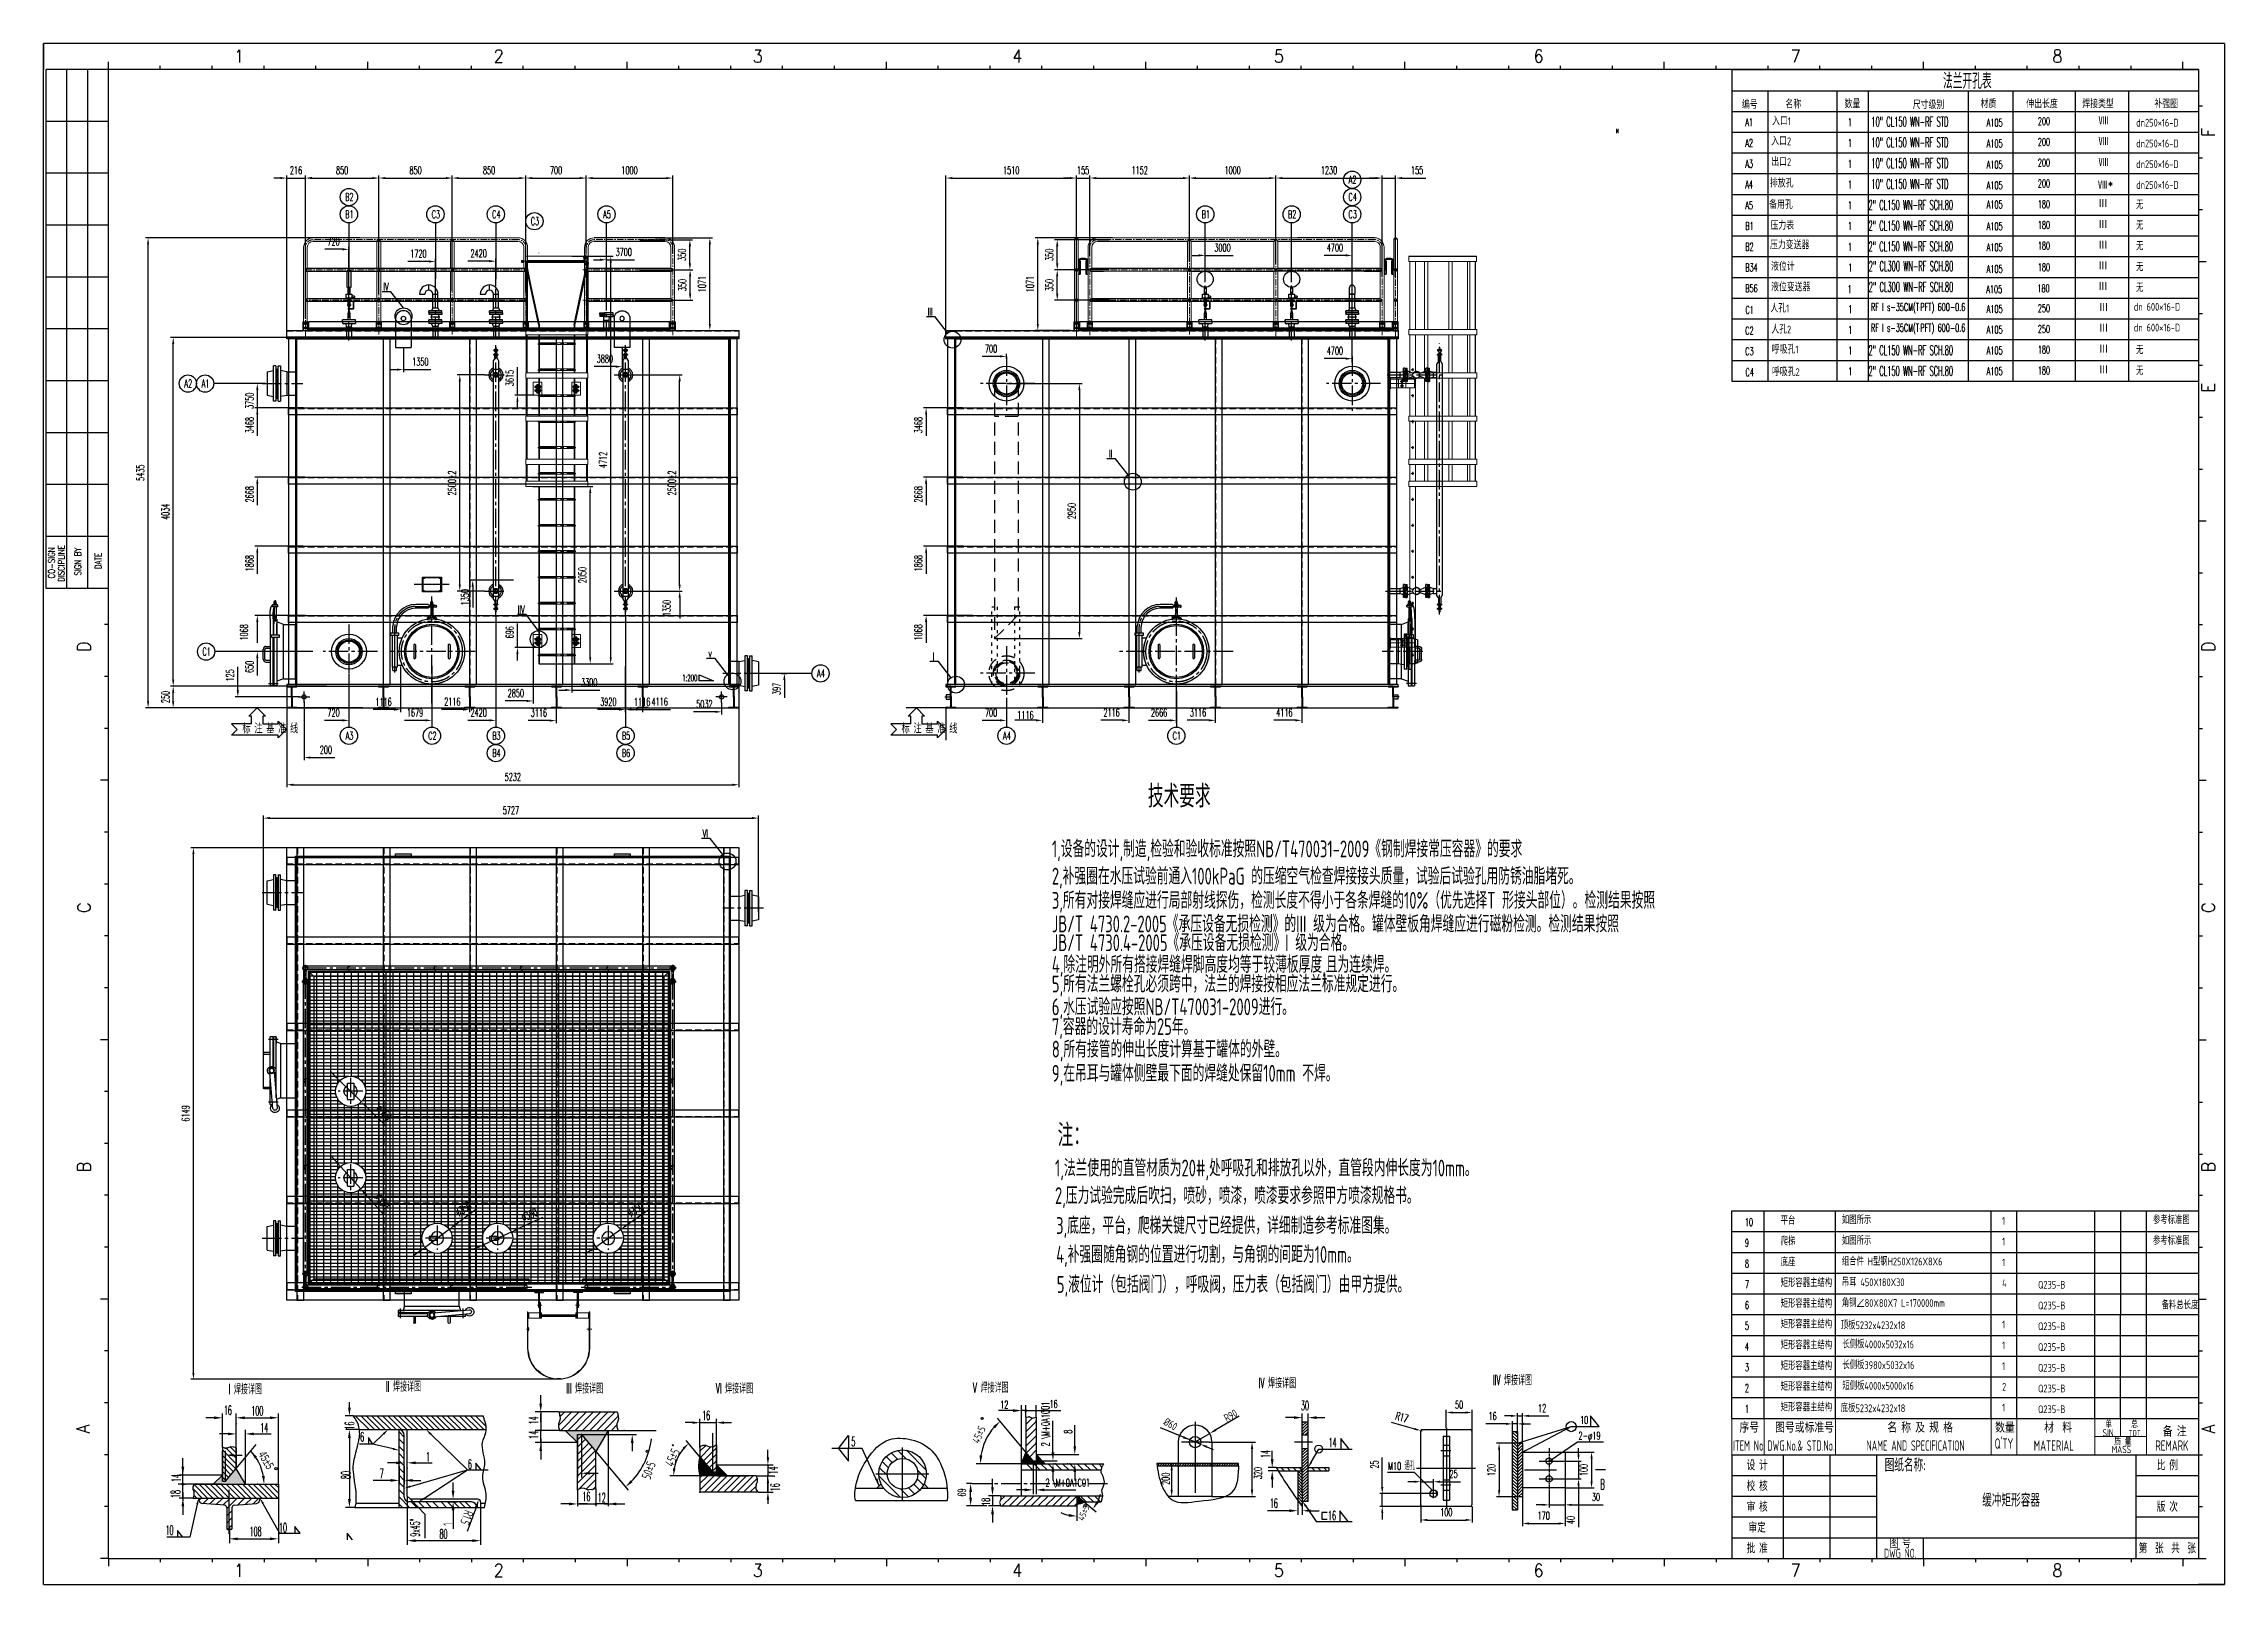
# Model space of a CAD drawing. Header units: inches. Extents: x 8294 to 197443, y -58940 to 12235.
# Drawn here: x 172213 to 197443, y -58940 to -41120 of the extents above; entities outside this region: 1.
import ezdxf
from ezdxf.enums import TextEntityAlignment as Align

# ---------------------------------------------------------------- set-up
doc = ezdxf.new("R2010")
doc.units = ezdxf.units.IN
doc.header["$LTSCALE"] = 300
for name, pattern in [('ACAD_ISO03W100', [30, 12, -18]), ('CENTER', [2, 1.25, -0.25, 0.25, -0.25]), ('CENTER2', [1.125, 0.75, -0.125, 0.125, -0.125]), ('CENTERX2', [4, 2.5, -0.5, 0.5, -0.5]), ('DASHED', [0.75, 0.5, -0.25]), ('DASHED2', [0.375, 0.25, -0.125]), ('HIDDEN', [0.375, 0.25, -0.125])]:
    doc.linetypes.add(name, pattern=pattern)
for name, color, linetype in [('01   粗实线层', 7, 'Continuous'), ('1', 3, 'Continuous'), ('1轮廓实线层', 7, 'Continuous'), ('2', 4, 'Continuous'), ('2细线层', 4, 'Continuous'), ('3', 1, 'CENTER2'), ('3中心线层', 1, 'CENTER'), ('4虚线层', 6, 'DASHED'), ('5剖面线层', 2, 'Continuous'), ('7标注层', 4, 'Continuous'), ('_CENTER', 1, 'CENTERX2'), ('BORDER', 7, 'Continuous'), ('CENTER', 1, 'CENTER'), ('CL', 6, 'CENTER'), ('DATA', 4, 'Continuous'), ('DIM', 3, 'Continuous'), ('DIMEN', 4, 'Continuous'), ('HIDDEN', 6, 'HIDDEN'), ('HIDDEN0', 6, 'DASHED'), ('jiashe', 7, 'Continuous'), ('OBJ', 7, 'Continuous'), ('OBS', 2, 'Continuous'), ('图框层', 7, 'Continuous')]:
    doc.layers.add(name, color=color, linetype=linetype)
for name, color, linetype, lineweight in [('DRAWING', 7, 'Continuous', 30), ('ST_GL_CENTERLINE', 1, 'CENTER2', 0), ('ST_GL_WELDING SYMBOL', 6, 'Continuous', 13), ('ST_MA _FITTING', 6, 'Continuous', 13), ('ST_MA_EQUI', 7, 'Continuous', 15), ('ST_ST_BRACKET_VISIBLE', 4, 'Continuous', 20), ('WELD_DETAIL', 7, 'Continuous', 30), ('图层1', 7, 'Continuous', 30), ('文字', 4, 'Continuous', 13), ('轮廓', 4, 'Continuous', 30)]:
    doc.layers.add(name, color=color, linetype=linetype, lineweight=lineweight)
doc.styles.add('cooec', font='romans.shx', dxfattribs={"width": 0.5, "bigfont": 'hztxt.shx'})
doc.styles.add('JEREH', font='isocp.shx', dxfattribs={"width": 0.7, "bigfont": 'hzfs.shx'})
doc.styles.add('ROMANC', font='romanc.shx', dxfattribs={"width": 0.75})
doc.styles.get("Standard").update_dxf_attribs({"font": 'isocp.shx', "width": 0.707, "bigfont": 'hztxt.shx'})
doc.styles.add('VCADHZ', font='vcadtxt1.shx', dxfattribs={"width": 0.7, "bigfont": 'vcadhz.shx'})
doc.styles.add('残雪', font='romans.shx', dxfattribs={"width": 0.5, "bigfont": 'hztxt.shx'})
doc.dimstyles.new('JEREH', dxfattribs={"dimscale": 16, "dimtxt": 3, "dimasz": 2.5, "dimexe": 1, "dimexo": 0, "dimgap": 1.5, "dimtad": 1, "dimjust": 2, "dimdec": 0, "dimzin": 0, "dimdsep": 46, "dimtxsty": 'JEREH', "dimcen": 2.5, "dimse1": 1, "dimsd1": 1, "dimclrd": 130, "dimclre": 130, "dimclrt": 3, "dimadec": 0, "dimazin": 0, "dimtfac": 0.714286, "dimtdec": 0, "dimtmove": 0, "dimatfit": 3, "dimfxl": 1, "dimtzin": 0, "dimlwd": -1, "dimlwe": -1, "dimarcsym": 0})
doc.dimstyles.new('JEREH-单箭头', dxfattribs={"dimscale": 30, "dimtxt": 3, "dimasz": 2.5, "dimexe": 1, "dimexo": 0, "dimgap": 1.5, "dimtad": 1, "dimjust": 2, "dimdec": 0, "dimzin": 0, "dimdsep": 46, "dimtxsty": '残雪', "dimcen": 2.5, "dimse1": 1, "dimsd1": 1, "dimclrd": 130, "dimclre": 130, "dimclrt": 3, "dimadec": 0, "dimazin": 0, "dimtfac": 0.714286, "dimtdec": 0, "dimtmove": 0, "dimatfit": 3, "dimfxl": 1, "dimtzin": 0, "dimlwd": -1, "dimlwe": -1, "dimarcsym": 0})
doc.dimstyles.new('副本 JEREH-双', dxfattribs={"dimscale": 30, "dimtxt": 3, "dimasz": 2.5, "dimexe": 1, "dimexo": 0, "dimgap": 1.5, "dimtad": 1, "dimdec": 0, "dimzin": 0, "dimdsep": 46, "dimtxsty": 'cooec', "dimcen": 2.5, "dimclrd": 130, "dimclre": 130, "dimclrt": 3, "dimadec": 0, "dimazin": 0, "dimtfac": 0.714286, "dimtdec": 0, "dimtmove": 0, "dimatfit": 3, "dimfxl": 1, "dimtzin": 0, "dimlwd": -1, "dimlwe": -1, "dimarcsym": 0})

msp = doc.modelspace()

# ---------------------------------------------------------------- texts
at = {"color": 2, "style": 'cooec', "width": 0.5}
for s, p in [('IV', (176174.3, -43931.2)), ('III', (182469.6, -44219.9)), ('II', (184556.8, -45862.9)), ('IIV', (177737.4, -47665.9)), ('v', (179923.8, -48171.7)), ('I', (182509.7, -48209.1)), ('VI', (179867.6, -50254.7))]:
    msp.add_text(s, height=90, dxfattribs=at).set_placement(p, align=Align.MIDDLE)
at = {"layer": '2细线层', "linetype": 'Continuous', "style": 'cooec', "width": 0.5}
msp.add_text('法兰开孔表', height=180, dxfattribs=at).set_placement((194468.2, -41544.5), align=Align.MIDDLE)
at = {"layer": '2细线层', "ltscale": 80}
for s, height, style, width, p in [('N', 48, '残雪', 0.5, (190405.7, -42154.7, 0)), ('A1', 90, 'cooec', 0.5, (191899.6, -42075.3)), ('1', 90, 'cooec', 0.5, (193087.7, -42075.3)), (' 10" CL150 WN-RF STD', 112.5, 'cooec', 0.5, (193319.5, -42079.6)), ('A105', 90, 'cooec', 0.5, (194693.1, -42079.3)), ('200', 90, 'cooec', 0.5, (195284.2, -42063.1)), ('A2', 90, 'cooec', 0.5, (191899.6, -42315.3)), ('1', 90, 'cooec', 0.5, (193087.7, -42315.3)), (' 10" CL150 WN-RF STD', 112.5, 'cooec', 0.5, (193319.5, -42319.6, 0)), ('A105', 90, 'cooec', 0.5, (194693.1, -42320.5)), ('200', 90, 'cooec', 0.5, (195284.2, -42303.1)), ('A3', 90, 'cooec', 0.5, (191899.6, -42555.3)), ('1', 90, 'cooec', 0.5, (193087.7, -42555.3)), (' 10" CL150 WN-RF STD', 112.5, 'cooec', 0.5, (193319.5, -42559.6, 0)), ('A105', 90, 'cooec', 0.5, (194693.1, -42565.4)), ('200', 90, 'cooec', 0.5, (195284.2, -42543.1)), ('A4', 90, 'cooec', 0.5, (191899.6, -42795.3)), ('1', 90, 'cooec', 0.5, (193087.7, -42795.3)), (' 10" CL150 WN-RF STD', 112.5, 'cooec', 0.5, (193319.5, -42799.6, 0)), ('A105', 90, 'cooec', 0.5, (194693.1, -42805)), ('200', 90, 'cooec', 0.5, (195284.2, -42783.1)), ('A5', 90, 'cooec', 0.5, (191899.6, -43035.3)), ('1', 90, 'cooec', 0.5, (193087.7, -43035.3)), (' 2" CL150 WN-RF SCH.80', 112.5, 'cooec', 0.5, (193286.9, -43042.7)), ('A105', 90, 'cooec', 0.5, (194693.1, -43026.6)), ('180', 90, 'cooec', 0.5, (195284.2, -43023.1)), ('B1', 90, 'cooec', 0.5, (191899.6, -43275.3)), ('1', 90, 'cooec', 0.5, (193087.7, -43275.3)), (' 2" CL150 WN-RF SCH.80', 112.5, 'cooec', 0.5, (193286.9, -43282.7)), ('A105', 90, 'cooec', 0.5, (194693.1, -43278)), ('180', 90, 'cooec', 0.5, (195284.2, -43263.1)), ('B2', 90, 'cooec', 0.5, (191899.6, -43515.3)), ('1', 90, 'cooec', 0.5, (193087.7, -43515.3)), (' 2" CL150 WN-RF SCH.80', 112.5, 'cooec', 0.5, (193286.9, -43522.7)), (' 2" CL300 WN-RF SCH.80', 112.5, 'cooec', 0.5, (193288.8, -43750.4, 0)), ('A105', 90, 'cooec', 0.5, (194693.1, -43521.9)), ('180', 90, 'cooec', 0.5, (195284.2, -43503.1)), ('B34', 90, 'cooec', 0.5, (191899.6, -43755.3)), ('1', 90, 'cooec', 0.5, (193089.5, -43756.8)), (' 2" CL300 WN-RF SCH.80', 112.5, 'cooec', 0.5, (193288.8, -43990.4, 0)), ('A105', 90, 'cooec', 0.5, (194693.1, -43771.4)), ('180', 90, 'cooec', 0.5, (195284.2, -43752.5)), ('B56', 90, 'cooec', 0.5, (191899.6, -43995.3)), ('1', 90, 'cooec', 0.5, (193084.4, -44005.7)), ('1', 90, 'cooec', 0.5, (193089.5, -44236.8)), ('A105', 90, 'cooec', 0.5, (194688, -44006.3)), ('A105', 90, 'cooec', 0.5, (194693.1, -44234.1)), ('250', 90, 'cooec', 0.5, (195284.2, -44226.2)), ('180', 90, 'cooec', 0.5, (195279, -43995.1)), ('C2', 90, 'cooec', 0.5, (191899.6, -44484.7, 0)), ('C1', 90, 'cooec', 0.5, (191901.7, -44245.7, 0)), ('1', 90, 'cooec', 0.5, (193089.5, -44476.8, 0)), ('A105', 90, 'cooec', 0.5, (194693.1, -44474.1, 0)), ('250', 90, 'cooec', 0.5, (195284.2, -44466.2)), ('C3', 90, 'cooec', 0.5, (191899.6, -44724.7, 0)), ('1', 90, 'cooec', 0.5, (193089.5, -44716.8, 0)), (' 2" CL150 WN-RF SCH.80', 112.5, 'cooec', 0.5, (193286.9, -44722.7, 0)), ('A105', 90, 'cooec', 0.5, (194693.1, -44714.1, 0)), ('180', 90, 'cooec', 0.5, (195284.2, -44706.2, 0)), ('C4', 90, 'cooec', 0.5, (191901.9, -44965.7, 0)), ('1', 90, 'cooec', 0.5, (193089.5, -44956.8, 0)), (' 2" CL150 WN-RF SCH.80', 112.5, 'cooec', 0.5, (193286.9, -44962.7, 0)), ('A105', 90, 'cooec', 0.5, (194693.1, -44954.1, 0)), ('180', 90, 'cooec', 0.5, (195284.2, -44946.2, 0)), ('10', 90, 'cooec', 0.5, (191895.4, -54795.7, 0)), ('1', 90, 'JEREH', 0.7, (194871.3, -54781.2, 0)), ('1', 90, 'JEREH', 0.7, (194871.5, -54781.2, 0)), ('9', 90, 'cooec', 0.5, (191895.5, -55035.7, 0)), ('1', 90, 'JEREH', 0.7, (194871.3, -55021.2, 0)), ('1', 90, 'JEREH', 0.7, (194871.4, -55021.2, 0)), ('8', 90, 'cooec', 0.5, (191895.4, -55275.7, 0)), ('1', 90, 'JEREH', 0.7, (194871.3, -55261.2, 0)), ('1', 90, 'JEREH', 0.7, (194871.4, -55261.2, 0)), ('7', 90, 'cooec', 0.5, (191895.3, -55515.7, 0)), ('4', 90, 'JEREH', 0.7, (194871.4, -55501.2, 0)), ('6', 90, 'cooec', 0.5, (191895.3, -55755.7, 0)), ('5', 90, 'cooec', 0.5, (191895.2, -55995.7, 0)), ('1', 90, 'JEREH', 0.7, (194871.3, -55981.2, 0)), ('1', 90, 'JEREH', 0.7, (194871.4, -55981.2, 0)), ('4', 90, 'cooec', 0.5, (191895.2, -56235.7, 0)), ('1', 90, 'JEREH', 0.7, (194871.3, -56221.2, 0)), ('3', 90, 'cooec', 0.5, (191895.2, -56475.7, 0)), ('1', 90, 'JEREH', 0.7, (194871.3, -56461.2, 0)), ('2', 90, 'cooec', 0.5, (191895.2, -56715.7, 0)), ('2', 90, 'JEREH', 0.7, (194871.3, -56701.2, 0)), ('1', 90, 'cooec', 0.5, (191895.2, -56955.7, 0)), ('1', 90, 'JEREH', 0.7, (194871.3, -56941.2, 0))]:
    msp.add_text(s, height=height, dxfattribs=dict(at, style=style, width=width)).set_placement(p)
at = {"layer": '2细线层', "ltscale": 80, "style": 'cooec'}
for s, p in [('Ⅷ', (195987.9, -42063.1, 0)), ('Ⅷ', (195987.9, -42303.1, 0)), ('Ⅷ', (195987.9, -42543.1, 0)), ('Ⅷ*', (195981.3, -42807.7)), ('Ⅲ', (195981.1, -43019.9, 0)), ('Ⅲ', (195981.1, -43259.9, 0)), ('Ⅲ', (195981.1, -43499.9, 0)), ('Ⅲ', (195981.1, -43739.9, 0)), ('Ⅲ', (195981.1, -43979.9, 0)), ('Ⅲ', (195989.6, -44221.5)), ('Ⅲ', (195989.6, -44461.5, 0)), ('Ⅲ', (195989.6, -44701.5, 0)), ('Ⅲ', (195989.6, -44941.5, 0))]:
    msp.add_text(s, height=90, dxfattribs=at).set_placement(p)
at = {"layer": '2细线层', "color": 4, "ltscale": 80, "style": 'JEREH', "width": 0.7}
for s, p in [('dn250×16-D', (196422.5, -42079.9, 0)), ('dn250×16-D', (196422.5, -42319.9, 0)), ('dn250×16-D', (196422.5, -42559.9, 0)), ('dn250×16-D', (196422.5, -42799.9, 0)), ('无', (196420.4, -43030.7, 0)), ('无', (196420.4, -43270.7, 0)), ('无', (196420.4, -43510.7, 0)), ('无', (196420.4, -43750.7, 0)), ('无', (196420.4, -43990.7, 0)), ('dn 600×16-D', (196395.3, -44209.7, 0)), ('dn 600×16-D', (196395.3, -44449.7, 0)), ('无', (196420.4, -44710.7, 0)), ('无', (196420.4, -44950.7, 0)), ('平台', (192309.4, -54779.1, 0)), ('如图所示', (193016.3, -54771.6, 0)), ('参考标准图', (196616.3, -54772.2, 0)), ('爬梯', (192309.5, -55019.1, 0)), ('如图所示', (193016.3, -55011.6, 0)), ('参考标准图', (196616.3, -55012.2, 0)), ('底座', (192309.4, -55259.1, 0)), ('组合件 H型钢H250X126X8X6', (193016.3, -55251.6, 0)), ('矩形容器主结构', (192309.4, -55499.1, 0)), ('吊耳 450X180X30', (193016.2, -55491.6, 0)), ('矩形容器主结构', (192309.4, -55739.1, 0)), ('角钢∠80X80X7 L=170000mm', (193016.2, -55731.6, 0)), ('矩形容器主结构', (192309.4, -55979.1, 0)), ('顶板5232x4232x18', (193004.4, -55988.8, 0)), ('矩形容器主结构', (192309.4, -56219.1, 0)), ('长侧板4000x5032x16', (193023, -56209.6, 0)), ('矩形容器主结构', (192309.3, -56459.1, 0)), ('长侧板3980x5032x16', (193022.9, -56449.6, 0)), ('矩形容器主结构', (192309.3, -56699.1, 0)), ('短侧板4000x5000x16', (193022.9, -56689.6, 0)), ('矩形容器主结构', (192309.3, -56939.1, 0)), ('底板5232x4232x18', (193004.2, -56948.8, 0))]:
    msp.add_text(s, height=90, dxfattribs=at).set_placement(p)
at = {"layer": '2细线层', "ltscale": 80, "style": 'cooec', "width": 0.5}
for s, height, p in [('RF I s-35CM(T·PFT) 600-0.6', 90, (193899.4, -44173.6, 0)), ('RF I s-35CM(T·PFT) 600-0.6', 90, (193899.4, -44413.6, 0)), ('IIV 焊接详图', 120, (189206.2, -56571.8)), ('I 焊接详图', 120, (174545.4, -56675.4)), ('II 焊接详图', 120, (176376.3, -56645.7)), ('III 焊接详图', 120, (178472.2, -56667.7)), ('VI 焊接详图', 120, (180205.1, -56667.7)), ('V 焊接详图', 120, (183170.4, -56657.6)), ('IV 焊接详图', 120, (186486.7, -56605.2))]:
    msp.add_text(s, height=height, dxfattribs=at).set_placement(p, align=Align.MIDDLE)
at = {"layer": '2细线层', "color": 4, "style": 'JEREH', "width": 0.7}
for s, height, p in [('技术要求 ', 259.2, (184988.3, -49955.2)), ('1,设备的设计,制造,检验和验收标准按照NB/T470031-2009《钢制焊接常压容器》的要求', 194.4, (183877.1, -50531.4)), ('2,补强圈在水压试验前通入100kPaG 的压缩空气检查焊接接头质量，试验后试验孔用防锈油脂堵死。', 194.4, (183877.1, -50846.7)), ('3,所有对接焊缝应进行局部射线探伤，检测长度不得小于各条焊缝的10%%%（优先选择T 形接头部位）。检测结果按照', 194.4, (183877.1, -51126.3)), ('JB/T 4730.2-2005《承压设备无损检测》的III 级为合格。罐体壁板角焊缝应进行磁粉检测。检测结果按照', 194.4, (183877.1, -51399)), ('5,所有法兰螺栓孔必须跨中，法兰的焊接按相应法兰标准规定进行。', 194.4, (183877.1, -52093.6)), ('6,水压试验应按照NB/T470031-2009进行。', 194.4, (183877.1, -52357.9)), ('7,容器的设计寿命为25年。', 194.4, (183877.1, -52586.9)), ('8,所有接管的伸出长度计算基于罐体的外壁。', 194.4, (183877.1, -52847.6)), ('9,在吊耳与罐体侧壁最下面的焊缝处保留10mm 不焊。', 194.4, (183877.1, -53126.5)), ('注：', 259.2, (183944.2, -53874.6)), ('1,法兰使用的直管材质为20#,处呼吸孔和排放孔以外，直管段内伸长度为10mm。', 194.4, (183913.4, -54222.4)), ('2,压力试验完成后吹扫，喷砂，喷漆，喷漆要求参照甲方喷漆规格书。', 194.4, (183913.4, -54541.6)), ('3,底座，平台，爬梯关键尺寸已经提供，详细制造参考标准图集。', 194.4, (183926.5, -54887.9)), ('4,补强圈随角钢的位置进行切割，与角钢的间距为10mm。', 194.4, (183926.5, -55222.2)), ('5,液位计（包括阀门），呼吸阀，压力表（包括阀门）由甲方提供。', 194.4, (183934.7, -55568.6))]:
    msp.add_text(s, height=height, dxfattribs=at).set_placement(p)
at = {"layer": '2细线层', "style": 'VCADHZ', "width": 0.75}
msp.add_text('45±5', height=96.45, rotation=299.94306, dxfattribs=at).set_placement((174692.6, -57434.2))
at = {"layer": '7标注层', "width": 0.707}
for s, p in [('设 计', (192037.4, -57555.8)), ('比 例', (196782.5, -57555.8)), ('校 核', (192037.4, -57795.8)), ('审 核', (192037.4, -58035.8)), ('版 次', (196782.5, -58035.8)), ('审定', (192037.4, -58275.8)), ('批 准', (192037.4, -58515.8)), ('DWG NO.', (193692.5, -58580.5)), ('图 号', (193692.5, -58460.5)), ('第  张  共  张', (196782.5, -58515.8))]:
    msp.add_text(s, height=105, dxfattribs=at).set_placement(p, align=Align.MIDDLE)
at = {"layer": '7标注层', "color": 7, "width": 0.707}
for s, p in [('图纸名称:', (193512.5, -57560.5)), ('缓冲矩形容器', (194640.7, -57967.2))]:
    msp.add_text(s, height=150, dxfattribs=at).set_placement(p, align=Align.MIDDLE_LEFT)
at = {"layer": 'DATA', "width": 0.75}
for s, p in [('编号', (191951, -41815.7)), ('名称', (192455.5, -41812.7)), ('数量', (193139.6, -41808.6)), ('尺寸级别', (194019.1, -41819.6)), ('材质', (194712.5, -41808.6)), ('伸出长度', (195333.1, -41808.6)), ('焊接类型', (195981.1, -41808.6)), ('补强圈', (196769.8, -41808.6))]:
    msp.add_text(s, height=90, dxfattribs=at).set_placement(p, align=Align.MIDDLE)
for s, p in [('入口1', (192209.4, -42062.8)), ('入口2', (192200.5, -42295.7)), ('出口2', (192200.5, -42535.7, 0)), ('排放孔', (192184.5, -42781.7, 0)), ('备用孔', (192176.3, -43029.7)), ('压力表', (192191.5, -43271.5)), ('压力变送器', (192185.9, -43496.5)), ('液位计', (192198, -43746)), ('液位变送器', (192198, -43984)), ('人孔1', (192189.7, -44228.8, 0)), ('人孔2', (192200.9, -44472.7, 0)), ('呼吸孔1', (192206.2, -44704.1, 0)), ('呼吸孔2', (192208.4, -44964.8, 0))]:
    msp.add_text(s, height=90, dxfattribs=at).set_placement(p)
at = {"layer": 'DATA', "color": 4, "style": 'JEREH', "width": 0.7}
for s, p in [('JB/T 4730.4-2005《承压设备无损检测》I 级为合格。', (183877.1, -51616.7)), ('4,除注明外所有搭接焊缝焊脚高度均等于较薄板厚度,且为连续焊。', (183877.1, -51868.2))]:
    msp.add_text(s, height=194.4, dxfattribs=at).set_placement(p)
at = {"layer": 'DATA', "style": 'JEREH', "width": 0.7}
for s, p in [('Q235-B', (195287.4, -55520.3, 0)), ('Q235-B', (195287.3, -55760.3, 0)), ('备料总长度', (196716.1, -55757, 0)), ('Q235-B', (195287.1, -56000.3, 0)), ('Q235-B', (195287.3, -56000.3, 0)), ('Q235-B', (195287.1, -56240.3, 0)), ('Q235-B', (195287.1, -56480.3, 0)), ('Q235-B', (195287.2, -56720.3, 0)), ('Q235-B', (195287.1, -56960.3, 0))]:
    msp.add_text(s, height=90, dxfattribs=at).set_placement(p)
at = {"layer": 'DATA', "style": 'cooec', "width": 0.5}
for s, height, p in [('14', 108, (177935.8, -57091.4)), ('16', 108, (175807.1, -57150.1)), ('14', 108, (177935.8, -57258.3)), ('8', 90, (184110.6, -57198.7)), ('14', 108, (186403.5, -57479.8)), ('14', 108, (173800.1, -57757.6)), ('14', 108, (180706.1, -57668.2)), ('200', 90, (185238, -57790.4)), ('320', 90, (186306.2, -57724.1)), ('18', 108, (173793.1, -57941.7)), ('16', 108, (180728.7, -57864.2)), ('69', 90, (182880.7, -57926.1)), ('18', 90, (183157.8, -58032.8))]:
    msp.add_text(s, height=height, rotation=90, dxfattribs=at).set_placement(p)
at = {"layer": 'DATA', "width": 0.75}
for s, height, rotation, p in [('%%C60', 90, 330.42099, (185160.5, -57087)), ('R90', 90, 30.0475, (185901.4, -57065.7)), ('45±5', 90, 66.09536, (183034.6, -57317.1)), ('50±5', 108, 70.41156, (179229.7, -57736.4)), ('45±5', 75, 66.09536, (184242.6, -58211.3))]:
    msp.add_text(s, height=height, rotation=rotation, dxfattribs=at).set_placement(p)
at = {"layer": 'DATA', "style": 'cooec', "width": 0.5}
msp.add_text('9x45%%d', height=108, rotation=90, dxfattribs=at).set_placement((176509.3, -58388.8), align=Align.MIDDLE_LEFT)
at = {"layer": 'DATA', "attachment_point": 5, "rotation": 90, "style": 'cooec'}
for s, insert, char_height in [('\\A1;2 \\M+0A1C01', (183809.7, -57085.8), 90), ('\\A1;80', (175710, -57676.1), 108)]:
    msp.add_mtext(s, dxfattribs=dict(at, insert=insert, char_height=char_height))
at = {"layer": 'DATA', "char_height": 108, "attachment_point": 5}
for s, insert, rotation in [('\\A1;45±5', (179488, -57472.7), 66.09536), ('\\A1;1', (176889, -58244.2), 90), ('\\A1;R1.5', (177109, -58168.8), 248.97851)]:
    msp.add_mtext(s, dxfattribs=dict(at, insert=insert, rotation=rotation))
at = {"layer": 'DIM', "lineweight": -3, "ltscale": 80, "style": '残雪', "width": 0.5}
for s, p in [('B2', (175750, -42894.5)), ('A2', (187357.3, -42694.5)), ('C4', (187357.3, -42894.5)), ('B1', (175750, -43094.5)), ('C3', (176750.7, -43094.5)), ('C4', (177449.9, -43094.5)), ('C3', (177896.7, -43173.8)), ('A5', (178730.7, -43094.5)), ('B1', (185657.3, -43094.5)), ('B2', (186657.3, -43094.5)), ('C3', (187357.3, -43094.5)), ('A2', (173886.8, -45051.5)), ('A1', (174086.8, -45051.5)), ('C1', (174098.8, -48151.5)), ('A4', (181206.3, -48404.5)), ('A3', (175750.7, -49125.5)), ('C2', (176710.2, -49125.5)), ('B3', (177450.7, -49125.5)), ('B5', (178950.7, -49125.5)), ('A4', (183357.8, -49125.5)), ('C1', (185323, -49125.5)), ('B4', (177450.7, -49325.5)), ('B6', (178950.7, -49325.5))]:
    msp.add_text(s, height=90, dxfattribs=at).set_placement(p, align=Align.MIDDLE_CENTER)
at = {"layer": 'DIM', "ltscale": 80, "style": '残雪', "width": 0.5}
msp.add_text('1:200', height=75, dxfattribs=at).set_placement((179688.2, -48457), align=Align.MIDDLE_CENTER)
at = {"layer": 'DIM', "color": 4, "style": 'cooec', "width": 0.5}
for s, height, p in [('16', 108, (174297.4, -56980.9)), ('16', 108, (179831.2, -57040.6)), ('12', 90, (183279.8, -56908.1)), ('16', 90, (183849.9, -56898.2)), ('30', 108, (186759.4, -56927.3)), ('14', 108, (174718.3, -57182.4)), ('16', 108, (178446.4, -57977.9)), ('12', 108, (178623.8, -57990.9)), ('16', 108, (186399.1, -58055.8)), ('108', 108, (174595.4, -58381.6))]:
    msp.add_text(s, height=height, dxfattribs=at).set_placement(p)
at = {"layer": 'DIM', "color": 4, "width": 0.5}
for s, height, style, p in [('10', 90, '残雪', (189988.6, -57039.8)), ('6', 108, 'cooec', (175875.1, -57234.4)), ('5', 108, 'cooec', (181557.3, -57289.2)), ('2-φ19', 90, '残雪', (189970.5, -57219.8)), ('6', 108, 'cooec', (177121.3, -57549.3))]:
    msp.add_text(s, height=height, dxfattribs=dict(at, style=style)).set_placement(p, align=Align.MIDDLE_LEFT)
at = {"layer": 'DIM', "color": 4, "style": 'cooec', "width": 0.5}
for s, p in [('14', (187078.5, -57299.7)), ('10', (173622.4, -58314)), ('10', (174936.3, -58284.6)), ('16', (187072, -58145.7))]:
    msp.add_text(s, height=108, rotation=360, dxfattribs=at).set_placement(p, align=Align.MIDDLE_LEFT)
at = {"layer": 'DIM', "color": 4, "style": '残雪', "width": 0.5}
for s, height, p in [('M10 通孔', 90, (187922.9, -57561.6)), ('B', 120, (190247.4, -57782.4))]:
    msp.add_text(s, height=height, dxfattribs=at).set_placement(p, align=Align.MIDDLE)
at = {"layer": 'DIM', "color": 4, "attachment_point": 5, "style": 'cooec'}
for s, insert, char_height in [('100', (174684.6, -56933.5), 108), ('\\A1;1', (176659, -57465), 108), ('7', (176123.5, -57659.1), 108), ('\\A1;2 \\M+0A1C01', (184061, -57770.3), 90), ('80', (176839.1, -58356.9), 108)]:
    msp.add_mtext(s, dxfattribs=dict(at, insert=insert, char_height=char_height))

# ---------------------------------------------------------------- blocks, each defined once
blk = doc.blocks.new('PC_PAPER_BLOCK')
at = {"layer": '2细线层'}
for p, q in [((-25, -10), (-25, 584)), ((816, 584), (-25, 584)), ((-25, 584), (-25, 574)), ((816, 584), (816, -10)), ((-24, 374), (-24, 574)), ((0, 574), (-24, 574)), ((-16, 374), (-16, 574)), ((-8, 374), (-8, 574)), ((0, 574), (0, 577)), ((20, 574), (20, 575.5)), ((40, 574), (40, 575.5)), ((60, 574), (60, 575.5)), ((80, 574), (80, 575.5)), ((100, 574), (100, 577)), ((120, 574), (120, 575.5)), ((140, 574), (140, 575.5)), ((160, 574), (160, 575.5)), ((180, 574), (180, 575.5)), ((200, 574), (200, 577)), ((220, 574), (220, 575.5)), ((240, 574), (240, 575.5)), ((260, 574), (260, 575.5)), ((280, 574), (280, 575.5)), ((300, 574), (300, 577)), ((320, 574), (320, 575.5)), ((340, 574), (340, 575.5)), ((360, 574), (360, 575.5)), ((380, 574), (380, 575.5)), ((400, 574), (400, 577)), ((420, 574), (420, 575.5)), ((440, 574), (440, 575.5)), ((460, 574), (460, 575.5)), ((480, 574), (480, 575.5)), ((500, 574), (500, 577)), ((520, 574), (520, 575.5)), ((540, 574), (540, 575.5)), ((560, 574), (560, 575.5)), ((580, 574), (580, 575.5)), ((600, 574), (600, 577)), ((620, 574), (620, 575.5)), ((640, 574), (640, 575.5)), ((660, 574), (660, 575.5)), ((680, 574), (680, 575.5)), ((700, 574), (700, 577)), ((720, 574), (720, 575.5)), ((740, 574), (740, 575.5)), ((760, 574), (760, 575.5)), ((780, 574), (780, 575.5)), ((800, 574), (800, 577)), ((806, 560), (807.5, 560)), ((0, 554), (-24, 554)), ((806, 540), (807.5, 540)), ((0, 534), (-24, 534)), ((0, 514), (-24, 514)), ((806, 520), (807.5, 520)), ((806, 500), (809, 500)), ((0, 494), (-24, 494)), ((806, 480), (807.5, 480)), ((0, 474), (-24, 474)), ((806, 460), (807.5, 460)), ((0, 454), (-24, 454)), ((806, 440), (807.5, 440)), ((0, 434), (-24, 434)), ((0, 414), (-24, 414)), ((806, 420), (807.5, 420)), ((806, 400), (809, 400)), ((0, 394), (-24, 394)), ((806, 380), (807.5, 380)), ((0, 374), (-24, 374)), ((0, 360), (-1.5, 360)), ((806, 360), (807.5, 360)), ((0, 340), (-1.5, 340)), ((806, 340), (807.5, 340)), ((0, 320), (-1.5, 320)), ((806, 320), (807.5, 320)), ((0, 300), (-3, 300)), ((806, 300), (809, 300)), ((0, 280), (-1.5, 280)), ((806, 280), (807.5, 280)), ((0, 260), (-1.5, 260)), ((806, 260), (807.5, 260)), ((0, 240), (-1.5, 240)), ((806, 240), (807.5, 240)), ((0, 220), (-1.5, 220)), ((806, 220), (807.5, 220)), ((0, 200), (-3, 200)), ((806, 200), (809, 200)), ((0, 180), (-1.5, 180)), ((806, 175.92), (807.5, 175.92)), ((0, 160), (-1.5, 160)), ((806, 155.92), (807.5, 155.92)), ((0, 140), (-1.5, 140)), ((806, 140), (807.5, 140)), ((0, 120), (-1.5, 120)), ((0, 120), (-1.5, 120)), ((806, 120), (807.5, 120)), ((0, 100), (-3, 100)), ((806, 100), (809, 100)), ((0, 80), (-1.5, 80)), ((806, 80), (807.5, 80)), ((0, 60), (-1.5, 60)), ((806, 60), (807.5, 60)), ((0, 40), (-1.5, 40)), ((806, 40), (807.5, 40)), ((0, 20), (-1.5, 20)), ((806, 20), (807.5, 20)), ((-25, -10), (-25, 0)), ((0, 0), (-3, 0)), ((0, 0), (0, -3)), ((20, 0), (20, -1.5)), ((40, 0), (40, -1.5)), ((60, 0), (60, -1.5)), ((80, 0), (80, -1.5)), ((100, 0), (100, -3)), ((120, 0), (120, -1.5)), ((140, 0), (140, -1.5)), ((160, 0), (160, -1.5)), ((180, 0), (180, -1.5)), ((200, 0), (200, -3)), ((220, 0), (220, -1.5)), ((240, 0), (240, -1.5)), ((260, 0), (260, -1.5)), ((280, 0), (280, -1.5)), ((300, 0), (300, -3)), ((320, 0), (320, -1.5)), ((340, 0), (340, -1.5)), ((360, 0), (360, -1.5)), ((380, 0), (380, -1.5)), ((400, 0), (400, -3)), ((420, 0), (420, -1.5)), ((440, 0), (440, -1.5)), ((460, 0), (460, -1.5)), ((480, 0), (480, -1.5)), ((500, 0), (500, -3)), ((520, 0), (520, -1.5)), ((540, 0), (540, -1.5)), ((560, 0), (560, -1.5)), ((580, 0), (580, -1.5)), ((600, 0), (600, -3)), ((620, 0), (620, -1.5)), ((640, 0), (640, -1.5)), ((660, 0), (660, -1.5)), ((680, 0), (680, -1.5)), ((700, 0), (700, -3)), ((720, 0), (720, -1.5)), ((740, 0), (740, -1.5)), ((760, 0), (760, -1.5)), ((780, 0), (780, -1.5)), ((800, 0), (800, -1.5)), ((800, 0), (800, -3)), ((806, 0), (809, 0)), ((-25, -10), (816, -10)), ((-25, -10), (0, -10)), ((816, -10), (806, -10))]:
    blk.add_line(p, q, dxfattribs=at)
blk.add_point((806, 0), dxfattribs=at)
at = {"layer": '图框层'}
for p, q in [((0, 0), (0, 574)), ((806, 574), (0, 574)), ((806, 574), (806, 0)), ((0, 0), (806, 0))]:
    blk.add_line(p, q, dxfattribs=at)
at = {"layer": '2细线层', "style": 'ROMANC', "width": 0.9}
for s, p in [('1', (48.43, 576.67)), ('2', (148.59, 576.67)), ('3', (248.5, 576.67)), ('4', (348.58, 576.67)), ('5', (449.48, 576.67)), ('6', (549.58, 576.67)), ('7', (648.79, 576.67)), ('8', (749.68, 576.67)), ('1', (48.43, -7.11)), ('2', (148.59, -7.11)), ('3', (248.5, -7.11)), ('4', (348.58, -7.11)), ('5', (449.48, -7.11)), ('6', (549.58, -7.11)), ('7', (648.79, -7.11)), ('8', (749.68, -7.11))]:
    blk.add_text(s, height=5, dxfattribs=at).set_placement(p)
for s, p in [('F', (812.36, 548.05)), ('E', (812.36, 449.54)), ('D', (-6.94, 349.56)), ('D', (812.36, 349.56)), ('C', (-6.94, 248.87)), ('C', (812.36, 248.87)), ('B', (-6.94, 148.89)), ('B', (812.36, 148.89)), ('A', (-7.32, 48.26)), ('A', (812.36, 48.26))]:
    blk.add_text(s, height=5, rotation=90, dxfattribs=at).set_placement(p)
at = {"layer": '2细线层', "style": 'ROMANC', "width": 0.8}
for s, p in [('CO-SIGN', (-20.69, 383.78)), ('DISCIPLINE', (-16.94, 383.56)), ('SIGN BY', (-10.58, 384.29)), ('DATE', (-2.7, 384.58))]:
    blk.add_text(s, height=2.5, rotation=90, dxfattribs=at).set_placement(p, align=Align.CENTER)
blk = doc.blocks.new('PC_MXBTITLERECORD')
at = {"layer": '文字'}
for p, q in [((-180, 14), (0, 14)), ((-180, 14), (0, 14)), ((-167.5, 14), (-167.5, 0)), ((-140, 14), (-140, 0)), ((-80, 14), (-80, 0)), ((-70, 14), (-70, 0)), ((-40, 14), (-40, 0)), ((-30, 14), (-30, 7)), ((-20, 14), (-20, 0)), ((-180, 0), (0, 0)), ((-180, 0), (0, 0)), ((-180, 0), (0, 0)), ((-180, 0), (0, 0)), ((-40, 7), (-20, 7))]:
    blk.add_line(p, q, dxfattribs=at)
blk.add_lwpolyline([(-180, 0), (-180, 14)], dxfattribs=at)
at = {"layer": '文字', "style": 'JEREH'}
for s, height, width, p in [('序号', 4, 0.7, (-177, 8.5)), ('图号或标准号', 4, 0.7, (-163.25, 8.5)), ('名 称 及 规 格', 4, 0.7, (-120, 8.5)), ('数量', 4, 0.7, (-78.41, 8.5)), ('材  料', 4, 0.7, (-59.5, 8.5)), ('SIN.', 2.8, 0.7, (-36.98, 7.05)), ('单', 2.8, 0.7, (-35.96, 10.29)), ('TOT.', 2.5, 0.7, (-26.98, 7.05)), ('总', 2.8, 0.7, (-25.96, 10.29)), ('备 注', 4, 0.7, (-13.75, 7)), ('ITEM No.', 4, 0.6, (-179.5, 1.5)), ('DWG.No.& STD.No.', 4, 0.6, (-166.25, 1.5)), ('NAME AND SPECIFICATION', 4, 0.6, (-128, 1.5)), ("Q'TY", 4, 0.7, (-78.58, 2.29)), ('MATERIAL', 4, 0.7, (-63.5, 1.5)), ('MASS', 2.8, 0.7, (-33.48, 0.61)), ('质 量', 2.8, 0.7, (-32.5, 3.6)), ('REMARK', 4, 0.7, (-16.6, 1.5))]:
    blk.add_text(s, height=height, dxfattribs=dict(at, width=width)).set_placement(p)
blk = doc.blocks.new('A$C7E0533BE')
at = {"layer": '7标注层', "linetype": 'DASHED2'}
blk.add_line((2079, 2637), (2079, -1363), dxfattribs=at)
at = {"layer": '7标注层'}
blk.add_lwpolyline([(2005, -1363), (2085, -1363), (2085, 2637), (2005, 2637)], close=True, dxfattribs=at)
blk = doc.blocks.new('A$C55394B92')
at = {"layer": '7标注层', "linetype": 'DASHED2'}
blk.add_line((0, -6), (5192, -6), dxfattribs=at)
at = {"layer": '7标注层'}
blk.add_lwpolyline([(5192, 0), (5192, -80), (0, -80), (0, 0)], close=True, dxfattribs=at)
blk = doc.blocks.new('A$C288D6322')
at = {"lineweight": -3}
for p, q in [((100, 137), (0, 137)), ((0, 137), (0, -137)), ((100, 137), (100, -137)), ((204, 168), (208, 168)), ((220, 168), (216, 168)), ((224, 203), (224, -203)), ((325, 136), (325, -136)), ((0, -137), (100, -137)), ((325, -136), (254, -151)), ((325, -136), (325, -136))]:
    blk.add_line(p, q, dxfattribs=at)
for points in [[(100, 137), (170, 151)], [(170, 203), (170, 199)], [(200, 203), (170, 203)], [(170, 199), (170, 185)], [(170, 185), (170, 165)], [(170, 165), (170, 136)], [(170, 136), (170, 101)], [(170, 101), (170, 91)], [(170, 91), (170, -102)], [(200, 199), (200, 203)], [(200, 185), (200, 199)], [(200, 165), (200, 185)], [(204, 20), (204, 35), (204, 50), (204, 65), (204, 80), (204, 95), (204, 109), (204, 124), (204, 139), (204, 154), (204, 169), (204, 169), (200, 169)], [(200, 139), (200, 165)], [(200, -165), (200, 139)], [(220, 168), (204, 168)], [(204, -171), (204, -152), (204, -133), (204, -113), (204, -94), (204, -75), (204, -56), (204, -37), (204, -18), (204, 1), (204, 20)], [(220, -111), (220, 124), (220, 139), (220, 154), (220, 169), (220, 169), (224, 169)], [(224, 199), (224, 203), (224, 203), (254, 203)], [(224, 199), (224, 203), (224, 203), (254, 203)], [(224, 199), (224, 185)], [(224, 185), (224, 165)], [(224, 165), (224, 139)], [(254, 199), (254, 203)], [(254, 196), (254, 199)], [(254, 185), (254, 199)], [(254, 168), (254, 196)], [(254, 183), (254, 185)], [(254, 165), (254, 185)], [(254, 165), (254, 168)], [(254, 136), (254, 165)], [(254, 136), (254, 165)], [(254, 91), (254, 98), (254, 107), (254, 117), (254, 126), (254, 135), (254, 144), (254, 153), (254, 162)], [(325, 136), (254, 151)], [(254, 129), (254, 136)], [(254, 101), (254, 136)], [(254, 101), (254, 104)], [(254, 94), (254, 101)], [(254, -91), (254, 101)], [(286, 145), (286, 144)], [(100, -137), (170, -151)], [(170, -102), (170, -136)], [(170, -136), (170, -165)], [(170, -165), (170, -186)], [(170, -186), (170, -199)], [(170, -199), (170, -203)], [(200, -199), (200, -203), (200, -203), (170, -203)], [(200, -186), (200, -165)], [(200, -171), (204, -171)], [(200, -199), (200, -186)], [(204, -168), (210, -168)], [(210, -168), (204, -168)], [(220, -168), (210, -168)], [(214, -168), (220, -168)], [(220, -171), (220, -152), (220, -133), (220, -113), (220, -111)], [(220, -171), (224, -171)], [(224, -139), (224, -165)], [(224, -165), (224, -186)], [(224, -186), (224, -199)], [(224, -199), (224, -203)], [(224, -203), (254, -203)], [(224, -203), (254, -203)], [(254, -95), (254, -91)], [(254, -102), (254, -91)], [(254, -102), (254, -95)], [(254, -107), (254, -102)], [(254, -136), (254, -102)], [(254, -162), (254, -107)], [(254, -136), (254, -128)], [(254, -138), (254, -136)], [(254, -165), (254, -136)], [(254, -165), (254, -161)], [(254, -171), (254, -165)], [(254, -186), (254, -165)], [(254, -182), (254, -171)], [(254, -186), (254, -182)], [(254, -189), (254, -186)], [(254, -199), (254, -186)], [(254, -198), (254, -189)], [(254, -199), (254, -198)], [(254, -203), (254, -199)], [(254, -203), (254, -199)]]:
    blk.add_lwpolyline(points, dxfattribs=at)
at = {"layer": '7标注层', "color": 1, "linetype": 'CENTER2'}
blk.add_line((384, 0), (-85, 0), dxfattribs=at)
blk = doc.blocks.new('A$C6F0359F5')
at = {"lineweight": -3}
for radius in [202, 152, 136, 122]:
    blk.add_circle((-334, -95), radius, dxfattribs=at)
at = {"layer": '7标注层', "color": 1, "linetype": 'CENTER2'}
for p, q in [((-334, 219), (-334, -409)), ((-5, -95), (-633, -95))]:
    blk.add_line(p, q, dxfattribs=at)
blk = doc.blocks.new('A$C7E4D7AD5')
at = {"lineweight": -3}
for p, q in [((24, 2729), (-24, 2729)), ((-14, 2729), (13, 2729)), ((-14, 2729), (13, 2729)), ((-24, -151), (24, -151)), ((13, -151), (-14, -151)), ((13, -151), (-14, -151))]:
    blk.add_line(p, q, dxfattribs=at)
at = {"layer": '7标注层', "color": 1, "linetype": 'CENTER2'}
for p, q in [((0, -281), (0, 2843)), ((-131, 2500), (133, 2500)), ((-132, 0), (132, 0))]:
    blk.add_line(p, q, dxfattribs=at)
at = {"layer": '图层1', "lineweight": -3}
for p, q in [((-24, 2788), (-24, 2782)), ((24, 2788), (-24, 2788)), ((-24, 2782), (-5, 2764)), ((-24, 2782), (-12, 2782)), ((12, 2782), (-12, 2782)), ((7, 2814), (-7, 2814)), ((-7, 2814), (0, 2788)), ((7, 2814), (-7, 2814)), ((0, 2788), (7, 2814)), ((24, 2782), (5, 2764)), ((12, 2782), (24, 2782)), ((24, 2782), (24, 2788)), ((-14, 2692), (-30, 2664)), ((-30, 2664), (-30, -85)), ((-30, 2577), (-30, 2564)), ((30, 2564), (-30, 2564)), ((-5, 2754), (-24, 2736)), ((-24, 2729), (-24, 2736)), ((-24, 2736), (-12, 2736)), ((-14, 2692), (-14, 2729)), ((12, 2736), (-12, 2736)), ((5, 2754), (24, 2736)), ((12, 2736), (24, 2736)), ((13, 2692), (13, 2729)), ((13, 2692), (30, 2664)), ((24, 2736), (24, 2729)), ((30, 2664), (30, -85)), ((30, 2577), (30, 2564)), ((0, 0), (0, 0)), ((30, -64), (-30, -64)), ((-30, -77), (-30, -64)), ((-27, -90), (-30, -85)), ((-14, -114), (-30, -85)), ((-24, -157), (-24, -151)), ((-5, -175), (-24, -157)), ((-12, -157), (-24, -157)), ((-24, -203), (-5, -186)), ((-24, -203), (-24, -210)), ((-12, -203), (-24, -203)), ((-24, -210), (24, -210)), ((-14, -114), (-14, -151)), ((-12, -157), (12, -157)), ((-12, -203), (12, -203)), ((0, -210), (-7, -236)), ((-7, -236), (7, -236)), ((-7, -236), (7, -236)), ((7, -236), (0, -210)), ((5, -175), (24, -157)), ((24, -203), (5, -186)), ((24, -157), (12, -157)), ((24, -203), (12, -203)), ((13, -114), (30, -85)), ((13, -114), (13, -151)), ((24, -151), (24, -157)), ((24, -210), (24, -203)), ((27, -90), (30, -85)), ((30, -77), (30, -64))]:
    blk.add_line(p, q, dxfattribs=at)
for centre, radius in [((0, 2500), 30), ((0, 2500), 25), ((0, 2759), 7.48), ((0, 2500), 21), ((0, 0), 30), ((0, 0), 25), ((0, 0), 21), ((0, -180), 7.48)]:
    blk.add_circle(centre, radius, dxfattribs=at)
for centre, radius, start, end in [((0, 2500), 82.5, 111.3237, 248.6763), ((0, 2500), 82.5, 111.3237, 248.6763), ((0, 2500), 82.5, 111.3237, 248.6763), ((0, 2500), 63.7, 118.0725, 241.9275), ((0, 2500), 82.5, 291.3237, 68.6763), ((0, 2500), 82.5, 291.3237, 68.6763), ((0, 2500), 82.5, 291.3237, 68.6763), ((0, 2500), 63.7, 298.0725, 61.9275), ((0, 0), 82.5, 111.3237, 248.6763), ((0, 0), 63.7, 118.0725, 241.9275), ((0, 0), 82.5, 291.3237, 68.6763), ((0, 0), 82.5, 291.3237, 68.6763), ((0, 0), 82.5, 291.3237, 68.6763), ((0, 0), 63.7, 298.0725, 61.9275)]:
    blk.add_arc(centre, radius, start, end, dxfattribs=at)
blk = doc.blocks.new('A$C212F5351')
at = {"lineweight": -3}
for p, q in [((603, 318), (555, 318)), ((555, 318), (555, 312)), ((555, 312), (567, 312)), ((555, 312), (574, 294)), ((574, 283), (555, 266)), ((555, 266), (567, 266)), ((555, 259), (555, 266)), ((603, 259), (555, 259)), ((566, 222), (566, 259)), ((566, 259), (593, 259)), ((592, 312), (567, 312)), ((592, 266), (567, 266)), ((603, 312), (585, 294)), ((585, 283), (603, 266)), ((592, 312), (603, 312)), ((592, 266), (603, 266)), ((593, 222), (593, 259)), ((603, 312), (603, 318)), ((603, 266), (603, 259)), ((0, 60), (118, 60)), ((0, 0), (118, 0)), ((118, 60), (160, 69)), ((118, 60), (118, 0)), ((118, 0), (160, -9)), ((178, 106), (160, 106)), ((160, 69), (160, 106)), ((160, 33), (160, 70)), ((160, 69), (160, -9)), ((160, 33), (160, -45)), ((160, -31), (160, 6)), ((178, 106), (178, -16)), ((178, -16), (178, 76)), ((178, 76), (185, 76)), ((185, 76), (178, 76)), ((180, 76), (180, -16)), ((180, 76), (180, -16)), ((180, 76), (180, -16)), ((183, 76), (183, -16)), ((183, 76), (183, -16)), ((183, 76), (183, -16)), ((185, 106), (203, 106)), ((185, 106), (185, -16)), ((185, -16), (185, 76)), ((203, 69), (203, 106)), ((274, 46), (203, 76)), ((203, 33), (203, 70)), ((203, 69), (203, -9)), ((203, 33), (203, -45)), ((203, -16), (274, 14)), ((203, -31), (203, 6)), ((348, 46), (419, 76)), ((419, -16), (348, 14)), ((348, 10), (353, 12)), ((419, 69), (419, 106)), ((436, 106), (419, 106)), ((419, 33), (419, 70)), ((419, 69), (419, -9)), ((419, 33), (419, -45)), ((419, -31), (419, 6)), ((436, 106), (436, -16)), ((444, 76), (436, 76)), ((436, -16), (436, 76)), ((436, 76), (444, 76)), ((439, 76), (439, -16)), ((439, 76), (439, -16)), ((439, 76), (439, -16)), ((442, 76), (442, -16)), ((442, 76), (442, -16)), ((442, 76), (442, -16)), ((444, 106), (444, -16)), ((444, 106), (462, 106)), ((444, -16), (444, 76)), ((462, 69), (462, 106)), ((462, 33), (462, 70)), ((504, 60), (462, 69)), ((462, 69), (462, -9)), ((504, 60), (462, 69)), ((462, 33), (462, -45)), ((462, -31), (462, 6)), ((504, 60), (504, 0)), ((504, 60), (549, 60)), ((504, 60), (504, 0)), ((566, 186), (549, 158)), ((549, -2520), (549, 158)), ((566, 186), (566, 223)), ((593, 186), (593, 223)), ((593, 186), (609, 158)), ((609, 158), (609, -2520)), ((160, -46), (160, -9)), ((178, -46), (160, -46)), ((185, -16), (178, -16)), ((178, -16), (178, -46)), ((178, -24), (185, -24)), ((185, -16), (185, -46)), ((185, -46), (203, -46)), ((203, -46), (203, -9)), ((419, -46), (419, -9)), ((436, -46), (419, -46)), ((436, -16), (436, -46)), ((444, -16), (436, -16)), ((436, -16), (444, -16)), ((444, -16), (444, -46)), ((444, -46), (462, -46)), ((504, 0), (462, -9)), ((504, 0), (462, -9)), ((462, -46), (462, -9)), ((504, 0), (549, 0)), ((0, -2440), (118, -2440)), ((0, -2500), (118, -2500)), ((118, -2440), (160, -2431)), ((118, -2440), (118, -2500)), ((118, -2500), (160, -2509)), ((178, -2394), (160, -2394)), ((160, -2431), (160, -2394)), ((160, -2468), (160, -2431)), ((160, -2431), (160, -2509)), ((160, -2468), (160, -2546)), ((160, -2531), (160, -2494)), ((160, -2546), (160, -2509)), ((178, -2394), (178, -2516)), ((178, -2516), (178, -2424)), ((178, -2424), (185, -2424)), ((185, -2424), (178, -2424)), ((185, -2516), (178, -2516)), ((178, -2516), (178, -2546)), ((180, -2424), (180, -2516)), ((180, -2424), (180, -2516)), ((180, -2424), (180, -2516)), ((183, -2424), (183, -2516)), ((183, -2424), (183, -2516)), ((183, -2424), (183, -2516)), ((185, -2394), (203, -2394)), ((185, -2394), (185, -2516)), ((185, -2516), (185, -2424)), ((185, -2516), (185, -2546)), ((203, -2431), (203, -2394)), ((274, -2455), (203, -2424)), ((203, -2468), (203, -2431)), ((203, -2431), (203, -2509)), ((203, -2468), (203, -2546)), ((203, -2516), (274, -2486)), ((203, -2531), (203, -2494)), ((203, -2546), (203, -2509)), ((348, -2455), (419, -2424)), ((419, -2516), (348, -2486)), ((348, -2491), (353, -2488)), ((419, -2431), (419, -2394)), ((436, -2394), (419, -2394)), ((419, -2468), (419, -2431)), ((419, -2431), (419, -2509)), ((419, -2468), (419, -2546)), ((419, -2531), (419, -2494)), ((419, -2546), (419, -2509)), ((436, -2394), (436, -2516)), ((444, -2424), (436, -2424)), ((436, -2516), (436, -2424)), ((436, -2424), (444, -2424)), ((436, -2516), (436, -2546)), ((444, -2516), (436, -2516)), ((436, -2516), (444, -2516)), ((439, -2424), (439, -2516)), ((439, -2424), (439, -2516)), ((439, -2424), (439, -2516)), ((442, -2424), (442, -2516)), ((442, -2424), (442, -2516)), ((442, -2424), (442, -2516)), ((444, -2394), (444, -2516)), ((444, -2394), (462, -2394)), ((444, -2516), (444, -2424)), ((444, -2516), (444, -2546)), ((462, -2431), (462, -2394)), ((504, -2440), (462, -2431)), ((462, -2468), (462, -2431)), ((462, -2431), (462, -2509)), ((504, -2440), (462, -2431)), ((462, -2468), (462, -2546)), ((462, -2531), (462, -2494)), ((504, -2500), (462, -2509)), ((504, -2500), (462, -2509)), ((462, -2546), (462, -2509)), ((504, -2440), (504, -2500)), ((504, -2440), (549, -2440)), ((504, -2440), (504, -2500)), ((504, -2500), (549, -2500)), ((566, -2548), (549, -2520)), ((593, -2548), (609, -2520)), ((178, -2546), (160, -2546)), ((178, -2524), (185, -2524)), ((185, -2546), (203, -2546)), ((436, -2546), (419, -2546)), ((444, -2546), (462, -2546)), ((603, -2621), (555, -2621)), ((555, -2621), (603, -2621)), ((555, -2628), (555, -2621)), ((567, -2628), (555, -2628)), ((574, -2645), (555, -2628)), ((555, -2674), (574, -2656)), ((567, -2674), (555, -2674)), ((555, -2674), (555, -2680)), ((555, -2680), (603, -2680)), ((566, -2548), (566, -2585)), ((566, -2584), (566, -2621)), ((566, -2621), (593, -2621)), ((566, -2621), (593, -2621)), ((593, -2621), (566, -2621)), ((567, -2628), (592, -2628)), ((567, -2674), (592, -2674)), ((585, -2645), (603, -2628)), ((603, -2674), (585, -2656)), ((603, -2628), (592, -2628)), ((603, -2674), (592, -2674)), ((593, -2548), (593, -2585)), ((593, -2584), (593, -2621)), ((603, -2621), (603, -2628)), ((603, -2680), (603, -2674))]:
    blk.add_line(p, q, dxfattribs=at)
for points in [[(586, 344), (573, 344), (579, 318), (586, 344), (573, 344)], [(573, -2706), (586, -2706), (579, -2680), (573, -2706), (586, -2706)]]:
    blk.add_lwpolyline(points, dxfattribs=at)
for centre, radius in [((579, 289), 7.48), ((311, 30), 40), ((311, -2470), 40), ((579, -2651), 7.48)]:
    blk.add_circle(centre, radius, dxfattribs=at)
for centre in [(311, 30), (311, -2470)]:
    blk.add_arc(centre, 40, 239.5142, 120.4858, dxfattribs=at)
at = {"layer": '7标注层', "color": 1, "linetype": 'CENTER2'}
for p, q in [((580, -1632), (579, 397)), ((-26, 30), (639, 30)), ((579, -2741), (579, -1633)), ((-45, -2470), (622, -2470))]:
    blk.add_line(p, q, dxfattribs=at)
at = {"layer": '7标注层'}
for p, q in [((0, 60), (0, 0)), ((0, -2440), (0, -2500))]:
    blk.add_line(p, q, dxfattribs=at)
at = {"layer": '图层1', "lineweight": -3}
for p, q in [((555, -2621), (555, -2628)), ((574, -2645), (555, -2628)), ((555, -2628), (567, -2628)), ((555, -2674), (574, -2656)), ((555, -2674), (567, -2674)), ((555, -2680), (555, -2674)), ((603, -2680), (555, -2680)), ((566, -2584), (566, -2621)), ((592, -2628), (567, -2628)), ((592, -2674), (567, -2674)), ((573, -2706), (579, -2680)), ((586, -2706), (573, -2706)), ((586, -2706), (573, -2706)), ((579, -2680), (586, -2706)), ((585, -2645), (603, -2628)), ((603, -2674), (585, -2656)), ((592, -2628), (603, -2628)), ((592, -2674), (603, -2674)), ((593, -2584), (593, -2621)), ((603, -2628), (603, -2621)), ((603, -2674), (603, -2680))]:
    blk.add_line(p, q, dxfattribs=at)
blk.add_circle((579, -2651), 7.48, dxfattribs=at)
blk = doc.blocks.new('A$C19794DB4')
at = {"color": 0, "lineweight": -2, "ltscale": 10}
for p, q in [((24, 765), (-26, 765)), ((-26, 765), (-26, 579)), ((24, 579), (24, 765)), ((-26, 579), (-1, 579)), ((-1, 579), (24, 579)), ((48, 331), (7, 331)), ((48, 327), (7, 327)), ((62, 478), (34, 478)), ((34, 461), (62, 461)), ((47, 407), (47, 329)), ((51, 407), (51, 329)), ((62, 478), (62, 461))]:
    blk.add_line(p, q, dxfattribs=at)
at = {"ltscale": 10}
blk.add_line((-32, 457), (34, 457), dxfattribs=at)
at = {"lineweight": -2}
for p, q in [((-30, 117), (-30, 0)), ((30, 0), (-30, 0)), ((30, 117), (30, 0))]:
    blk.add_line(p, q, dxfattribs=at)
for points in [[(-13, 579), (-13, 498)], [(13, 498), (13, 579)], [(-16, 382), (-16, 370)], [(-13, 382), (-16, 382)], [(-16, 370), (-13, 370)], [(-13, 457), (-13, 382)], [(-5, 382), (-13, 382)], [(-13, 370), (-2, 337)], [(-13, 370), (-5, 370)], [(-3, 321), (-13, 276)], [(13, 276), (11, 276), (8, 276), (5, 276), (3, 276), (0, 276), (-3, 276), (-5, 276), (-8, 276), (-11, 276), (-13, 276), (-13, 276), (-13, 202)], [(5, 382), (-5, 382)], [(-5, 370), (5, 370)], [(2, 337), (13, 370)], [(13, 276), (2, 322)], [(12, 382), (5, 382)], [(5, 370), (12, 370)], [(6, 306), (6, 306)], [(12, 382), (16, 382), (16, 382), (16, 370)], [(12, 370), (16, 370)], [(13, 382), (13, 457)], [(13, 202), (13, 276)], [(48, 407), (47, 407)], [(50, 407), (48, 407)], [(48, 331), (48, 327)], [(48, 329), (50, 329)], [(51, 407), (50, 407)], [(50, 329), (51, 329)], [(-70, 184), (-75, 184), (-75, 184), (-75, 202)], [(-70, 202), (-75, 202)], [(-75, 180), (-75, 160)], [(-70, 180), (-75, 180)], [(-75, 160), (-70, 160)], [(-58, 202), (-70, 202)], [(-70, 184), (-58, 184)], [(-58, 180), (-70, 180)], [(-70, 160), (-58, 160)], [(-37, 202), (-58, 202)], [(-58, 184), (-37, 184)], [(-37, 180), (-58, 180)], [(-58, 160), (-37, 160)], [(-52, 184), (-52, 180)], [(-13, 202), (-37, 202)], [(-37, 184), (-13, 184)], [(-13, 180), (-37, 180)], [(-37, 160), (-13, 160)], [(6, 117), (0, 117), (-3, 117), (-7, 117), (-10, 117), (-13, 117), (-17, 117), (-20, 117), (-23, 117), (-27, 117), (-30, 117), (-30, 117), (-33, 160)], [(-30, 117), (-27, 117), (-23, 117), (-20, 117), (-17, 117), (-13, 117), (-10, 117), (-7, 117), (-3, 117), (0, 117), (6, 117)], [(-24, 117), (-27, 117)], [(-16, 117), (-19, 117)], [(13, 202), (-13, 202)], [(-13, 184), (13, 184)], [(13, 180), (-13, 180)], [(-13, 160), (13, 160)], [(19, 117), (6, 117)], [(15, 117), (9, 117)], [(9, 117), (15, 117)], [(37, 202), (13, 202)], [(13, 184), (37, 184)], [(37, 180), (13, 180)], [(13, 160), (37, 160)], [(20, 117), (19, 117)], [(20, 117), (30, 117), (30, 117), (20, 117), (20, 117)], [(26, 117), (24, 117)], [(30, 117), (33, 160)], [(57, 202), (37, 202)], [(37, 184), (57, 184)], [(57, 180), (37, 180)], [(37, 160), (57, 160)], [(51, 180), (51, 184)], [(70, 202), (57, 202)], [(57, 184), (70, 184)], [(70, 180), (57, 180)], [(57, 160), (70, 160)], [(75, 202), (70, 202)], [(70, 184), (75, 184)], [(70, 180), (75, 180), (75, 180), (75, 160)], [(70, 160), (75, 160)], [(75, 184), (75, 202)]]:
    blk.add_lwpolyline(points, dxfattribs=at)
at = {"color": 0, "lineweight": -2, "ltscale": 10}
blk.add_lwpolyline([(-32, 457), (-32, 498), (34, 498), (34, 457)], dxfattribs=at)
blk.add_circle((-1, 329), 8.14, dxfattribs=at)
at = {"layer": '7标注层', "color": 1, "linetype": 'CENTER2'}
blk.add_line((-1, -37), (-1, 814), dxfattribs=at)
blk = doc.blocks.new('A$C096D275D')
at = {"color": 0, "lineweight": -2, "ltscale": 10}
for p, q in [((-13, 579), (13, 579)), ((48, 331), (7, 331)), ((48, 327), (7, 327)), ((62, 478), (34, 478)), ((34, 461), (62, 461)), ((47, 407), (47, 329)), ((51, 407), (51, 329)), ((62, 478), (62, 461))]:
    blk.add_line(p, q, dxfattribs=at)
at = {"ltscale": 10}
blk.add_line((-32, 457), (34, 457), dxfattribs=at)
at = {"lineweight": -2}
for p, q in [((-30, 117), (-30, 0)), ((30, 0), (-30, 0)), ((30, 117), (30, 0))]:
    blk.add_line(p, q, dxfattribs=at)
for points in [[(-13, 579), (-13, 498)], [(13, 498), (13, 579)], [(-16, 382), (-16, 370)], [(-13, 382), (-16, 382)], [(-16, 370), (-13, 370)], [(-13, 457), (-13, 382)], [(-5, 382), (-13, 382)], [(-13, 370), (-2, 337)], [(-13, 370), (-5, 370)], [(-3, 321), (-13, 276)], [(13, 276), (11, 276), (8, 276), (5, 276), (3, 276), (0, 276), (-3, 276), (-5, 276), (-8, 276), (-11, 276), (-13, 276), (-13, 276), (-13, 202)], [(5, 382), (-5, 382)], [(-5, 370), (5, 370)], [(2, 337), (13, 370)], [(13, 276), (2, 322)], [(12, 382), (5, 382)], [(5, 370), (12, 370)], [(6, 306), (6, 306)], [(12, 382), (16, 382), (16, 382), (16, 370)], [(12, 370), (16, 370)], [(13, 382), (13, 457)], [(13, 202), (13, 276)], [(48, 407), (47, 407)], [(50, 407), (48, 407)], [(48, 331), (48, 327)], [(48, 329), (50, 329)], [(51, 407), (50, 407)], [(50, 329), (51, 329)], [(-70, 184), (-75, 184), (-75, 184), (-75, 202)], [(-70, 202), (-75, 202)], [(-75, 180), (-75, 160)], [(-70, 180), (-75, 180)], [(-75, 160), (-70, 160)], [(-58, 202), (-70, 202)], [(-70, 184), (-58, 184)], [(-58, 180), (-70, 180)], [(-70, 160), (-58, 160)], [(-37, 202), (-58, 202)], [(-58, 184), (-37, 184)], [(-37, 180), (-58, 180)], [(-58, 160), (-37, 160)], [(-52, 184), (-52, 180)], [(-13, 202), (-37, 202)], [(-37, 184), (-13, 184)], [(-13, 180), (-37, 180)], [(-37, 160), (-13, 160)], [(6, 117), (0, 117), (-3, 117), (-7, 117), (-10, 117), (-13, 117), (-17, 117), (-20, 117), (-23, 117), (-27, 117), (-30, 117), (-30, 117), (-33, 160)], [(-30, 117), (-27, 117), (-23, 117), (-20, 117), (-17, 117), (-13, 117), (-10, 117), (-7, 117), (-3, 117), (0, 117), (6, 117)], [(-24, 117), (-27, 117)], [(-16, 117), (-19, 117)], [(13, 202), (-13, 202)], [(-13, 184), (13, 184)], [(13, 180), (-13, 180)], [(-13, 160), (13, 160)], [(19, 117), (6, 117)], [(15, 117), (9, 117)], [(9, 117), (15, 117)], [(37, 202), (13, 202)], [(13, 184), (37, 184)], [(37, 180), (13, 180)], [(13, 160), (37, 160)], [(20, 117), (19, 117)], [(20, 117), (30, 117), (30, 117), (20, 117), (20, 117)], [(26, 117), (24, 117)], [(30, 117), (33, 160)], [(57, 202), (37, 202)], [(37, 184), (57, 184)], [(57, 180), (37, 180)], [(37, 160), (57, 160)], [(51, 180), (51, 184)], [(70, 202), (57, 202)], [(57, 184), (70, 184)], [(70, 180), (57, 180)], [(57, 160), (70, 160)], [(75, 202), (70, 202)], [(70, 184), (75, 184)], [(70, 180), (75, 180), (75, 180), (75, 160)], [(70, 160), (75, 160)], [(75, 184), (75, 202)]]:
    blk.add_lwpolyline(points, dxfattribs=at)
at = {"color": 0, "lineweight": -2, "ltscale": 10}
blk.add_lwpolyline([(-32, 457), (-32, 498), (34, 498), (34, 457)], dxfattribs=at)
blk.add_circle((-1, 329), 8.14, dxfattribs=at)
at = {"layer": '7标注层', "color": 1, "linetype": 'CENTER2'}
blk.add_line((-1, -37), (-1, 814), dxfattribs=at)
at = {"layer": '7标注层'}
blk.add_circle((-1, 672), 93, dxfattribs=at)
blk = doc.blocks.new('A$C68BA642F')
at = {"layer": '7标注层'}
for p, q in [((-77, 606), (-77, 606)), ((-77, 546), (-77, 606)), ((-77, 606), (-77, 606)), ((-77, 546), (-77, 606)), ((-77, 546), (-77, 546)), ((-77, 546), (-77, 546)), ((-183, 500), (-123, 500)), ((75, 307), (-75, 307)), ((-75, 288), (-75, 307)), ((75, 288), (-75, 288)), ((75, 285), (-75, 285)), ((-75, 285), (-75, 266)), ((75, 266), (-75, 266)), ((-60, 287), (-60, 288)), ((60, 287), (-60, 287)), ((-60, 287), (-60, 286)), ((60, 286), (-60, 286)), ((-60, 286), (-60, 285)), ((-47, 232), (-36, 266)), ((-31, 342), (-43, 307)), ((-31, 342), (-31, 500)), ((-31, 500), (29, 500)), ((-31, 500), (-31, 500)), ((-31, 342), (29, 342)), ((27, 500), (27, 500)), ((29, 342), (29, 500)), ((29, 342), (42, 307)), ((47, 232), (36, 266)), ((60, 287), (60, 288)), ((60, 286), (60, 287)), ((60, 286), (60, 285)), ((75, 288), (75, 307)), ((75, 288), (75, 307)), ((75, 285), (75, 266)), ((75, 285), (75, 266)), ((75, 201), (-75, 201)), ((-75, 183), (-75, 201)), ((75, 201), (-75, 201)), ((-75, 183), (-75, 201)), ((75, 183), (-75, 183)), ((75, 183), (-75, 183)), ((75, 179), (-75, 179)), ((-75, 179), (-75, 160)), ((75, 179), (-75, 179)), ((-75, 179), (-75, 160)), ((75, 160), (-75, 160)), ((75, 160), (-75, 160)), ((-60, 181), (-60, 183)), ((-60, 181), (-60, 183)), ((60, 181), (-60, 181)), ((-60, 181), (-60, 180)), ((60, 181), (-60, 181)), ((-60, 181), (-60, 180)), ((60, 180), (-60, 180)), ((-60, 180), (-60, 179)), ((60, 180), (-60, 180)), ((-60, 180), (-60, 179)), ((-35, 201), (-47, 232)), ((47, 232), (-47, 232)), ((-30, 125), (-43, 160)), ((-30, 125), (-43, 160)), ((-30, 125), (-30, 0)), ((30, 125), (-30, 125)), ((30, 125), (-30, 125)), ((-30, 0), (30, 0)), ((47, 232), (-24, 232)), ((17, 232), (24, 232)), ((30, 125), (42, 160)), ((30, 125), (42, 160)), ((30, 125), (30, 0)), ((36, 201), (47, 232)), ((60, 181), (60, 183)), ((60, 181), (60, 183)), ((60, 180), (60, 181)), ((60, 180), (60, 181)), ((60, 180), (60, 179)), ((60, 180), (60, 179)), ((75, 183), (75, 201)), ((75, 183), (75, 201)), ((75, 183), (75, 201)), ((75, 183), (75, 201)), ((75, 179), (75, 160)), ((75, 179), (75, 160)), ((75, 179), (75, 160)), ((75, 179), (75, 160))]:
    blk.add_line(p, q, dxfattribs=at)
for radius, start, end in [(106, 90, 180), (46, 90, 180), (106, 0, 90), (46, 0, 90)]:
    blk.add_arc((-77, 500), radius, start, end, dxfattribs=at)
blk = doc.blocks.new('A$C29A7719A')
at = {"layer": '7标注层'}
for p, q in [((-31, 500), (-31, 576)), ((29, 576), (29, 500)), ((75, 307), (-75, 307)), ((-75, 288), (-75, 307)), ((75, 288), (-75, 288)), ((75, 285), (-75, 285)), ((-75, 285), (-75, 266)), ((75, 266), (-75, 266)), ((-60, 287), (-60, 288)), ((60, 287), (-60, 287)), ((-60, 287), (-60, 286)), ((60, 286), (-60, 286)), ((-60, 286), (-60, 285)), ((-47, 232), (-36, 266)), ((-31, 342), (-43, 307)), ((-31, 342), (-31, 500)), ((-31, 500), (29, 500)), ((-31, 500), (-31, 500)), ((29, 500), (-31, 500)), ((-31, 342), (29, 342)), ((27, 500), (27, 500)), ((29, 342), (29, 500)), ((29, 342), (42, 307)), ((47, 232), (36, 266)), ((60, 287), (60, 288)), ((60, 286), (60, 287)), ((60, 286), (60, 285)), ((75, 288), (75, 307)), ((75, 288), (75, 307)), ((75, 285), (75, 266)), ((75, 285), (75, 266)), ((75, 201), (-75, 201)), ((-75, 183), (-75, 201)), ((75, 201), (-75, 201)), ((-75, 183), (-75, 201)), ((75, 183), (-75, 183)), ((75, 183), (-75, 183)), ((75, 179), (-75, 179)), ((-75, 179), (-75, 160)), ((75, 179), (-75, 179)), ((-75, 179), (-75, 160)), ((75, 160), (-75, 160)), ((75, 160), (-75, 160)), ((-60, 181), (-60, 183)), ((-60, 181), (-60, 183)), ((60, 181), (-60, 181)), ((-60, 181), (-60, 180)), ((60, 181), (-60, 181)), ((-60, 181), (-60, 180)), ((60, 180), (-60, 180)), ((-60, 180), (-60, 179)), ((60, 180), (-60, 180)), ((-60, 180), (-60, 179)), ((-35, 201), (-47, 232)), ((47, 232), (-47, 232)), ((-30, 125), (-43, 160)), ((-30, 125), (-43, 160)), ((-30, 125), (-30, 0)), ((30, 125), (-30, 125)), ((30, 125), (-30, 125)), ((-30, 0), (30, 0)), ((47, 232), (-24, 232)), ((17, 232), (24, 232)), ((30, 125), (42, 160)), ((30, 125), (42, 160)), ((30, 125), (30, 0)), ((36, 201), (47, 232)), ((60, 181), (60, 183)), ((60, 181), (60, 183)), ((60, 180), (60, 181)), ((60, 180), (60, 181)), ((60, 180), (60, 179)), ((60, 180), (60, 179)), ((75, 183), (75, 201)), ((75, 183), (75, 201)), ((75, 183), (75, 201)), ((75, 183), (75, 201)), ((75, 179), (75, 160)), ((75, 179), (75, 160)), ((75, 179), (75, 160)), ((75, 179), (75, 160))]:
    blk.add_line(p, q, dxfattribs=at)
blk.add_arc((-1, 576), 30, 0, 180, dxfattribs=at)
blk = doc.blocks.new('A$C3B2A433D')
at = {"lineweight": -3}
blk.add_line((386, -171), (386, -171), dxfattribs=at)
at = {"color": 1, "linetype": 'CENTER', "lineweight": -3, "ltscale": 100}
blk.add_line((122, -385), (235, -385), dxfattribs=at)
at = {"layer": '7标注层'}
blk.add_line((433, -329), (433, 301), dxfattribs=at)
at = {"layer": 'DRAWING', "ltscale": 20}
for p, q in [((140, 365), (140, 220)), ((140, 365), (140, 220)), ((176, 365), (176, 306)), ((183, 362), (217, 362)), ((192, 343), (208, 343)), ((165, -412), (142, -412))]:
    blk.add_line(p, q, dxfattribs=at)
at = {"layer": 'DRAWING'}
blk.add_line((183, 180), (183, 306), dxfattribs=at)
at = {"layer": 'DRAWING', "lineweight": 30, "ltscale": 10}
for p, q in [((140, 180), (142, -412)), ((156, 180), (246, 180)), ((156, 148), (156, 180)), ((246, 148), (156, 148)), ((246, 180), (246, 148))]:
    blk.add_line(p, q, dxfattribs=at)
at = {"layer": 'DRAWING', "ltscale": 20}
for points, knots in [([(140, 365), (140, 407), (143, 453), (145, 481), (158, 523), (176, 530), (180, 531)], [28.068555, 28.068555, 28.068555, 28.068555, 69.663894, 123.575236, 165.989333, 178.936454, 178.936454, 178.936454, 178.936454]), ([(140, 365), (140, 407), (143, 453), (145, 481), (158, 523), (176, 530), (180, 531)], [28.041986, 28.041986, 28.041986, 28.041986, 69.663894, 123.575236, 165.989333, 178.936454, 178.936454, 178.936454, 178.936454]), ([(176, 365), (176, 367), (176, 369), (176, 375), (176, 379), (176, 389), (177, 395), (177, 408), (177, 414), (177, 424), (178, 429), (178, 435), (178, 436), (178, 439), (178, 440), (178, 443), (178, 444), (179, 447), (179, 449), (179, 453), (179, 456), (180, 460), (180, 462), (180, 466), (181, 468), (181, 471), (181, 472), (182, 475), (183, 477), (183, 480), (183, 481), (184, 481), (184, 482), (184, 483), (184, 484), (185, 487), (186, 489), (187, 492), (187, 493), (188, 495), (189, 496), (189, 496)], [28.041986, 28.041986, 28.041986, 28.041986, 30.080984, 30.080984, 34.158981, 34.158981, 42.314976, 42.314976, 52.929389, 52.929389, 63.543803, 63.543803, 68.001584, 68.001584, 71.358403, 71.358403, 74.715223, 74.715223, 81.428862, 81.428862, 90.835342, 90.835342, 100.241822, 100.241822, 109.648301, 109.648301, 114.186735, 114.186735, 123.263603, 123.263603, 125.036676, 125.036676, 126.809748, 126.809748, 130.355894, 130.355894, 137.722856, 137.722856, 145.089817, 145.089817, 149.83544, 149.83544, 149.83544, 149.83544]), ([(176, 365), (176, 367), (176, 369), (176, 375), (176, 379), (176, 389), (177, 395), (177, 408), (177, 414), (177, 424), (178, 429), (178, 435), (178, 436), (178, 439), (178, 440), (178, 443), (178, 444), (179, 447), (179, 449), (179, 453), (179, 456), (180, 460), (180, 462), (180, 466), (181, 468), (181, 471), (181, 472), (182, 475), (183, 477), (183, 480), (183, 481), (184, 481), (184, 482), (184, 483), (184, 484), (185, 487), (186, 489), (187, 492), (187, 493), (188, 495), (189, 496), (189, 496)], [28.041986, 28.041986, 28.041986, 28.041986, 30.080984, 30.080984, 34.158981, 34.158981, 42.314976, 42.314976, 52.929389, 52.929389, 63.543803, 63.543803, 68.001584, 68.001584, 71.358403, 71.358403, 74.715223, 74.715223, 81.428862, 81.428862, 90.835342, 90.835342, 100.241822, 100.241822, 109.648301, 109.648301, 114.186735, 114.186735, 123.263603, 123.263603, 125.036676, 125.036676, 126.809748, 126.809748, 130.355894, 130.355894, 137.722856, 137.722856, 145.089817, 145.089817, 149.83544, 149.83544, 149.83544, 149.83544])]:
    blk.add_open_spline(points, degree=3, knots=knots, dxfattribs=at)
at = {"layer": 'OBJ', "color": 0, "lineweight": -3}
for p, q in [((294, 301), (217, 330)), ((174, -357), (182, -357)), ((294, -329), (217, -358))]:
    blk.add_line(p, q, dxfattribs=at)
at = {"layer": 'WELD_DETAIL', "color": 0, "lineweight": -3, "ltscale": 5}
for p, q in [((294, 301), (433, 301)), ((294, 99), (294, 301)), ((294, 99), (294, 301)), ((174, 148), (174, -412)), ((176, 148), (176, -357)), ((180, 148), (180, -357)), ((182, 148), (182, -412)), ((294, -329), (294, 99)), ((294, -329), (294, -66)), ((174, -412), (142, -412)), ((217, -412), (182, -412)), ((294, -329), (433, -329))]:
    blk.add_line(p, q, dxfattribs=at)
at = {"layer": '轮廓', "color": 0, "lineweight": 30}
for p, q in [((231, 524), (169, 524)), ((169, 502), (169, 524)), ((180, 533), (200, 533)), ((180, 524), (180, 533)), ((187, 560), (200, 560)), ((187, 533), (187, 560)), ((187, 547), (212, 547)), ((192, 571), (200, 571)), ((192, 533), (192, 571)), ((208, 571), (200, 571)), ((212, 560), (200, 560)), ((219, 533), (200, 533)), ((208, 533), (208, 571)), ((212, 533), (212, 560)), ((219, 524), (219, 533)), ((231, 502), (231, 524)), ((231, 502), (169, 502)), ((176, 306), (183, 306)), ((176, 306), (176, 180)), ((183, 362), (183, 306)), ((217, 343), (183, 343)), ((189, 502), (189, 371)), ((192, 389), (192, 343)), ((207, 389), (192, 389)), ((207, 389), (207, 343)), ((211, 502), (211, 371)), ((217, 362), (217, 180)), ((217, 180), (217, 312)), ((61, -102), (61, 12)), ((61, -102), (61, 12)), ((61, -102), (61, 12)), ((61, -102), (61, 12)), ((81, -101), (81, 11)), ((96, 25), (142, 25)), ((97, 45), (142, 45)), ((140, 220), (140, 180)), ((140, 220), (140, 180)), ((217, 148), (217, -412)), ((96, -115), (142, -115)), ((97, -135), (142, -135))]:
    blk.add_line(p, q, dxfattribs=at)
for centre, radius, start, end in [((200, 371), 11.2, 180, 226.7606), ((200, 371), 11.2, 311.1825, 0), ((95, 11), 34, 86.742, 181.2164), ((95, 11), 14.1, 86.9497, 181.1871), ((95, -101), 34, 178.7836, 273.258), ((95, -101), 14.1, 178.8129, 273.0503)]:
    blk.add_arc(centre, radius, start, end, dxfattribs=at)
blk = doc.blocks.new('A$C04095CDE')
at = {"layer": '7标注层', "linetype": 'DASHED2'}
blk.add_line((-2401, -2257), (2831, -2257), dxfattribs=at)
at = {"layer": '7标注层'}
blk.add_lwpolyline([(2831, -2251), (2831, -2331), (-2401, -2331), (-2401, -2251)], close=True, dxfattribs=at)
blk = doc.blocks.new('A$C2849611A')
at = {"layer": '1轮廓实线层'}
for p, q in [((0, 0), (0, -6)), ((58, 0), (0, 0)), ((0, -6), (116, -6)), ((0, -250), (0, -244)), ((0, -244), (116, -244)), ((58, -250), (0, -250)), ((50, 0), (66, 0)), ((50, -250), (66, -250)), ((54, -125), (54, -6)), ((54, -125), (54, -244)), ((58, 0), (116, 0)), ((58, -250), (116, -250)), ((62, -125), (62, -6)), ((62, -125), (62, -244)), ((116, 0), (116, -6)), ((116, -250), (116, -244))]:
    blk.add_line(p, q, dxfattribs=at)
at = {"layer": '3中心线层'}
for p, q in [((58, 5), (58, -255)), ((49, -125), (67, -125))]:
    blk.add_line(p, q, dxfattribs=at)
blk = doc.blocks.new('A$C3459110B')
for p, q in [((-90, 0), (-90, -334)), ((90, 0), (90, -334))]:
    blk.add_line(p, q)
blk.add_circle((0, 0), 25.7)
blk.add_arc((0, 0), 90, 0, 180)
at = {"layer": 'DRAWING', "lineweight": -3}
blk.add_line((-90, -334), (90, -334), dxfattribs=at)
blk = doc.blocks.new('A$C22745D0A')
for p, q in [((-295, 4274), (-345, 4509)), ((-305, 4274), (-345, 4461)), ((295, 4274), (345, 4509)), ((305, 4274), (345, 4461)), ((-210, 3827), (-305, 4274)), ((-200, 3828), (-295, 4274)), ((200, 3828), (295, 4274)), ((210, 3827), (305, 4274))]:
    blk.add_line(p, q)
at = {"layer": '7标注层', "color": 1, "linetype": 'CENTER2'}
for p, q in [((-220, 3610), (220, 3610)), ((-220, 3310), (220, 3310)), ((-220, 3010), (220, 3010)), ((-220, 2710), (220, 2710)), ((-220, 2410), (220, 2410)), ((-220, 2110), (220, 2110)), ((-220, 1810), (220, 1810)), ((-220, 1510), (220, 1510)), ((-220, 1210), (220, 1210)), ((-220, 910), (220, 910)), ((-220, 610), (220, 610)), ((-220, 310), (220, 310)), ((-220, 10), (220, 10))]:
    blk.add_line(p, q, dxfattribs=at)
at = {"layer": 'ST_MA_EQUI', "color": 7}
for p, q in [((-360, 4622), (360, 4622)), ((-360, 4622), (360, 4622)), ((-360, 4562), (360, 4562)), ((-360, 4562), (360, 4562)), ((-355, 4274), (-355, 4562)), ((-355, 4274), (-355, 4562)), ((-345, 4509), (-345, 4562)), ((-345, 4274), (-345, 4562)), ((-345, 4509), (-345, 4562)), ((-345, 4274), (-345, 4562)), ((-210, 4658), (-210, 4660)), ((345, 4509), (345, 4562)), ((345, 4274), (345, 4562)), ((345, 4509), (345, 4562)), ((345, 4274), (345, 4562)), ((355, 4274), (355, 4562)), ((355, 4274), (355, 4562)), ((-355, 3774), (-355, 4274)), ((-345, 3774), (-345, 4274)), ((345, 3969), (345, 4274)), ((345, 3774), (345, 4274)), ((355, 3969), (355, 4274)), ((355, 3774), (355, 4274)), ((-210, 3797), (-210, 3827)), ((-210, 3774), (-210, 3827)), ((-210, 3774), (-210, 3797)), ((-200, 3797), (-200, 3828)), ((-200, 3774), (-200, 3828)), ((-200, 3774), (-200, 3797)), ((200, 3797), (200, 3828)), ((200, 3774), (200, 3828)), ((200, 3774), (200, 3797)), ((210, 3797), (210, 3827)), ((210, 3774), (210, 3827)), ((210, 3774), (210, 3797)), ((-360, 3714), (-360, 3774)), ((-360, 3774), (360, 3774)), ((-360, 3714), (360, 3714)), ((-210, 3274), (-210, 3714)), ((-210, 3574), (-210, 3597)), ((-210, 3297), (-210, 3560)), ((-200, 3774), (200, 3774)), ((-200, 3774), (200, 3774)), ((-200, 3274), (-200, 3714)), ((-200, 3620), (200, 3620)), ((-200, 3600), (200, 3600)), ((-200, 3574), (-200, 3597)), ((-200, 3297), (-200, 3560)), ((200, 3274), (200, 3714)), ((200, 3574), (200, 3597)), ((200, 3297), (200, 3560)), ((210, 3274), (210, 3714)), ((210, 3574), (210, 3597)), ((210, 3297), (210, 3560)), ((360, 3714), (360, 3774)), ((-210, 3274), (-210, 3297)), ((-200, 3320), (200, 3320)), ((-200, 3300), (200, 3300)), ((-200, 3274), (-200, 3297)), ((200, 3274), (200, 3297)), ((210, 3274), (210, 3297)), ((-360, 3274), (360, 3274)), ((-360, 3214), (-360, 3274)), ((-360, 3214), (360, 3214)), ((-275, 3165), (-210, 3165)), ((-275, 3015), (-275, 3165)), ((-256, 3112), (-171, 3112)), ((-255, 3068), (-171, 3068)), ((-252, 3120), (-253, 3119)), ((-244, 3119), (-253, 3119)), ((-253, 3119), (-253, 3105)), ((-253, 3105), (-252, 3104)), ((-244, 3105), (-253, 3105)), ((-252, 3076), (-253, 3075)), ((-244, 3075), (-253, 3075)), ((-253, 3075), (-253, 3061)), ((-253, 3061), (-252, 3060)), ((-244, 3061), (-253, 3061)), ((-244, 3120), (-252, 3120)), ((-252, 3120), (-252, 3104)), ((-252, 3104), (-244, 3104)), ((-244, 3076), (-252, 3076)), ((-252, 3076), (-252, 3060)), ((-252, 3060), (-244, 3060)), ((-244, 3122), (-244, 3101)), ((-244, 3079), (-244, 3058)), ((-243, 3125), (-231, 3125)), ((-243, 3118), (-231, 3118)), ((-243, 3105), (-231, 3105)), ((-243, 3098), (-231, 3098)), ((-243, 3082), (-231, 3082)), ((-243, 3075), (-231, 3075)), ((-243, 3062), (-231, 3062)), ((-243, 3055), (-231, 3055)), ((-230, 3040), (-230, 3140)), ((-230, 3140), (-220, 3140)), ((-230, 3122), (-230, 3101)), ((-230, 3079), (-230, 3058)), ((-220, 3040), (-230, 3040)), ((-220, 3140), (-210, 3140)), ((-220, 3140), (-220, 3040)), ((-220, 3040), (-210, 3040)), ((-210, 3070), (-210, 3214)), ((-210, 2774), (-210, 3214)), ((-210, 3010), (-210, 3051)), ((-200, 3070), (-200, 3214)), ((-200, 2774), (-200, 3214)), ((-175, 3165), (-200, 3165)), ((-191, 3125), (-200, 3125)), ((-200, 3125), (-200, 3098)), ((-191, 3118), (-200, 3118)), ((-191, 3105), (-200, 3105)), ((-191, 3098), (-200, 3098)), ((-191, 3082), (-200, 3082)), ((-200, 3082), (-200, 3055)), ((-191, 3075), (-200, 3075)), ((-191, 3062), (-200, 3062)), ((-191, 3055), (-200, 3055)), ((-200, 3010), (-200, 3051)), ((-190, 3122), (-190, 3101)), ((-190, 3079), (-190, 3058)), ((-175, 3165), (-175, 3015)), ((175, 3165), (175, 3015)), ((175, 3165), (200, 3165)), ((176, 3112), (264, 3112)), ((176, 3068), (264, 3068)), ((189, 3122), (189, 3101)), ((189, 3079), (189, 3058)), ((190, 3125), (200, 3125)), ((190, 3118), (200, 3118)), ((190, 3105), (200, 3105)), ((190, 3098), (200, 3098)), ((190, 3082), (200, 3082)), ((190, 3075), (200, 3075)), ((190, 3062), (200, 3062)), ((190, 3055), (200, 3055)), ((200, 3070), (200, 3214)), ((200, 2774), (200, 3214)), ((200, 3125), (200, 3098)), ((200, 3082), (200, 3055)), ((200, 3010), (200, 3051)), ((210, 3070), (210, 3214)), ((210, 2774), (210, 3214)), ((275, 3165), (210, 3165)), ((210, 3140), (220, 3140)), ((210, 3010), (210, 3051)), ((210, 3040), (220, 3040)), ((230, 3140), (220, 3140)), ((220, 3140), (220, 3040)), ((220, 3040), (230, 3040)), ((230, 3040), (230, 3140)), ((230, 3122), (230, 3101)), ((230, 3079), (230, 3058)), ((243, 3125), (231, 3125)), ((243, 3118), (231, 3118)), ((243, 3105), (231, 3105)), ((243, 3098), (231, 3098)), ((243, 3082), (231, 3082)), ((243, 3075), (231, 3075)), ((243, 3062), (231, 3062)), ((243, 3055), (231, 3055)), ((244, 3122), (244, 3101)), ((244, 3120), (252, 3120)), ((244, 3119), (253, 3119)), ((244, 3105), (253, 3105)), ((252, 3104), (244, 3104)), ((244, 3079), (244, 3058)), ((244, 3076), (252, 3076)), ((244, 3075), (253, 3075)), ((244, 3061), (253, 3061)), ((252, 3060), (244, 3060)), ((252, 3120), (252, 3104)), ((252, 3120), (253, 3119)), ((253, 3105), (252, 3104)), ((252, 3076), (252, 3060)), ((252, 3076), (253, 3075)), ((253, 3061), (252, 3060)), ((253, 3119), (253, 3105)), ((253, 3075), (253, 3061)), ((275, 3015), (275, 3165)), ((360, 3214), (360, 3274)), ((-210, 3015), (-275, 3015)), ((-210, 2797), (-210, 3010)), ((-200, 3020), (200, 3020)), ((-175, 3015), (-200, 3015)), ((-200, 2797), (-200, 3010)), ((-200, 3000), (200, 3000)), ((175, 3015), (200, 3015)), ((200, 2797), (200, 3010)), ((210, 3015), (275, 3015)), ((210, 2797), (210, 3010)), ((-360, 2774), (360, 2774)), ((-360, 2714), (-360, 2774)), ((-360, 2714), (360, 2714)), ((-210, 2274), (-210, 2714)), ((-200, 2274), (-200, 2714)), ((-200, 2700), (200, 2700)), ((200, 2274), (200, 2714)), ((210, 2274), (210, 2714)), ((360, 2714), (360, 2774)), ((-360, 2214), (-360, 2274)), ((-360, 2274), (360, 2274)), ((-210, 2352), (-210, 2460)), ((-210, 2297), (-210, 2352)), ((-200, 2352), (-200, 2460)), ((-200, 2420), (200, 2420)), ((-200, 2400), (200, 2400)), ((-200, 2297), (-200, 2352)), ((200, 2352), (200, 2460)), ((200, 2297), (200, 2352)), ((210, 2352), (210, 2460)), ((210, 2297), (210, 2352)), ((360, 2214), (360, 2274)), ((-360, 2214), (360, 2214)), ((-360, 1960), (-360, 2020)), ((-360, 2020), (360, 2020)), ((-210, 2020), (-210, 2214)), ((-200, 2020), (-200, 2214)), ((-200, 2120), (200, 2120)), ((-200, 2100), (200, 2100)), ((200, 2020), (200, 2214)), ((210, 2020), (210, 2214)), ((360, 1960), (360, 2020)), ((-360, 1960), (360, 1960)), ((-210, 1857), (-210, 1960)), ((-210, -90), (-210, 1960)), ((-200, -90), (-200, 1960)), ((-200, 1857), (-200, 1960)), ((-200, 1820), (200, 1820)), ((-200, 1800), (200, 1800)), ((200, -90), (200, 1960)), ((200, 1857), (200, 1910)), ((210, -90), (210, 1960)), ((210, 1857), (210, 1910)), ((-200, 1520), (200, 1520)), ((-200, 1500), (200, 1500)), ((-200, 1220), (200, 1220)), ((-200, 1200), (200, 1200)), ((-200, 920), (200, 920)), ((-200, 900), (200, 900)), ((-200, 620), (200, 620)), ((-200, 600), (200, 600)), ((-200, 320), (200, 320)), ((-200, 300), (200, 300)), ((-275, 246), (-210, 246)), ((-275, 96), (-275, 246)), ((-210, 96), (-275, 96)), ((-257, 193), (-171, 193)), ((-257, 149), (-171, 149)), ((-252, 201), (-253, 200)), ((-244, 200), (-253, 200)), ((-253, 200), (-253, 186)), ((-253, 186), (-252, 185)), ((-244, 186), (-253, 186)), ((-252, 157), (-253, 156)), ((-244, 156), (-253, 156)), ((-253, 156), (-253, 142)), ((-253, 142), (-252, 141)), ((-244, 142), (-253, 142)), ((-244, 201), (-252, 201)), ((-252, 201), (-252, 185)), ((-252, 185), (-244, 185)), ((-244, 157), (-252, 157)), ((-252, 157), (-252, 141)), ((-252, 141), (-244, 141)), ((-244, 203), (-244, 182)), ((-244, 160), (-244, 139)), ((-243, 206), (-231, 206)), ((-243, 199), (-231, 199)), ((-243, 186), (-231, 186)), ((-243, 179), (-231, 179)), ((-243, 163), (-231, 163)), ((-243, 156), (-231, 156)), ((-243, 143), (-231, 143)), ((-243, 136), (-231, 136)), ((-230, 121), (-230, 221)), ((-230, 221), (-220, 221)), ((-230, 203), (-230, 182)), ((-230, 160), (-230, 139)), ((-220, 121), (-230, 121)), ((-220, 221), (-210, 221)), ((-220, 221), (-220, 121)), ((-220, 178), (-210, 178)), ((-220, 121), (-210, 121)), ((-175, 246), (-200, 246)), ((-190, 206), (-200, 206)), ((-190, 199), (-200, 199)), ((-190, 186), (-200, 186)), ((-190, 179), (-200, 179)), ((-190, 163), (-200, 163)), ((-200, 163), (-200, 136)), ((-190, 156), (-200, 156)), ((-190, 143), (-200, 143)), ((-190, 136), (-200, 136)), ((-175, 96), (-200, 96)), ((-200, 20), (200, 20)), ((-200, 0), (200, 0)), ((-189, 203), (-189, 182)), ((-189, 160), (-189, 139)), ((-175, 246), (-175, 96)), ((175, 246), (175, 96)), ((175, 246), (200, 246)), ((175, 96), (200, 96)), ((177, 193), (264, 193)), ((177, 149), (264, 149)), ((189, 203), (189, 182)), ((189, 160), (189, 139)), ((190, 206), (200, 206)), ((190, 199), (200, 199)), ((190, 186), (200, 186)), ((190, 179), (200, 179)), ((190, 163), (200, 163)), ((190, 156), (200, 156)), ((190, 143), (200, 143)), ((190, 136), (200, 136)), ((200, 206), (200, 179)), ((200, 163), (200, 136)), ((275, 246), (210, 246)), ((230, 221), (210, 221)), ((210, 121), (220, 121)), ((210, 121), (220, 121)), ((210, 96), (275, 96)), ((220, 221), (220, 121)), ((230, 121), (220, 121)), ((220, 121), (230, 121)), ((230, 121), (230, 221)), ((230, 203), (230, 182)), ((230, 160), (230, 139)), ((243, 206), (231, 206)), ((243, 199), (231, 199)), ((243, 186), (231, 186)), ((243, 179), (231, 179)), ((243, 163), (231, 163)), ((243, 156), (231, 156)), ((243, 143), (231, 143)), ((231, 136), (240, 136)), ((243, 136), (231, 136)), ((244, 203), (244, 182)), ((244, 201), (252, 201)), ((244, 200), (253, 200)), ((244, 186), (253, 186)), ((252, 185), (244, 185)), ((244, 160), (244, 139)), ((244, 157), (252, 157)), ((244, 156), (253, 156)), ((244, 142), (253, 142)), ((252, 141), (244, 141)), ((252, 201), (252, 185)), ((252, 201), (253, 200)), ((253, 186), (252, 185)), ((252, 157), (252, 141)), ((252, 157), (253, 156)), ((253, 142), (252, 141)), ((253, 200), (253, 186)), ((253, 156), (253, 142)), ((275, 96), (275, 246)), ((-210, -90), (-200, -90)), ((210, -90), (200, -90))]:
    blk.add_line(p, q, dxfattribs=at)
at = {"layer": 'ST_MA_EQUI'}
for p, q in [((-360, 4622), (-360, 4562)), ((-360, 4622), (-360, 4562)), ((345, 4562), (345, 4020)), ((355, 4562), (355, 4020)), ((360, 4622), (360, 4562)), ((360, 4622), (360, 4562)), ((-355, 3960), (-355, 3774)), ((-345, 3960), (-345, 3774)), ((345, 3960), (345, 3774)), ((345, 3960), (345, 3857)), ((345, 3960), (345, 3774)), ((355, 3960), (355, 3774)), ((355, 3960), (355, 3857)), ((355, 3960), (355, 3774)), ((-355, 3714), (-355, 3274)), ((-355, 3560), (-355, 3274)), ((-345, 3714), (-345, 3274)), ((-345, 3560), (-345, 3274)), ((345, 3714), (345, 3274)), ((345, 3714), (345, 3274)), ((345, 3560), (345, 3274)), ((345, 3560), (345, 3274)), ((355, 3714), (355, 3274)), ((355, 3714), (355, 3274)), ((355, 3560), (355, 3274)), ((355, 3560), (355, 3274)), ((-355, 3214), (-355, 2774)), ((-355, 3214), (-355, 3070)), ((-345, 3214), (-345, 2774)), ((-345, 3214), (-345, 3070)), ((345, 3214), (345, 2774)), ((345, 3214), (345, 3070)), ((345, 3214), (345, 2774)), ((345, 3214), (345, 3070)), ((355, 3214), (355, 2774)), ((355, 3214), (355, 3070)), ((355, 3214), (355, 2774)), ((355, 3214), (355, 3070)), ((-355, 3010), (-355, 2774)), ((-345, 3010), (-345, 2774)), ((345, 3010), (345, 2774)), ((345, 3010), (345, 2774)), ((355, 3010), (355, 2774)), ((355, 3010), (355, 2774)), ((-355, 2714), (-355, 2274)), ((-345, 2714), (-345, 2274)), ((345, 2714), (345, 2274)), ((345, 2714), (345, 2274)), ((355, 2714), (355, 2274)), ((355, 2714), (355, 2274)), ((-355, 2460), (-355, 2274)), ((-345, 2460), (-345, 2274)), ((345, 2460), (345, 2274)), ((345, 2460), (345, 2297)), ((355, 2460), (355, 2274)), ((355, 2460), (355, 2297)), ((-355, 2214), (-355, 2020)), ((-345, 2214), (-345, 2020)), ((345, 2214), (345, 2020)), ((355, 2214), (355, 2020))]:
    blk.add_line(p, q, dxfattribs=at)
at = {"layer": 'ST_MA_EQUI', "color": 7}
for centre, radius, start, end in [((-238, 3122), 6.13, 145.6158, 214.3842), ((-221, 3112), 22.9, 162.412, 197.588), ((-238, 3101), 6.13, 145.6158, 214.3842), ((-238, 3079), 6.13, 145.6158, 214.3842), ((-221, 3068), 22.9, 162.412, 197.588), ((-238, 3058), 6.13, 145.6158, 214.3842), ((-236, 3122), 6.13, 325.6158, 34.3842), ((-253, 3112), 22.9, 342.412, 17.588), ((-236, 3101), 6.13, 325.6158, 34.3842), ((-236, 3079), 6.13, 325.6158, 34.3842), ((-253, 3068), 22.9, 342.412, 17.588), ((-236, 3058), 6.13, 325.6158, 34.3842), ((-196, 3122), 6.13, 325.6158, 34.3842), ((-212, 3112), 22.9, 342.412, 17.588), ((-196, 3101), 6.13, 325.6158, 34.3842), ((-196, 3079), 6.13, 325.6158, 34.3842), ((-212, 3068), 22.9, 342.412, 17.588), ((-196, 3058), 6.13, 325.6158, 34.3842), ((195, 3122), 6.13, 145.6158, 214.3842), ((212, 3112), 22.9, 162.412, 197.588), ((195, 3101), 6.13, 145.6158, 214.3842), ((195, 3079), 6.13, 145.6158, 214.3842), ((212, 3068), 22.9, 162.412, 197.588), ((195, 3058), 6.13, 145.6158, 214.3842), ((236, 3122), 6.13, 145.6158, 214.3842), ((253, 3112), 22.9, 162.412, 197.588), ((236, 3101), 6.13, 145.6158, 214.3842), ((236, 3079), 6.13, 145.6158, 214.3842), ((253, 3068), 22.9, 162.412, 197.588), ((236, 3058), 6.13, 145.6158, 214.3842), ((238, 3122), 6.13, 325.6158, 34.3842), ((221, 3112), 22.9, 342.412, 17.588), ((238, 3101), 6.13, 325.6158, 34.3842), ((238, 3079), 6.13, 325.6158, 34.3842), ((221, 3068), 22.9, 342.412, 17.588), ((238, 3058), 6.13, 325.6158, 34.3842), ((-238, 203), 6.13, 145.6158, 214.3842), ((-221, 193), 22.9, 162.412, 197.588), ((-238, 182), 6.13, 145.6158, 214.3842), ((-238, 160), 6.13, 145.6158, 214.3842), ((-221, 149), 22.9, 162.412, 197.588), ((-238, 139), 6.13, 145.6158, 214.3842), ((-236, 203), 6.13, 325.6158, 34.3842), ((-253, 193), 22.9, 342.412, 17.588), ((-236, 182), 6.13, 325.6158, 34.3842), ((-236, 160), 6.13, 325.6158, 34.3842), ((-253, 149), 22.9, 342.412, 17.588), ((-236, 139), 6.13, 325.6158, 34.3842), ((-195, 203), 6.13, 325.6158, 34.3842), ((-212, 193), 22.9, 342.412, 17.588), ((-195, 182), 6.13, 325.6158, 34.3842), ((-195, 160), 6.13, 325.6158, 34.3842), ((-212, 149), 22.9, 342.412, 17.588), ((-195, 139), 6.13, 325.6158, 34.3842), ((195, 203), 6.13, 145.6158, 214.3842), ((212, 193), 22.9, 162.412, 197.588), ((195, 182), 6.13, 145.6158, 214.3842), ((195, 160), 6.13, 145.6158, 214.3842), ((212, 149), 22.9, 162.412, 197.588), ((195, 139), 6.13, 145.6158, 214.3842), ((236, 203), 6.13, 145.6158, 214.3842), ((253, 193), 22.9, 162.412, 197.588), ((236, 182), 6.13, 145.6158, 214.3842), ((236, 160), 6.13, 145.6158, 214.3842), ((253, 149), 22.9, 162.412, 197.588), ((236, 139), 6.13, 145.6158, 214.3842), ((238, 203), 6.13, 325.6158, 34.3842), ((221, 193), 22.9, 342.412, 17.588), ((238, 182), 6.13, 325.6158, 34.3842), ((238, 160), 6.13, 325.6158, 34.3842), ((221, 149), 22.9, 342.412, 17.588), ((238, 139), 6.13, 325.6158, 34.3842)]:
    blk.add_arc(centre, radius, start, end, dxfattribs=at)
blk = doc.blocks.new('A$C6C6909BD')
for p, q in [((-10, 4712), (770, 4712)), ((65, 0), (0, 0))]:
    blk.add_line(p, q)
at = {"layer": 'ST_GL_CENTERLINE', "color": 1, "linetype": 'CENTER'}
for p, q in [((-90, 3290), (-90, 3190)), ((-68, 3265), (-112, 3265)), ((-68, 3215), (-112, 3215)), ((-68, 265), (-112, 265)), ((-90, 290), (-90, 190)), ((-68, 215), (-112, 215))]:
    blk.add_line(p, q, dxfattribs=at)
at = {"layer": 'ST_GL_CENTERLINE', "color": 1}
for p, q in [((17, 3400), (48, 3400)), ((33, 3383), (33, 3417)), ((17, 3100), (48, 3100)), ((33, 3083), (33, 3117)), ((17, 2800), (48, 2800)), ((33, 2783), (33, 2817)), ((17, 2500), (48, 2500)), ((33, 2483), (33, 2517)), ((17, 2200), (48, 2200)), ((33, 2183), (33, 2217)), ((17, 1900), (48, 1900)), ((33, 1883), (33, 1917)), ((17, 1600), (48, 1600)), ((33, 1583), (33, 1617)), ((17, 1300), (48, 1300)), ((33, 1283), (33, 1317)), ((33, 983), (33, 1017)), ((17, 1000), (48, 1000)), ((17, 700), (48, 700)), ((33, 683), (33, 717)), ((17, 400), (48, 400)), ((33, 383), (33, 417)), ((17, 100), (48, 100)), ((33, 83), (33, 117))]:
    blk.add_line(p, q, dxfattribs=at)
at = {"layer": 'ST_GL_CENTERLINE', "color": 1, "ltscale": 100}
for p, q in [((60, 3240), (-235, 3240)), ((60, 240), (-235, 240))]:
    blk.add_line(p, q, dxfattribs=at)
at = {"layer": 'ST_MA_EQUI'}
for p, q in [((-10, 4652), (-10, 4712)), ((770, 4652), (-10, 4652)), ((0, 4652), (0, 3864)), ((65, 4652), (65, 3864)), ((170, 4652), (170, 3864)), ((210, 4652), (210, 3864)), ((452, 3864), (452, 4652)), ((491, 3864), (491, 4652)), ((669, 3864), (669, 4652)), ((694, 3864), (694, 4652)), ((755, 3864), (755, 4652)), ((760, 3864), (760, 4652)), ((770, 4652), (770, 4712)), ((775, 3864), (-10, 3864)), ((-10, 3804), (-10, 3864)), ((775, 3804), (-10, 3804)), ((0, 3804), (0, 3364)), ((65, 3804), (65, 3364)), ((170, 3804), (170, 3364)), ((210, 3804), (210, 3364)), ((452, 3364), (452, 3804)), ((491, 3364), (491, 3804)), ((669, 3364), (669, 3804)), ((694, 3364), (694, 3804)), ((755, 3364), (755, 3804)), ((760, 3364), (760, 3804)), ((775, 3804), (775, 3864)), ((-225, 3300), (-235, 3300)), ((-235, 3300), (-235, 3180)), ((-225, 3300), (-235, 3300)), ((-225, 3180), (-225, 3300)), ((-130, 3290), (-225, 3290)), ((-130, 3290), (-130, 3190)), ((0, 3290), (-130, 3290)), ((-10, 3304), (-10, 3364)), ((775, 3364), (-10, 3364)), ((775, 3304), (-10, 3304)), ((0, 3304), (0, 3290)), ((0, 3290), (55, 3290)), ((55, 3290), (55, 3190)), ((65, 3304), (65, 2864)), ((170, 3304), (170, 2864)), ((210, 3304), (210, 2864)), ((452, 2864), (452, 3304)), ((491, 2864), (491, 3304)), ((669, 2864), (669, 3304)), ((694, 2864), (694, 3304)), ((755, 2864), (755, 3304)), ((760, 2864), (760, 3304)), ((775, 3304), (775, 3364)), ((-225, 3180), (-235, 3180)), ((-225, 3180), (-235, 3180)), ((-130, 3190), (-225, 3190)), ((55, 3190), (-130, 3190)), ((0, 3190), (0, 2864)), ((775, 2864), (-10, 2864)), ((775, 2864), (-10, 2864)), ((-10, 2804), (-10, 2864)), ((775, 2804), (-10, 2804)), ((775, 2804), (-10, 2804)), ((0, 2804), (0, 2364)), ((0, 2804), (0, 2721)), ((65, 2804), (65, 2364)), ((65, 2804), (65, 2721)), ((170, 2804), (170, 2364)), ((170, 2804), (170, 2721)), ((210, 2804), (210, 2364)), ((210, 2804), (210, 2721)), ((452, 2721), (452, 2804)), ((452, 2364), (452, 2804)), ((491, 2721), (491, 2804)), ((491, 2364), (491, 2804)), ((669, 2721), (669, 2804)), ((669, 2364), (669, 2804)), ((694, 2721), (694, 2804)), ((694, 2364), (694, 2804)), ((755, 2721), (755, 2804)), ((755, 2364), (755, 2804)), ((760, 2721), (760, 2804)), ((760, 2364), (760, 2804)), ((775, 2804), (775, 2864)), ((775, 2804), (775, 2864)), ((775, 2364), (-10, 2364)), ((-10, 2304), (-10, 2364)), ((775, 2304), (-10, 2304)), ((0, 2304), (0, 2110)), ((65, 2304), (65, 2110)), ((170, 2304), (170, 2110)), ((210, 2304), (210, 2110)), ((452, 2110), (452, 2304)), ((491, 2110), (491, 2304)), ((669, 2110), (669, 2304)), ((694, 2110), (694, 2304)), ((755, 2110), (755, 2304)), ((760, 2110), (760, 2304)), ((775, 2304), (775, 2364)), ((775, 2110), (-10, 2110)), ((-10, 2050), (-10, 2110)), ((775, 2050), (-10, 2050)), ((0, 2050), (0, 290)), ((65, 2050), (65, 0)), ((775, 2050), (775, 2110)), ((-225, 300), (-235, 300)), ((-235, 300), (-235, 180)), ((-225, 300), (-235, 300)), ((-225, 180), (-225, 300)), ((-130, 290), (-225, 290)), ((-130, 290), (-130, 190)), ((0, 290), (-130, 290)), ((0, 290), (55, 290)), ((55, 290), (55, 190)), ((-225, 180), (-235, 180)), ((-225, 180), (-235, 180)), ((-130, 190), (-225, 190)), ((55, 190), (-130, 190)), ((0, 190), (0, 0))]:
    blk.add_line(p, q, dxfattribs=at)
for points in [[(-83, 3277), (-76, 3265), (-83, 3253), (-97, 3253), (-104, 3265), (-97, 3277)], [(-83, 3227), (-76, 3215), (-83, 3203), (-97, 3203), (-104, 3215), (-97, 3227)], [(-83, 277), (-76, 265), (-83, 253), (-97, 253), (-104, 265), (-97, 277)], [(-83, 227), (-76, 215), (-83, 203), (-97, 203), (-104, 215), (-97, 227)]]:
    blk.add_lwpolyline(points, close=True, dxfattribs=at)
for centre, radius in [((33, 3400), 10), ((-90, 3265), 9), ((-90, 3215), 9), ((33, 3100), 10), ((33, 2800), 10), ((33, 2500), 10), ((33, 2200), 10), ((33, 1900), 10), ((33, 1600), 10), ((33, 1300), 10), ((33, 1000), 10), ((33, 700), 10), ((-90, 265), 9), ((33, 400), 10), ((-90, 215), 9), ((33, 100), 10)]:
    blk.add_circle(centre, radius, dxfattribs=at)
for centre in [(-90, 3265), (-90, 3215), (-90, 265), (-90, 215)]:
    blk.add_arc(centre, 6.86, 180, 90, dxfattribs=at)
at = {"layer": 'ST_ST_BRACKET_VISIBLE', "linetype": 'DASHED', "ltscale": 3}
for p, q in [((-45, 3290), (-45, 3190)), ((-45, 290), (-45, 190))]:
    blk.add_line(p, q, dxfattribs=at)
blk = doc.blocks.new('A$C0BFD35F7')
at = {"layer": 'CENTER'}
blk.add_line((-31, -76), (-6, 76), dxfattribs=at)
at = {"layer": 'HIDDEN'}
for p, q in [((-41, -23), (-30, 36)), ((-36, 39), (-35, 41)), ((-23, 37), (-36, 39)), ((14, 33), (-35, 41)), ((-31, 40), (-29, 52)), ((-23, 35), (-30, 36)), ((11, 45), (-29, 52)), ((7, 49), (-24, 54)), ((13, 31), (-23, 37)), ((-23, 35), (-23, 37)), ((7, 30), (-23, 35)), ((-21, 39), (-19, 50)), ((-1, 35), (1, 46)), ((0, 31), (1, 33)), ((4, 10), (7, 30)), ((9, 33), (11, 45)), ((13, 31), (14, 33)), ((-47, -26), (-47, -24)), ((-34, -26), (-47, -24)), ((-34, -28), (-47, -26)), ((-34, -24), (-41, -23)), ((-38, -49), (-34, -28)), ((-14, -53), (-38, -49)), ((-38, -49), (-37, -50)), ((-16, -54), (-37, -50)), ((-3, -29), (-34, -24)), ((-34, -26), (-34, -24)), ((2, -32), (-34, -26)), ((2, -34), (-34, -28)), ((-14, -53), (-16, -54)), ((-14, -53), (-11, -32)), ((-10, -30), (-10, -28)), ((-3, -29), (0, -10)), ((2, -34), (2, -32))]:
    blk.add_line(p, q, dxfattribs=at)
blk.add_circle((-25, -40), 2.65, dxfattribs=at)
for centre, radius, start, end in [((-24, 49), 5.2, 7.9047, 152.0953), ((-11, 36), 16.2, 41.3306, 118.6694), ((27, -4), 27.2, 148.4021, 191.5979), ((6, 44), 5.2, 7.9047, 152.0953)]:
    blk.add_arc(centre, radius, start, end, dxfattribs=at)
blk = doc.blocks.new('A$C513D5290')
for p, q in [((782, 1030), (-1588, 1029)), ((2482, 1071), (1661, 1071)), ((2100, 1029), (1661, 1029)), ((2363, 1029), (2100, 1029)), ((2482, 1029), (2213, 1029)), ((824, 810), (850, 810)), ((824, 790), (850, 790)), ((893, 810), (1551, 810)), ((893, 790), (1551, 790)), ((872, 683), (-1660, 683)), ((872, 717), (-1657, 717)), ((2100, 717), (1593, 717)), ((2100, 683), (1593, 683)), ((2551, 717), (2100, 717)), ((2551, 683), (2100, 683)), ((872, 333), (-1660, 333)), ((872, 367), (-1657, 367)), ((2100, 367), (1593, 367)), ((2100, 333), (1593, 333)), ((2551, 367), (2100, 367)), ((2551, 333), (2100, 333)), ((-1708, 0), (-1583, 0)), ((902, 100), (-1643, 100)), ((-1638, 6), (-1583, 6)), ((2602, 0), (-1583, 0)), ((2537, 100), (872, 100)), ((2532, 6), (2475, 6))]:
    blk.add_line(p, q)
at = {"color": 2}
for p, q in [((-1628, 31), (2522, 31)), ((-1628, 6), (-1628, 31)), ((-1628, 19), (2522, 19)), ((2522, 6), (-1628, 6)), ((-1618, 31), (-1618, 6)), ((-1588, 31), (-1588, 6)), ((-1558, 31), (-1558, 6)), ((-1528, 31), (-1528, 6)), ((-1498, 31), (-1498, 6)), ((-1468, 31), (-1468, 6)), ((-1438, 31), (-1438, 6)), ((-1408, 31), (-1408, 6)), ((-1378, 31), (-1378, 6)), ((-1348, 31), (-1348, 6)), ((-1318, 31), (-1318, 6)), ((-1288, 31), (-1288, 6)), ((-1258, 31), (-1258, 6)), ((-1228, 31), (-1228, 6)), ((-1198, 31), (-1198, 6)), ((-1168, 31), (-1168, 6)), ((-1138, 31), (-1138, 6)), ((-1108, 31), (-1108, 6)), ((-1078, 31), (-1078, 6)), ((-1048, 31), (-1048, 6)), ((-1018, 31), (-1018, 6)), ((-988, 31), (-988, 6)), ((-958, 31), (-958, 6)), ((-928, 31), (-928, 6)), ((-898, 31), (-898, 6)), ((-868, 31), (-868, 6)), ((-838, 31), (-838, 6)), ((-808, 31), (-808, 6)), ((-778, 31), (-778, 6)), ((-748, 31), (-748, 6)), ((-718, 31), (-718, 6)), ((-688, 31), (-688, 6)), ((-658, 31), (-658, 6)), ((-628, 31), (-628, 6)), ((-598, 31), (-598, 6)), ((-568, 31), (-568, 6)), ((-538, 31), (-538, 6)), ((-508, 31), (-508, 6)), ((-478, 31), (-478, 6)), ((-448, 31), (-448, 6)), ((-418, 31), (-418, 6)), ((-388, 31), (-388, 6)), ((-358, 31), (-358, 6)), ((-328, 31), (-328, 6)), ((-298, 31), (-298, 6)), ((-268, 31), (-268, 6)), ((-238, 31), (-238, 6)), ((-208, 31), (-208, 6)), ((-178, 31), (-178, 6)), ((-148, 31), (-148, 6)), ((-118, 31), (-118, 6)), ((-88, 31), (-88, 6)), ((-58, 31), (-58, 6)), ((-28, 31), (-28, 6)), ((2, 31), (2, 6)), ((32, 31), (32, 6)), ((62, 31), (62, 6)), ((92, 31), (92, 6)), ((122, 31), (122, 6)), ((152, 31), (152, 6)), ((182, 31), (182, 6)), ((212, 31), (212, 6)), ((242, 31), (242, 6)), ((272, 31), (272, 6)), ((302, 31), (302, 6)), ((332, 31), (332, 6)), ((362, 31), (362, 6)), ((392, 31), (392, 6)), ((422, 31), (422, 6)), ((452, 31), (452, 6)), ((482, 31), (482, 6)), ((512, 31), (512, 6)), ((542, 31), (542, 6)), ((572, 31), (572, 6)), ((602, 31), (602, 6)), ((632, 31), (632, 6)), ((662, 31), (662, 6)), ((692, 31), (692, 6)), ((722, 31), (722, 6)), ((752, 31), (752, 6)), ((782, 31), (782, 6)), ((812, 31), (812, 6)), ((842, 31), (842, 6)), ((872, 31), (872, 6)), ((884, 6), (884, 31)), ((902, 31), (902, 6)), ((932, 31), (932, 6)), ((962, 31), (962, 6)), ((992, 31), (992, 6)), ((1022, 31), (1022, 6)), ((1052, 31), (1052, 6)), ((1082, 31), (1082, 6)), ((1112, 31), (1112, 6)), ((1142, 31), (1142, 6)), ((1172, 31), (1172, 6)), ((1202, 31), (1202, 6)), ((1232, 31), (1232, 6)), ((1262, 31), (1262, 6)), ((1292, 31), (1292, 6)), ((1322, 31), (1322, 6)), ((1352, 31), (1352, 6)), ((1382, 31), (1382, 6)), ((1412, 31), (1412, 6)), ((1442, 31), (1442, 6)), ((1472, 31), (1472, 6)), ((1502, 31), (1502, 6)), ((1532, 31), (1532, 6)), ((1562, 31), (1562, 6)), ((1568, 6), (1568, 31)), ((1592, 31), (1592, 6)), ((1622, 31), (1622, 6)), ((1652, 31), (1652, 6)), ((1682, 31), (1682, 6)), ((1712, 31), (1712, 6)), ((1742, 31), (1742, 6)), ((1772, 31), (1772, 6)), ((1802, 31), (1802, 6)), ((1832, 31), (1832, 6)), ((1862, 31), (1862, 6)), ((1892, 31), (1892, 6)), ((1922, 31), (1922, 6)), ((1952, 31), (1952, 6)), ((1982, 31), (1982, 6)), ((2012, 31), (2012, 6)), ((2042, 31), (2042, 6)), ((2072, 31), (2072, 6)), ((2102, 31), (2102, 6)), ((2132, 31), (2132, 6)), ((2162, 31), (2162, 6)), ((2192, 31), (2192, 6)), ((2222, 31), (2222, 6)), ((2252, 31), (2252, 6)), ((2282, 31), (2282, 6)), ((2312, 31), (2312, 6)), ((2342, 31), (2342, 6)), ((2372, 31), (2372, 6)), ((2402, 31), (2402, 6)), ((2432, 31), (2432, 6)), ((2462, 31), (2462, 6)), ((2492, 31), (2492, 6)), ((2522, 31), (2522, 6))]:
    blk.add_line(p, q, dxfattribs=at)
for centre, radius, start, end in [((-829, 1029), 21.3, 0, 180), ((21, 1029), 21.3, 0, 180), ((-1657, 700), 17, 90, 270), ((-850, 700), 17, 270, 90), ((-807, 700), 17, 90, 270), ((0, 700), 17, 270, 90), ((43, 700), 17, 90, 270), ((850, 700), 17, 270, 90), ((1594, 700), 17, 90, 270), ((2551, 700), 17, 270, 90), ((-1657, 350), 17, 90, 270), ((-850, 350), 17, 270, 90), ((-807, 350), 17, 90, 270), ((0, 350), 17, 270, 90), ((43, 350), 17, 90, 270), ((850, 350), 17, 270, 90), ((1594, 350), 17, 90, 270), ((2551, 350), 17, 270, 90)]:
    blk.add_arc(centre, radius, start, end)
at = {"layer": '1', "color": 0}
blk.add_line((824, 810), (824, 790), dxfattribs=at)
at = {"layer": 'ST_GL_CENTERLINE', "linetype": 'CENTERX2', "ltscale": 0.1}
for p, q in [((783, 1051), (-1589, 1050)), ((-829, -46), (-829, 1071)), ((21, -46), (21, 1071)), ((2482, 1050), (1661, 1050)), ((-1678, 960), (-1678, -65)), ((819, 800), (1551, 800)), ((872, -80), (872, 960)), ((1572, -80), (1572, 967)), ((2572, 960), (2572, -55)), ((-1674, 700), (872, 700)), ((2568, 700), (1522, 700)), ((872, 350), (-1674, 350)), ((2568, 350), (1522, 350))]:
    blk.add_line(p, q, dxfattribs=at)
at = {"layer": 'ST_GL_CENTERLINE', "ltscale": 44}
for p, q in [((-1694, 80), (-1663, 80)), ((-1694, 30), (-1662, 30)), ((-844, 80), (-813, 80)), ((-844, 30), (-813, 30)), ((6, 80), (37, 80)), ((6, 30), (37, 30)), ((856, 80), (887, 80)), ((856, 30), (888, 30)), ((1556, 80), (1588, 80)), ((1556, 30), (1588, 30)), ((2556, 80), (2588, 80)), ((2556, 30), (2588, 30))]:
    blk.add_line(p, q, dxfattribs=at)
at = {"layer": 'ST_GL_CENTERLINE', "linetype": 'CENTERX2', "ltscale": 0.1}
for centre, start, end in [((-1588, 960), 90, 180), ((782, 961), 0, 90), ((1662, 960), 90, 180), ((2482, 960), 0, 90)]:
    blk.add_arc(centre, 90, start, end, dxfattribs=at)
at = {"layer": 'ST_GL_WELDING SYMBOL', "ltscale": 3}
for p, q in [((-1700, 100), (-1700, 0)), ((-1657, 100), (-1657, 0)), ((-850, 100), (-850, 0)), ((-807, 100), (-807, 0)), ((0, 100), (0, 0)), ((43, 100), (43, 0)), ((850, 100), (850, 0)), ((893, 100), (893, 0)), ((1551, 100), (1551, 0)), ((1593, 100), (1593, 0)), ((2551, 100), (2551, 0)), ((2593, 100), (2593, 0))]:
    blk.add_line(p, q, dxfattribs=at)
at = {"layer": 'ST_GL_WELDING SYMBOL'}
for centre in [(-1678, 80), (-1678, 30), (-829, 80), (-829, 30), (21, 80), (21, 30), (871, 80), (872, 30), (1572, 80), (1572, 30), (2572, 80), (2572, 30)]:
    blk.add_circle(centre, 9, dxfattribs=at)
at = {"layer": 'ST_MA_EQUI'}
for p, q in [((787, 1072), (-1596, 1071)), ((-850, 1029), (-850, 717)), ((-807, 1029), (-807, 717)), ((0, 1029), (0, 717)), ((43, 1029), (43, 717)), ((-1699, 960), (-1699, 700)), ((-1657, 969), (-1657, 717)), ((850, 970), (850, 717)), ((893, 961), (893, 100)), ((1551, 960), (1551, 100)), ((1594, 969), (1594, 717)), ((2551, 966), (2551, 717)), ((2593, 960), (2593, 100)), ((-1699, 700), (-1700, 100)), ((-1657, 683), (-1657, 367)), ((-850, 683), (-850, 367)), ((-807, 683), (-807, 367)), ((0, 683), (0, 367)), ((43, 683), (43, 367)), ((850, 683), (850, 367)), ((1594, 683), (1594, 367)), ((2551, 683), (2551, 367)), ((-1657, 100), (-1657, 333)), ((-850, 333), (-850, 100)), ((-807, 333), (-807, 100)), ((0, 333), (0, 100)), ((43, 333), (43, 100)), ((850, 333), (850, 100)), ((1594, 333), (1594, 100)), ((2551, 333), (2551, 138)), ((-1708, 100), (-1648, 100)), ((-1708, 0), (-1708, 100)), ((-1648, 100), (-1648, 0)), ((-1643, 0), (-1643, 100)), ((-1638, 6), (-1638, 100)), ((-1583, 0), (-1583, 6)), ((-1291, 100), (-1231, 100)), ((-859, 0), (-859, 100)), ((-859, 0), (-799, 0)), ((-799, 100), (-799, 0)), ((-9, 0), (-9, 100)), ((-9, 0), (51, 0)), ((51, 100), (51, 0)), ((842, 0), (842, 100)), ((842, 0), (902, 0)), ((902, 100), (902, 0)), ((1542, 0), (1542, 100)), ((1602, 100), (1602, 0)), ((2247, 100), (2264, 100)), ((2475, 0), (2475, 6)), ((2532, 6), (2532, 100)), ((2537, 0), (2537, 100)), ((2542, 100), (2602, 100)), ((2542, 0), (2542, 100)), ((2551, 138), (2551, 100)), ((2602, 100), (2602, 0)), ((1542, 0), (1602, 0))]:
    blk.add_line(p, q, dxfattribs=at)
for points in [[(-1667, 87), (-1667, 73), (-1678, 66), (-1690, 73), (-1690, 87), (-1678, 93)], [(-1667, 37), (-1667, 23), (-1678, 16), (-1690, 23), (-1690, 37), (-1678, 43)], [(-817, 87), (-817, 73), (-829, 66), (-841, 73), (-841, 87), (-829, 93)], [(-817, 37), (-817, 23), (-829, 16), (-841, 23), (-841, 37), (-829, 43)], [(33, 87), (33, 73), (21, 66), (9, 73), (9, 87), (21, 93)], [(33, 37), (33, 23), (21, 16), (9, 23), (9, 37), (21, 43)], [(883, 87), (883, 73), (871, 66), (860, 73), (860, 87), (871, 93)], [(883, 37), (883, 23), (872, 16), (860, 23), (860, 37), (872, 43)], [(1583, 87), (1583, 73), (1572, 66), (1560, 73), (1560, 87), (1572, 93)], [(1583, 37), (1583, 23), (1572, 16), (1560, 23), (1560, 37), (1572, 43)], [(2583, 87), (2583, 73), (2572, 66), (2560, 73), (2560, 87), (2572, 93)], [(2584, 37), (2584, 23), (2572, 16), (2560, 23), (2560, 37), (2572, 43)]]:
    blk.add_lwpolyline(points, close=True, dxfattribs=at)
for centre, radius, start, end in [((-1588, 960), 111, 90, 180), ((-1588, 960), 69, 90, 180), ((782, 961), 111, 0, 90), ((782, 961), 69, 7.3348, 90), ((1662, 960), 111, 90, 180), ((1662, 960), 69, 90, 172.6636), ((2482, 960), 111, 0, 90), ((2482, 960), 69, 0, 90)]:
    blk.add_arc(centre, radius, start, end, dxfattribs=at)
at = {"xscale": -1}
blk.add_blockref('A$C0BFD35F7', (1555, 800), dxfattribs=at)
blk = doc.blocks.new('A$C7E06619E')
for p, q in [((3187, 1041), (2301, 1041)), ((502, 998), (-15, 998)), ((1026, 998), (502, 998)), ((2025, 999), (1068, 998)), ((2503, 999), (2068, 999)), ((3068, 999), (2503, 999)), ((3187, 999), (3068, 999)), ((55, 686), (-84, 687)), ((53, 652), (-84, 652)), ((502, 653), (53, 652)), ((502, 687), (55, 686)), ((1026, 686), (502, 687)), ((1026, 652), (502, 653)), ((2025, 686), (1068, 686)), ((2025, 652), (1068, 652)), ((3068, 687), (2068, 687)), ((3068, 653), (2068, 653)), ((3255, 687), (3068, 687)), ((3255, 687), (3068, 687)), ((3257, 653), (3068, 653)), ((3255, 652), (3068, 652)), ((55, 336), (-84, 336)), ((55, 302), (-84, 302)), ((502, 336), (55, 336)), ((501, 302), (55, 302)), ((1026, 302), (501, 302)), ((1026, 336), (502, 336)), ((2025, 336), (1068, 336)), ((2025, 302), (1068, 302)), ((3068, 336), (2068, 336)), ((3068, 302), (2068, 302)), ((3255, 336), (3068, 336)), ((3255, 336), (3068, 336)), ((3255, 302), (3068, 302)), ((3255, 302), (3068, 302)), ((-230, 69), (-230, -31)), ((2320, 69), (-225, 69)), ((3397, 69), (2290, 69)), ((3462, 69), (3402, 69)), ((3402, 69), (3402, -31)), ((-290, -31), (3432, -31)), ((-220, -25), (-165, -25)), ((3391, -25), (3334, -25)), ((3397, -31), (3334, -31)), ((3392, -25), (3337, -25)), ((3462, -31), (3337, -31))]:
    blk.add_line(p, q)
at = {"color": 2}
for p, q in [((-210, 0), (3381, 0)), ((-210, -25), (-210, 0)), ((-180, -25), (-180, 0)), ((-150, -25), (-150, 0)), ((-120, -25), (-120, 0)), ((-90, -25), (-90, 0)), ((-60, -25), (-60, 0)), ((-30, -25), (-30, 0)), ((0, -25), (0, 0)), ((30, -25), (30, 0)), ((60, -25), (60, 0)), ((90, -25), (90, 0)), ((120, -25), (120, 0)), ((150, -25), (150, 0)), ((180, -25), (180, 0)), ((210, -25), (210, 0)), ((240, -25), (240, 0)), ((270, -25), (270, 0)), ((300, -25), (300, 0)), ((330, -25), (330, 0)), ((360, -25), (360, 0)), ((390, -25), (390, 0)), ((420, -25), (420, 0)), ((450, -25), (450, 0)), ((480, -25), (480, 0)), ((510, -25), (510, 0)), ((540, -25), (540, 0)), ((570, -25), (570, 0)), ((600, -25), (600, 0)), ((630, -25), (630, 0)), ((660, -25), (660, 0)), ((690, -25), (690, 0)), ((720, -25), (720, 0)), ((750, -25), (750, 0)), ((780, -25), (780, 0)), ((810, -25), (810, 0)), ((840, -25), (840, 0)), ((870, -25), (870, 0)), ((900, -25), (900, 0)), ((930, -25), (930, 0)), ((960, -25), (960, 0)), ((990, -25), (990, 0)), ((1020, -25), (1020, 0)), ((1050, -25), (1050, 0)), ((1080, -25), (1080, 0)), ((1110, -25), (1110, 0)), ((1140, -25), (1140, 0)), ((1170, -25), (1170, 0)), ((1200, -25), (1200, 0)), ((1230, -25), (1230, 0)), ((1260, -25), (1260, 0)), ((1290, -25), (1290, 0)), ((1320, -25), (1320, 0)), ((1350, -25), (1350, 0)), ((1380, -25), (1380, 0)), ((1410, -25), (1410, 0)), ((1440, -25), (1440, 0)), ((1470, -25), (1470, 0)), ((1500, -25), (1500, 0)), ((1530, -25), (1530, 0)), ((1560, -25), (1560, 0)), ((1590, -25), (1590, 0)), ((1620, -25), (1620, 0)), ((1650, -25), (1650, 0)), ((1680, -25), (1680, 0)), ((1710, -25), (1710, 0)), ((1740, -25), (1740, 0)), ((1770, -25), (1770, 0)), ((1800, -25), (1800, 0)), ((1830, -25), (1830, 0)), ((1860, -25), (1860, 0)), ((1890, -25), (1890, 0)), ((1920, -25), (1920, 0)), ((1950, -25), (1950, 0)), ((1980, -25), (1980, 0)), ((2010, -25), (2010, 0)), ((2040, -25), (2040, 0)), ((2059, -25), (2059, 0)), ((2070, -25), (2070, 0)), ((2100, -25), (2100, 0)), ((2130, -25), (2130, 0)), ((2160, -25), (2160, 0)), ((2190, -25), (2190, 0)), ((2220, -25), (2220, 0)), ((2250, -25), (2250, 0)), ((2280, -25), (2280, 0)), ((2310, -25), (2310, 0)), ((2340, -25), (2340, 0)), ((2370, -25), (2370, 0)), ((2400, -25), (2400, 0)), ((2430, -25), (2430, 0)), ((2460, -25), (2460, 0)), ((2490, -25), (2490, 0)), ((2520, -25), (2520, 0)), ((2550, -25), (2550, 0)), ((2580, -25), (2580, 0)), ((2610, -25), (2610, 0)), ((2640, -25), (2640, 0)), ((2670, -25), (2670, 0)), ((2700, -25), (2700, 0)), ((2730, -25), (2730, 0)), ((2760, -25), (2760, 0)), ((2790, -25), (2790, 0)), ((2820, -25), (2820, 0)), ((2850, -25), (2850, 0)), ((2880, -25), (2880, 0)), ((2910, -25), (2910, 0)), ((2940, -25), (2940, 0)), ((2970, -25), (2970, 0)), ((3000, -25), (3000, 0)), ((3030, -25), (3030, 0)), ((3060, -25), (3060, 0)), ((3090, -25), (3090, 0)), ((3120, -25), (3120, 0)), ((3150, -25), (3150, 0)), ((3180, -25), (3180, 0)), ((3210, -25), (3210, 0)), ((3240, -25), (3240, 0)), ((3270, -25), (3270, 0)), ((3300, -25), (3300, 0)), ((3330, -25), (3330, 0)), ((3360, -25), (3360, 0)), ((3381, 0), (3381, -25)), ((-210, -13), (3381, -13)), ((-210, -25), (3381, -25))]:
    blk.add_line(p, q, dxfattribs=at)
for centre, radius, start, end in [((-260, 1019), 21.3, 0, 180), ((-260, 1019), 21.3, 0, 180), ((1047, 999), 21.3, 0, 180), ((2047, 999), 21.3, 0, 180), ((3432, 1019), 21.3, 0, 180), ((3432, 1019), 21.3, 0, 180), ((-84, 669), 17, 90.0947, 269.9053), ((1026, 669), 17, 270, 90), ((1068, 669), 17, 90, 270), ((2025, 669), 17, 270, 90), ((2068, 670), 17, 90, 270), ((3255, 669), 17, 270.0947, 89.9053), ((-84, 319), 17, 90, 270), ((1026, 319), 17, 270, 90), ((1068, 319), 17, 90, 270), ((2025, 319), 17, 270, 90), ((2068, 319), 17, 90, 270), ((3255, 319), 17, 270, 90)]:
    blk.add_arc(centre, radius, start, end)
at = {"layer": '7标注层'}
blk.add_line((3392, 69), (3397, 69), dxfattribs=at)
at = {"layer": 'ST_GL_CENTERLINE', "linetype": 'CENTERX2', "ltscale": 0.1}
for p, q in [((-260, 1040), (-260, -97)), ((2301, 1020), (-17, 1019)), ((1047, -77), (1047, 1040)), ((2047, -111), (2047, 1034)), ((3187, 1020), (2301, 1020)), ((3432, 1040), (3432, -97)), ((-105, 929), (-105, -86)), ((3277, 930), (3277, -86)), ((-105, 669), (2494, 669)), ((3277, 669), (2503, 669)), ((2477, 319), (-101, 319)), ((3277, 319), (2503, 319))]:
    blk.add_line(p, q, dxfattribs=at)
at = {"layer": 'ST_GL_CENTERLINE', "ltscale": 3}
for p, q in [((-226, 777), (-226, 613)), ((-140, 777), (-140, 614)), ((3312, 777), (3312, 614)), ((3397, 777), (3397, 613))]:
    blk.add_line(p, q, dxfattribs=at)
at = {"layer": 'ST_GL_CENTERLINE', "ltscale": 2}
for p, q in [((-207, 797), (-161, 797)), ((3378, 797), (3332, 797))]:
    blk.add_line(p, q, dxfattribs=at)
at = {"layer": 'ST_GL_CENTERLINE', "ltscale": 44}
for p, q in [((-281, 669), (-239, 669)), ((3453, 669), (3410, 669)), ((-281, 319), (-239, 319)), ((3453, 319), (3410, 319)), ((-276, 49), (-244, 49)), ((-244, 49), (-276, 49)), ((-244, 49), (-276, 49)), ((-89, 49), (-121, 49)), ((1031, 49), (1063, 49)), ((2031, 49), (2063, 49)), ((3261, 49), (3292, 49)), ((3416, 49), (3447, 49)), ((3447, 49), (3416, 49)), ((3416, 49), (3447, 49)), ((3416, 49), (3447, 49)), ((-244, -1), (-276, -1)), ((-244, -1), (-276, -1)), ((-275, -1), (-244, -1)), ((-89, -1), (-121, -1)), ((1031, -1), (1063, -1)), ((2031, -1), (2063, -1)), ((3261, -1), (3293, -1)), ((3416, -1), (3448, -1)), ((3447, -1), (3416, -1)), ((3416, -1), (3448, -1)), ((3416, -1), (3448, -1))]:
    blk.add_line(p, q, dxfattribs=at)
at = {"layer": 'ST_GL_CENTERLINE', "linetype": 'CENTERX2', "ltscale": 0.1}
for centre, start, end in [((-15, 929), 90, 180), ((3187, 930), 0, 90)]:
    blk.add_arc(centre, 90, start, end, dxfattribs=at)
at = {"layer": 'ST_GL_CENTERLINE'}
for centre, start, end in [((-206, 777), 90, 180), ((-160, 777), 0, 90), ((3332, 777), 90, 180), ((3377, 777), 0, 90)]:
    blk.add_arc(centre, 20, start, end, dxfattribs=at)
at = {"layer": 'ST_GL_WELDING SYMBOL', "ltscale": 2}
for p, q in [((-234, 769), (-234, 667)), ((-218, 667), (-218, 769)), ((-148, 667), (-148, 769)), ((-132, 769), (-132, 667)), ((3304, 769), (3304, 667)), ((3320, 667), (3320, 769)), ((3389, 667), (3389, 769)), ((3405, 769), (3405, 667))]:
    blk.add_line(p, q, dxfattribs=at)
at = {"layer": 'ST_GL_WELDING SYMBOL'}
for p, q in [((-234, 667), (-218, 667)), ((-132, 667), (-148, 667)), ((3304, 667), (3320, 667)), ((3405, 667), (3389, 667))]:
    blk.add_line(p, q, dxfattribs=at)
at = {"layer": 'ST_GL_WELDING SYMBOL', "ltscale": 3}
for p, q in [((-281, 69), (-281, -31)), ((-281, 69), (-281, -31)), ((-281, 69), (-281, -31)), ((-239, 69), (-239, -31)), ((-239, 69), (-239, -31)), ((-239, 69), (-239, -31)), ((-126, 69), (-126, -31)), ((-84, 69), (-84, -31)), ((1026, 69), (1026, -31)), ((1068, 69), (1068, -31)), ((2026, 69), (2026, -31)), ((2068, 69), (2068, -31)), ((3255, 69), (3255, -31)), ((3298, 69), (3298, -31)), ((3410, 69), (3410, -31)), ((3410, 69), (3410, -31)), ((3410, 69), (3410, -31)), ((3410, 69), (3410, -31)), ((3453, 69), (3453, -31)), ((3453, 69), (3453, -31)), ((3453, 69), (3453, -31)), ((3453, 69), (3453, -31))]:
    blk.add_line(p, q, dxfattribs=at)
for centre in [(-260, 669), (-260, 669), (3432, 669), (3432, 669), (-260, 319), (-260, 319), (3432, 319), (3432, 319)]:
    blk.add_circle(centre, 17, dxfattribs=at)
at = {"layer": 'ST_GL_WELDING SYMBOL'}
for centre in [(-260, 49), (-260, -1), (-260, -1), (-105, 49), (-105, -1), (1047, 49), (1047, -1), (2047, 49), (2047, -1), (3277, 49), (3277, -1), (3432, 49), (3432, 49), (3432, -1), (3432, -1), (3432, -1)]:
    blk.add_circle(centre, 9, dxfattribs=at)
at = {"layer": 'ST_MA_EQUI'}
for p, q in [((-281, 1019), (-281, 69)), ((-281, 1019), (-281, 69)), ((-239, 1019), (-239, 1016)), ((-239, 1019), (-239, 669)), ((2301, 1041), (-18, 1040)), ((3410, 1019), (3410, 1016)), ((3410, 1019), (3410, 669)), ((3453, 1019), (3453, 69)), ((3453, 1019), (3453, 69)), ((-239, 935), (-239, 686)), ((-234, 777), (-234, 769)), ((-218, 769), (-218, 777)), ((-207, 805), (-160, 805)), ((-207, 789), (-160, 789)), ((-148, 769), (-148, 777)), ((-132, 777), (-132, 769)), ((-126, 929), (-126, 69)), ((-84, 935), (-84, 687)), ((1026, 999), (1026, 686)), ((1068, 999), (1068, 686)), ((2025, 999), (2025, 686)), ((2068, 999), (2068, 687)), ((3255, 936), (3255, 687)), ((3298, 930), (3298, 69)), ((3304, 777), (3304, 769)), ((3320, 769), (3320, 777)), ((3378, 805), (3332, 805)), ((3378, 789), (3332, 789)), ((3389, 769), (3389, 777)), ((3405, 777), (3405, 769)), ((3410, 935), (3410, 686)), ((-239, 669), (-239, 319)), ((-84, 652), (-84, 336)), ((1026, 652), (1026, 336)), ((1068, 652), (1068, 336)), ((2025, 652), (2025, 336)), ((2068, 653), (2068, 336)), ((3255, 652), (3255, 336)), ((3410, 669), (3410, 319)), ((-239, 319), (-239, 69)), ((-84, 302), (-84, 107)), ((1026, 302), (1026, 69)), ((1068, 302), (1068, 69)), ((2025, 302), (2025, 69)), ((2068, 302), (2068, 69)), ((3255, 302), (3255, 107)), ((3410, 319), (3410, 69)), ((-290, 69), (-230, 69)), ((-290, -31), (-290, 69)), ((-290, 69), (-290, -31)), ((-230, 69), (-290, 69)), ((-230, 69), (-230, -31)), ((-230, 69), (-230, -31)), ((-225, -31), (-225, 69)), ((-220, -25), (-220, 69)), ((-135, 69), (-135, -31)), ((-75, 69), (-135, 69)), ((-84, 107), (-84, 69)), ((-75, -31), (-75, 69)), ((127, 69), (187, 69)), ((1017, -31), (1017, 69)), ((1077, 69), (1077, -31)), ((2017, -31), (2017, 69)), ((2077, 69), (2077, -31)), ((3247, 69), (3307, 69)), ((3247, -31), (3247, 69)), ((3255, 107), (3255, 69)), ((3307, 69), (3307, -31)), ((3392, -25), (3392, 69)), ((3397, -31), (3397, 69)), ((3402, 69), (3462, 69)), ((3402, -31), (3402, 69)), ((3402, 69), (3402, -31)), ((3462, 69), (3402, 69)), ((3402, 69), (3402, -31)), ((3402, 69), (3462, 69)), ((3462, 69), (3462, -31)), ((3462, -31), (3462, 69)), ((3462, 69), (3462, -31)), ((-165, -31), (-165, -25)), ((1017, -31), (1077, -31)), ((2017, -31), (2077, -31)), ((3334, -31), (3334, -25))]:
    blk.add_line(p, q, dxfattribs=at)
for points in [[(-239, 769), (-212, 769), (-212, 619), (-239, 619)], [(-126, 769), (-153, 769), (-153, 619), (-126, 619)], [(3298, 769), (3325, 769), (3325, 619), (3298, 619)], [(3410, 769), (3383, 769), (3383, 619), (3410, 619)], [(-272, 56), (-272, 42), (-260, 35), (-248, 42), (-248, 56), (-260, 62)], [(-248, 6), (-248, -8), (-260, -15), (-272, -8), (-272, 6), (-260, 12)], [(-272, 6), (-272, -8), (-260, -15), (-248, -8), (-248, 6), (-260, 12)], [(-272, 6), (-272, -8), (-260, -15), (-248, -8), (-248, 6), (-260, 12)], [(-117, 6), (-117, -8), (-105, -15), (-93, -8), (-93, 6), (-105, 12)], [(-116, 56), (-116, 42), (-105, 35), (-93, 42), (-93, 56), (-105, 62)], [(1058, 56), (1058, 42), (1047, 35), (1035, 42), (1035, 56), (1047, 62)], [(1058, 6), (1058, -8), (1047, -15), (1035, -8), (1035, 6), (1047, 12)], [(2058, 56), (2058, 42), (2047, 35), (2035, 42), (2035, 56), (2047, 62)], [(2059, 6), (2059, -8), (2047, -15), (2035, -8), (2035, 6), (2047, 12)], [(3288, 56), (3288, 42), (3277, 35), (3265, 42), (3265, 56), (3277, 62)], [(3288, 6), (3288, -8), (3277, -15), (3265, -8), (3265, 6), (3277, 12)], [(3443, 56), (3443, 42), (3432, 35), (3420, 42), (3420, 56), (3432, 62)], [(3443, 56), (3443, 42), (3432, 35), (3420, 42), (3420, 56), (3432, 62)], [(3443, 6), (3443, -8), (3432, -15), (3420, -8), (3420, 6), (3432, 12)], [(3420, 6), (3420, -8), (3432, -15), (3443, -8), (3443, 6), (3432, 12)], [(3443, 6), (3443, -8), (3432, -15), (3420, -8), (3420, 6), (3432, 12)], [(3443, 6), (3443, -8), (3432, -15), (3420, -8), (3420, 6), (3432, 12)]]:
    blk.add_lwpolyline(points, close=True, dxfattribs=at)
for centre, radius, start, end in [((-15, 929), 111, 90, 180), ((3187, 930), 111, 0, 90), ((-206, 777), 28, 90, 180), ((-206, 777), 12, 90, 180), ((-160, 777), 28, 0, 90), ((-160, 777), 12, 0, 90), ((-15, 929), 69, 90, 180), ((3187, 930), 69, 4.9609, 90), ((3332, 777), 28, 90, 180), ((3332, 777), 12, 90, 180), ((3377, 777), 28, 0, 90), ((3377, 777), 12, 0, 90)]:
    blk.add_arc(centre, radius, start, end, dxfattribs=at)
blk = doc.blocks.new('A$C476846E8')
at = {"lineweight": -2}
for p, q in [((-30, 0), (-30, 117)), ((30, 0), (-30, 0))]:
    blk.add_line(p, q, dxfattribs=at)
for points in [[(-76, 184), (-76, 202)], [(-76, 202), (-72, 202)], [(-72, 184), (-76, 184)], [(-72, 180), (-76, 180), (-76, 180), (-76, 160)], [(-72, 160), (-76, 160)], [(-72, 202), (-58, 202)], [(-58, 184), (-72, 184)], [(-72, 180), (-58, 180)], [(-58, 160), (-72, 160)], [(-60, 202), (-56, 202)], [(-56, 184), (-60, 184)], [(-56, 160), (-60, 160)], [(-58, 202), (-38, 202)], [(-38, 184), (-58, 184)], [(-58, 180), (-38, 180)], [(-38, 160), (-58, 160)], [(-56, 202), (-42, 202)], [(-42, 184), (-56, 184)], [(-56, 180), (-42, 180)], [(-42, 160), (-56, 160)], [(-52, 180), (-52, 184)], [(-42, 202), (-23, 202)], [(-23, 184), (-42, 184)], [(-42, 180), (-23, 180)], [(-23, 160), (-42, 160)], [(-38, 202), (-15, 202)], [(-15, 184), (-38, 184)], [(-38, 180), (-15, 180)], [(-15, 160), (-38, 160)], [(-37, 180), (-37, 184)], [(30, 117), (0, 117), (-3, 117), (-7, 117), (-10, 117), (-13, 117), (-17, 117), (-20, 117), (-23, 117), (-27, 117), (-30, 117), (-30, 117), (-33, 160)], [(-30, 117), (-27, 117), (-23, 117), (-20, 117), (-17, 117), (-13, 117), (-10, 117), (-7, 117), (-3, 117), (0, 117), (30, 117)], [(-2, 202), (-29, 202)], [(-29, 184), (-2, 184)], [(-2, 180), (-29, 180)], [(-29, 160), (-2, 160)], [(13, 202), (-13, 202)], [(-13, 184), (13, 184)], [(13, 180), (-13, 180)], [(-13, 160), (13, 160)], [(21, 202), (-2, 202)], [(-2, 184), (21, 184)], [(21, 180), (-2, 180)], [(-2, 160), (21, 160)], [(37, 202), (13, 202)], [(13, 184), (37, 184)], [(37, 180), (13, 180)], [(13, 160), (37, 160)], [(41, 202), (21, 202)], [(21, 184), (41, 184)], [(41, 180), (21, 180)], [(21, 160), (41, 160)], [(30, 117), (33, 160)], [(30, 0), (30, 117)], [(35, 180), (35, 184)], [(57, 202), (37, 202)], [(37, 184), (57, 184)], [(57, 180), (37, 180)], [(37, 160), (57, 160)], [(55, 202), (41, 202)], [(41, 184), (55, 184)], [(55, 180), (41, 180)], [(41, 160), (55, 160)], [(51, 180), (51, 184)], [(59, 202), (55, 202)], [(55, 184), (59, 184)], [(55, 160), (59, 160)], [(70, 202), (57, 202)], [(57, 184), (70, 184)], [(70, 180), (57, 180)], [(57, 160), (70, 160)], [(75, 202), (70, 202)], [(70, 184), (75, 184)], [(70, 180), (75, 180), (75, 180), (75, 160)], [(70, 160), (75, 160)], [(75, 184), (75, 202)]]:
    blk.add_lwpolyline(points, dxfattribs=at)
at = {"layer": '7标注层', "color": 1, "linetype": 'CENTER2'}
blk.add_line((0, -106), (0, 275), dxfattribs=at)
blk = doc.blocks.new('A$C30A6689E')
at = {"layer": '4虚线层', "color": 2}
for radius in [202, 152, 136, 122]:
    blk.add_circle((0, 0), radius, dxfattribs=at)
at = {"layer": '7标注层', "color": 1, "linetype": 'CENTER2'}
for p, q in [((0, 314), (0, -314)), ((330, 0), (-299, 0))]:
    blk.add_line(p, q, dxfattribs=at)
blk = doc.blocks.new('A$C0BCF288D')
for p, q in [((-210, 75), (-210, -75)), ((-190, 75), (-190, -75)), ((190, 75), (190, -75)), ((210, 75), (210, -75))]:
    blk.add_line(p, q)
blk.add_circle((0, 0), 378)
for centre, radius, start, end in [((46, 522), 11, 264.5707, 95.4293), ((-200, 75), 10, 0, 180), ((200, 75), 10, 0, 180), ((-200, -75), 10, 180, 0), ((200, -75), 10, 180, 0)]:
    blk.add_arc(centre, radius, start, end)
at = {"layer": '1轮廓实线层'}
blk.add_line((-460, 183), (-460, 169), dxfattribs=at)
blk.add_circle((0, 0), 300, dxfattribs=at)
at = {"layer": '7标注层', "color": 1, "linetype": 'CENTER2'}
blk.add_line((-195, 521), (55, 521), dxfattribs=at)
blk.add_circle((0, 0), 352, dxfattribs=at)
at = {"layer": '7标注层'}
blk.add_circle((0, -1), 315, dxfattribs=at)
at = {"layer": '7标注层', "color": 1, "linetype": 'CENTER2'}
blk.add_arc((-182, 273), 249, 92.9847, 176.6126, dxfattribs=at)
at = {"layer": 'CENTER', "linetype": 'CENTER2', "ltscale": 100}
blk.add_line((-430, -242), (-430, 288), dxfattribs=at)
at = {"layer": 'DRAWING', "lineweight": 30, "ltscale": 10}
for p, q in [((-44, 544), (-187, 544)), ((-44, 544), (-31, 533)), ((45, 533), (-31, 533)), ((45, 511), (-31, 511)), ((-11, 511), (-11, 404)), ((11, 511), (11, 404)), ((-452, 215), (-452, 296)), ((-408, 215), (-408, 289)), ((-44, 500), (-195, 500)), ((-54, 387), (-54, 374)), ((11, 482), (-11, 482)), ((54, 387), (54, 374)), ((-475, 215), (-385, 215)), ((-475, 183), (-475, 215)), ((-385, 183), (-475, 183)), ((-459, 183), (-459, -183)), ((-401, 183), (-401, -183)), ((-401, 158), (-343, 158)), ((-385, 215), (-385, 183)), ((-401, -183), (-459, -183)), ((-452, -219), (-452, -183)), ((-452, -219), (-408, -219)), ((-408, -219), (-408, -183)), ((-401, -158), (-343, -158))]:
    blk.add_line(p, q, dxfattribs=at)
at = {"layer": 'DRAWING', "lineweight": 30}
blk.add_line((-44, 500), (-31, 511), dxfattribs=at)
at = {"layer": 'DRAWING', "lineweight": 30, "ltscale": 5}
for p, q in [((-19, 533), (-19, 543)), ((-19, 543), (0, 543)), ((-12, 569), (0, 569)), ((-12, 543), (-12, 569)), ((12, 556), (-12, 556)), ((-8, 543), (-8, 580)), ((12, 569), (0, 569)), ((20, 543), (0, 543)), ((8, 543), (8, 580)), ((12, 543), (12, 569))]:
    blk.add_line(p, q, dxfattribs=at)
at = {"layer": 'DRAWING', "ltscale": 5}
for p, q in [((8, 580), (-8, 580)), ((20, 543), (20, 533))]:
    blk.add_line(p, q, dxfattribs=at)
at = {"layer": 'DRAWING', "lineweight": 30, "ltscale": 10}
for centre, radius, start, end in [((-181, 272), 272, 91.3684, 175.0155), ((-182, 274), 227, 93.2696, 176.2862), ((0, 404), 11.1, 180, 0)]:
    blk.add_arc(centre, radius, start, end, dxfattribs=at)
for points, knots in [([(-54, 387), (-47, 388), (-38, 400), (-27, 415), (-17, 421), (-11, 422)], [0, 0, 0, 0, 21.299691, 38.563944, 55.648982, 55.648982, 55.648982, 55.648982]), ([(-54, 377), (-45, 378), (-33, 387), (-23, 403), (-15, 408), (-11, 409)], [0, 0, 0, 0, 25.417407, 42.68166, 54.290812, 54.290812, 54.290812, 54.290812]), ([(-33, 376), (-31, 377), (-24, 381), (-19, 391), (-12, 397), (-9, 398)], [5.993798, 5.993798, 5.993798, 5.993798, 12.395667, 29.65992, 38.424767, 38.424767, 38.424767, 38.424767]), ([(33, 376), (31, 377), (24, 381), (19, 391), (12, 397), (9, 398)], [5.925966, 5.925966, 5.925966, 5.925966, 12.425043, 29.689297, 38.454144, 38.454144, 38.454144, 38.454144]), ([(54, 387), (47, 388), (38, 400), (27, 415), (17, 421), (11, 422)], [0, 0, 0, 0, 21.299691, 38.563944, 55.648982, 55.648982, 55.648982, 55.648982]), ([(54, 377), (45, 378), (33, 387), (23, 403), (15, 408), (11, 409)], [0, 0, 0, 0, 25.417407, 42.68166, 54.290812, 54.290812, 54.290812, 54.290812])]:
    blk.add_open_spline(points, degree=3, knots=knots, dxfattribs=at)
blk = doc.blocks.new('A$C4EA0732B')
for centre in [(-4222, 3703), (-4222, 3548), (27, 3703), (27, 3548), (-4223, 168), (-4223, 13), (27, 168), (27, 13)]:
    blk.add_circle(centre, 30)
at = {"color": 4, "lineweight": -3, "ltscale": 10}
for centre in [(-1673, 3703), (-973, 3703)]:
    blk.add_circle(centre, 21, dxfattribs=at)
at = {"layer": '7标注层', "color": 1, "linetype": 'CENTER2'}
for p, q in [((-4264, 3703), (-1568, 3703)), ((-4223, 3745), (-4223, -23)), ((-1032, 3703), (67, 3703)), ((27, 3753), (27, -23)), ((72, 13), (-4261, 13))]:
    blk.add_line(p, q, dxfattribs=at)
at = {"layer": '7标注层'}
for p, q in [((-1673, 3724), (-4201, 3724)), ((-1673, 3682), (-4201, 3682)), ((-4201, 3548), (-4201, 189)), ((-3426, 3669), (-4188, 3669)), ((-4188, 3669), (-4188, 48)), ((-4188, 3669), (-4188, 3606)), ((-4188, 3669), (-4188, 3663)), ((-4125, 3606), (-4188, 3669)), ((-4182, 54), (-4182, 3663)), ((-4182, 3663), (-3426, 3663)), ((-4125, 111), (-4125, 3606)), ((-4125, 3606), (-3426, 3606)), ((-1633, 3669), (-3426, 3669)), ((-3426, 3663), (-1633, 3663)), ((-3426, 3606), (-1633, 3606)), ((-1673, 3703), (-1633, 3703)), ((-1633, 3669), (-1633, 3606)), ((-8, 3669), (-1013, 3669)), ((-1013, 3669), (-1013, 3606)), ((-1013, 3669), (-1013, 3663)), ((-1013, 3663), (-14, 3663)), ((-1013, 3606), (-71, 3606)), ((6, 3724), (-973, 3724)), ((6, 3682), (-973, 3682)), ((-8, 3669), (-71, 3669)), ((-71, 3606), (-8, 3669)), ((-71, 3606), (-71, 111)), ((-14, 3663), (-14, 54)), ((-8, 48), (-8, 3669)), ((7, 3553), (7, 165)), ((48, 3548), (48, 164)), ((-4243, 3526), (-4243, 190)), ((-4244, 12), (-4244, 14)), ((-4243, 168), (-4243, 169)), ((6, 34), (-4202, 34)), ((-4201, 169), (-4201, 168)), ((-4201, 168), (-4201, 168)), ((-4125, 111), (-4188, 48)), ((-4188, 48), (-1742, 48)), ((-4188, 48), (-4182, 48)), ((-1742, 54), (-4182, 54)), ((-1742, 111), (-4125, 111)), ((-1141, 111), (-1742, 111)), ((-1141, 54), (-1742, 54)), ((-1742, 48), (-1141, 48)), ((-71, 111), (-1141, 111)), ((-14, 54), (-1141, 54)), ((-1141, 48), (-8, 48)), ((-71, 111), (-8, 48)), ((-3, 168), (-8, 168)), ((-8, 48), (-8, 54)), ((6, -8), (-4202, -8))]:
    blk.add_line(p, q, dxfattribs=at)
at = {"layer": '7标注层', "linetype": 'ACAD_ISO03W100', "ltscale": 0.01}
for centre in [(-3374, 3704), (-2524, 3704), (-4222, 2315), (27, 2318), (-4222, 1315), (27, 1318), (-3715, 14), (-2715, 13), (-1715, 13), (-715, 13)]:
    blk.add_circle(centre, 21, dxfattribs=at)
at = {"layer": '_CENTER', "ltscale": 30}
for p, q in [((-4185, 3548), (-4260, 3548)), ((64, 3548), (-10, 3548)), ((-4263, 168), (-4183, 168)), ((-13, 168), (67, 168))]:
    blk.add_line(p, q, dxfattribs=at)
at = {"layer": 'ST_MA _FITTING', "linetype": 'DASHED', "ltscale": 2}
for centre, radius, start, end in [((-4222, 3668), 8, 180, 0), ((-4222, 3668), 13.5, 233.6588, 306.3412), ((-4222, 3583), 13.5, 53.6588, 126.3412), ((-4222, 3583), 8, 0, 180), ((27, 3668), 8, 180, 0), ((27, 3668), 13.5, 233.6588, 306.3412), ((27, 3583), 13.5, 53.6588, 126.3412), ((27, 3583), 8, 0, 180), ((-4223, 133), 8, 180, 0), ((-4223, 133), 13.5, 233.6588, 306.3412), ((-4223, 48), 13.5, 53.6588, 126.3412), ((-4223, 48), 8, 0, 180), ((27, 133), 8, 180, 0), ((27, 133), 13.5, 233.6588, 306.3412), ((27, 48), 13.5, 53.6588, 126.3412), ((27, 48), 8, 0, 180)]:
    blk.add_arc(centre, radius, start, end, dxfattribs=at)
at = {"layer": 'ST_MA_EQUI'}
for p, q in [((-4230, 3583), (-4230, 3668)), ((-4214, 3668), (-4214, 3583)), ((19, 3583), (19, 3668)), ((35, 3668), (35, 3583)), ((-4231, 48), (-4231, 133)), ((-4215, 133), (-4215, 48)), ((19, 48), (19, 133)), ((35, 133), (35, 48))]:
    blk.add_line(p, q, dxfattribs=at)
for centre, radius, start, end in [((-4222, 3668), 13.5, 306.3412, 233.6588), ((-4222, 3583), 13.5, 126.3412, 53.6588), ((-4222, 3668), 8, 0, 180), ((-4222, 3583), 8, 180, 0), ((27, 3668), 13.5, 306.3412, 233.6588), ((27, 3583), 13.5, 126.3412, 53.6588), ((27, 3668), 8, 0, 180), ((27, 3583), 8, 180, 0), ((-4223, 133), 13.5, 306.3412, 233.6588), ((-4223, 48), 13.5, 126.3412, 53.6588), ((-4223, 133), 8, 0, 180), ((-4223, 48), 8, 180, 0), ((27, 133), 13.5, 306.3412, 233.6588), ((27, 48), 13.5, 126.3412, 53.6588), ((27, 133), 8, 0, 180), ((27, 48), 8, 180, 0)]:
    blk.add_arc(centre, radius, start, end, dxfattribs=at)
at = {"layer": '图层1'}
for p, q in [((-4262, 3703), (-4262, 3703)), ((-4222, 3724), (-4223, 3724)), ((-13, 3703), (-13, 3703)), ((27, 3724), (27, 3724)), ((-4263, 168), (-4263, 168)), ((-4222, 189), (-4223, 189)), ((-13, 168), (-13, 168)), ((27, 189), (27, 189))]:
    blk.add_line(p, q, dxfattribs=at)
for centre in [(-4222, 3703), (-4222, 3548), (27, 3703), (27, 3548), (-4223, 13), (-4222, 168), (27, 168), (27, 13)]:
    blk.add_circle(centre, 21, dxfattribs=at)
blk = doc.blocks.new('A$C0A3150F4')
at = {"layer": 'HIDDEN', "ltscale": 80}
for p, q in [((-257, 275), (-270, 275)), ((-270, 175), (-270, 275)), ((-257, 275), (-257, 175)), ((-257, 175), (-270, 175)), ((-82, 230), (-257, 230)), ((-142, 220), (-257, 220)), ((-257, -175), (-270, -175)), ((-270, -275), (-270, -175)), ((-257, -275), (-257, -175)), ((-142, -220), (-257, -220)), ((-82, -230), (-257, -230)), ((-257, -275), (-270, -275))]:
    blk.add_line(p, q, dxfattribs=at)
at = {"layer": 'HIDDEN', "ltscale": 4}
for p, q in [((-82, 230), (-82, 220)), ((-82, -230), (-82, -220))]:
    blk.add_line(p, q, dxfattribs=at)
at = {"layer": 'ST_GL_CENTERLINE', "color": 1, "ltscale": 100}
for p, q in [((167, 339), (167, 371)), ((-112, 246), (-112, 196)), ((-112, -246), (-112, -196))]:
    blk.add_line(p, q, dxfattribs=at)
at = {"layer": 'ST_GL_CENTERLINE', "color": 1, "ltscale": 20}
blk.add_line((10, -200), (10, 200), dxfattribs=at)
at = {"layer": 'ST_GL_CENTERLINE', "ltscale": 0.25}
blk.add_line((167, -384), (167, -326), dxfattribs=at)
at = {"layer": 'ST_MA_EQUI'}
for p, q in [((-33, 360), (387, 360)), ((-33, 360), (-33, 355)), ((-33, 355), (387, 355)), ((-33, 355), (42, 355)), ((-23, 355), (-23, 345)), ((-23, 210), (-23, 345)), ((-23, 345), (42, 345)), ((42, 355), (42, 345)), ((42, 210), (42, 345)), ((147, 350), (147, 355)), ((147, 350), (187, 350)), ((187, 350), (187, 355)), ((429, 348), (429, 353)), ((429, 348), (468, 341)), ((468, 341), (469, 346)), ((-142, 220), (-142, 210)), ((-23, 220), (-142, 220)), ((-23, 210), (-142, 210)), ((-23, 210), (-23, 200)), ((42, 200), (-23, 200)), ((0, -200), (0, 200)), ((0, -200), (0, 200)), ((20, -200), (20, 200)), ((20, -200), (20, 200)), ((42, 210), (42, 200)), ((643, 240), (646, 243)), ((643, 240), (668, 210)), ((668, 210), (672, 213)), ((737, 20), (742, 20)), ((737, 20), (737, -20)), ((-23, -210), (-142, -210)), ((-142, -220), (-142, -210)), ((-23, -220), (-142, -220)), ((-23, -210), (-23, -200)), ((-23, -210), (-23, -355)), ((-23, -210), (-23, -200)), ((42, -200), (-23, -200)), ((-23, -200), (42, -200)), ((42, -210), (42, -200)), ((42, -210), (42, -345)), ((42, -210), (42, -200)), ((643, -240), (668, -210)), ((643, -240), (646, -243)), ((668, -210), (672, -213)), ((737, -20), (742, -20)), ((-33, -355), (387, -355)), ((-33, -355), (42, -355)), ((-33, -360), (-33, -355)), ((-33, -360), (387, -360)), ((-23, -345), (42, -345)), ((42, -355), (42, -345)), ((147, -350), (147, -355)), ((147, -350), (187, -350)), ((187, -350), (187, -355)), ((429, -348), (468, -341)), ((429, -348), (429, -353)), ((468, -341), (469, -346))]:
    blk.add_line(p, q, dxfattribs=at)
for radius in [360, 355]:
    blk.add_arc((387, 0), radius, 270, 90, dxfattribs=at)
at = {"layer": 'ST_ST_BRACKET_VISIBLE', "linetype": 'DASHED', "ltscale": 3}
for p, q in [((33, 220), (-23, 220)), ((-23, 210), (42, 210)), ((33, 220), (33, 210)), ((33, 220), (33, 210)), ((33, -220), (-23, -220)), ((-23, -210), (42, -210)), ((33, -220), (33, -210)), ((33, -220), (33, -210))]:
    blk.add_line(p, q, dxfattribs=at)
blk = doc.blocks.new('A$C1E0D349A')
at = {"layer": '7标注层', "color": 1, "linetype": 'CENTER2'}
for p, q in [((140, 1), (-143, 1)), ((0, -155), (0, 155))]:
    blk.add_line(p, q, dxfattribs=at)
at = {"layer": '7标注层'}
for points in [[(-66, 40), (-74, 14)], [(-74, 14), (-74, -12), (-74, -12), (-66, -36)], [(-49, 59), (-66, 40)], [(-37, 66), (-49, 59)], [(-38, 93), (-38, 97), (-38, 97), (38, 97)], [(-38, 93), (-38, 81)], [(-38, 81), (-38, 64)], [(-38, 64), (-38, 41)], [(-38, 41), (-38, 14)], [(-38, 14), (-38, -12)], [(38, 93), (38, 97)], [(38, 81), (38, 93)], [(38, 64), (38, 81)], [(38, 64), (38, 81)], [(49, 59), (38, 66)], [(49, 59), (38, 66)], [(38, 41), (38, 64)], [(38, 41), (38, 64)], [(38, 14), (38, 41)], [(38, 14), (38, 41)], [(38, -12), (38, 14)], [(38, -12), (38, 14)], [(38, 0), (38, 2)], [(38, 0), (38, 2)], [(66, 40), (49, 59)], [(66, 40), (76, 14), (76, 14), (76, -12), (76, -12), (66, -36)], [(-66, -36), (-49, -57)], [(-49, -57), (-38, -63)], [(-38, -12), (-38, -38)], [(-38, -38), (-38, -61)], [(-38, -61), (-38, -79)], [(-38, -79), (-38, -90)], [(-38, -90), (-38, -93)], [(-38, -93), (38, -93), (38, -93), (38, -90)], [(38, -38), (38, -12)], [(38, -38), (38, -12)], [(38, -61), (38, -38)], [(38, -63), (49, -57)], [(38, -63), (49, -57)], [(38, -79), (38, -61)], [(38, -90), (38, -79)], [(49, -57), (66, -36)]]:
    blk.add_lwpolyline(points, dxfattribs=at)
blk = doc.blocks.new('A$C53103462')
at = {"layer": '7标注层', "color": 1, "linetype": 'CENTER2'}
for p, q in [((166, 0), (-154, 0)), ((0, -146), (0, 133))]:
    blk.add_line(p, q, dxfattribs=at)
at = {"layer": '7标注层'}
blk.add_circle((0, 0), 75, dxfattribs=at)
blk = doc.blocks.new('A$C6F436555')
at = {"color": 1, "linetype": 'CENTER', "lineweight": -3, "ltscale": 100}
for p, q in [((-311, 362), (-197, 362)), ((-311, -363), (-197, -363))]:
    blk.add_line(p, q, dxfattribs=at)
at = {"layer": 'OBJ', "color": 0, "lineweight": -3}
for p, q in [((-290, 390), (-264, 390)), ((-172, 315), (-221, 333)), ((-258, -335), (-250, -335)), ((-172, -315), (-222, -334))]:
    blk.add_line(p, q, dxfattribs=at)
at = {"layer": 'OBJ', "lineweight": -3, "ltscale": 20}
blk.add_line((-249, -3), (-249, 0), dxfattribs=at)
at = {"layer": 'OBJ', "color": 0, "lineweight": -3}
blk.add_arc((-236, 436), 50, 293.8458, 236.1925, dxfattribs=at)
at = {"layer": 'OBJ', "lineweight": -3, "ltscale": 20}
blk.add_arc((-236, 434), 24, 0, 180, dxfattribs=at)
at = {"layer": 'WELD_DETAIL', "color": 0, "lineweight": -3, "ltscale": 5}
for p, q in [((-260, 438), (-297, 24)), ((-290, 390), (-290, 102)), ((-247, 19), (-212, 434)), ((-222, 316), (-222, -390)), ((-172, 315), (0, 315)), ((-172, 113), (-172, 315)), ((-172, 113), (-172, 315)), ((0, 315), (0, -315)), ((-290, 210), (-360, 210)), ((-360, 190), (-290, 190)), ((-172, -315), (-172, 113)), ((-360, -190), (-290, -190)), ((-290, -210), (-360, -210)), ((-290, -48), (-290, -390)), ((-258, -48), (-258, -390)), ((-256, -47), (-256, -335)), ((-252, -45), (-252, -335)), ((-250, -44), (-250, -390)), ((-172, -315), (-172, -52)), ((-258, -390), (-290, -390)), ((-222, -390), (-250, -390)), ((-222, -390), (-222, -314)), ((-172, -315), (0, -315))]:
    blk.add_line(p, q, dxfattribs=at)
for radius in [33.3, 25.1]:
    blk.add_circle((-274, 0), radius, dxfattribs=at)
for centre, radius, start, end in [((-360, 200), 10, 90, 270), ((-360, 200), 10, 90, 270), ((-274, 0), 50, 114.9841, 55.0537), ((-360, -200), 10, 90, 270), ((-360, -200), 10, 90, 270)]:
    blk.add_arc(centre, radius, start, end, dxfattribs=at)
blk = doc.blocks.new('A$C51F27879')
at = {"color": 4, "lineweight": -3, "ltscale": 10}
blk.add_line((0, 0), (-459, 0), dxfattribs=at)
at = {"layer": '7标注层'}
blk.add_line((0, 0), (0, -376), dxfattribs=at)
at = {"layer": 'DATA', "lineweight": -3}
for p, q in [((-638, -186), (-573, -251)), ((-407, -186), (-638, -186)), ((-573, -251), (-638, -316)), ((-438, -96), (-342, 0)), ((-407, -96), (-438, -96)), ((-407, -186), (-407, -96)), ((-342, 0), (-247, -96)), ((-277, -96), (-277, -186)), ((-247, -96), (-277, -96)), ((-277, -186), (-97, -186)), ((-97, -155), (-1, -251)), ((-97, -186), (-97, -155)), ((-1, -251), (-97, -346)), ((-97, -316), (-638, -316)), ((-97, -346), (-97, -316))]:
    blk.add_line(p, q, dxfattribs=at)
at = {"layer": 'DIM', "lineweight": -3, "style": 'JEREH', "width": 0.7}
blk.add_text(' 标 注 基 准 线', height=100, dxfattribs=at).set_placement((-556, -295))
blk = doc.blocks.new('*D32')
at = {"layer": '7标注层', "color": 130, "transparency": 16777216}
for p, q in [((176341, -48323), (176341, -48853)), ((176266, -48823), (176024, -48823))]:
    blk.add_line(p, q, dxfattribs=at)
blk.add_solid([(176266, -48810), (176266, -48835), (176341, -48823)], dxfattribs=at)
at = {"layer": 'Defpoints', "color": 0, "transparency": 16777216}
for p in [(176341, -48323), (175225, -48697), (176341, -48823)]:
    blk.add_point(p, dxfattribs=at)
at = {"layer": '7标注层', "color": 3, "transparency": 16777216, "insert": (176145, -48733), "char_height": 90, "attachment_point": 5, "style": '残雪'}
blk.add_mtext('1116', dxfattribs=at)
blk = doc.blocks.new('*D33')
at = {"layer": '7标注层', "color": 130, "transparency": 16777216}
for p, q in [((177141, -48369), (177141, -48852)), ((177066, -48822), (176817, -48822))]:
    blk.add_line(p, q, dxfattribs=at)
blk.add_solid([(177066, -48810), (177066, -48835), (177141, -48822)], dxfattribs=at)
at = {"layer": 'Defpoints', "color": 0, "transparency": 16777216}
for p in [(177141, -48369), (175025, -48735), (177141, -48822)]:
    blk.add_point(p, dxfattribs=at)
at = {"layer": '7标注层', "color": 3, "transparency": 16777216, "insert": (176942, -48732), "char_height": 90, "attachment_point": 5, "style": '残雪'}
blk.add_mtext('2116', dxfattribs=at)
blk = doc.blocks.new('*D34')
at = {"layer": '7标注层', "color": 130, "transparency": 16777216}
for p, q in [((178141, -48451), (178141, -48980)), ((178066, -48950), (177817, -48950))]:
    blk.add_line(p, q, dxfattribs=at)
blk.add_solid([(178066, -48938), (178066, -48963), (178141, -48950)], dxfattribs=at)
at = {"layer": 'Defpoints', "color": 0, "transparency": 16777216}
for p in [(178141, -48451), (175025, -48894), (178141, -48950)]:
    blk.add_point(p, dxfattribs=at)
at = {"layer": '7标注层', "color": 3, "transparency": 16777216, "insert": (177942, -48860), "char_height": 90, "attachment_point": 5, "style": '残雪'}
blk.add_mtext('3116', dxfattribs=at)
blk = doc.blocks.new('*D35')
at = {"layer": '7标注层', "color": 130, "transparency": 16777216}
for p, q in [((179141, -48318), (179141, -48852)), ((178991, -48822), (179066, -48822)), ((179141, -48822), (179465, -48822))]:
    blk.add_line(p, q, dxfattribs=at)
blk.add_solid([(179066, -48810), (179066, -48835), (179141, -48822)], dxfattribs=at)
at = {"layer": 'Defpoints', "color": 0, "transparency": 16777216}
for p in [(179141, -48318), (175025, -48735), (179141, -48822)]:
    blk.add_point(p, dxfattribs=at)
at = {"layer": '7标注层', "color": 3, "transparency": 16777216, "insert": (179340, -48732), "char_height": 90, "attachment_point": 5, "style": '残雪'}
blk.add_mtext('4116', dxfattribs=at)
blk = doc.blocks.new('*D36')
at = {"layer": '7标注层', "color": 130, "transparency": 16777216}
for p, q in [((183768, -48457), (183768, -48977)), ((183693, -48947), (183450, -48947))]:
    blk.add_line(p, q, dxfattribs=at)
blk.add_solid([(183693, -48935), (183693, -48960), (183768, -48947)], dxfattribs=at)
at = {"layer": 'Defpoints', "color": 0, "transparency": 16777216}
for p in [(183768, -48457), (182652, -48864), (183768, -48947)]:
    blk.add_point(p, dxfattribs=at)
at = {"layer": '7标注层', "color": 3, "transparency": 16777216, "insert": (183572, -48885), "char_height": 90, "attachment_point": 5, "style": '残雪'}
blk.add_mtext('1116', dxfattribs=at)
blk = doc.blocks.new('*D37')
at = {"layer": '7标注层', "color": 130, "transparency": 16777216}
for p, q in [((184768, -48366), (184768, -48977)), ((184693, -48947), (184444, -48947))]:
    blk.add_line(p, q, dxfattribs=at)
blk.add_solid([(184693, -48935), (184693, -48960), (184768, -48947)], dxfattribs=at)
at = {"layer": 'Defpoints', "color": 0, "transparency": 16777216}
for p in [(184768, -48366), (182652, -48864), (184768, -48947)]:
    blk.add_point(p, dxfattribs=at)
at = {"layer": '7标注层', "color": 3, "transparency": 16777216, "insert": (184568, -48857), "char_height": 90, "attachment_point": 5, "style": '残雪'}
blk.add_mtext('2116', dxfattribs=at)
blk = doc.blocks.new('*D38')
at = {"layer": '7标注层', "color": 130, "transparency": 16777216}
for p, q in [((185768, -48457), (185768, -48977)), ((185693, -48947), (185444, -48947))]:
    blk.add_line(p, q, dxfattribs=at)
blk.add_solid([(185693, -48935), (185693, -48960), (185768, -48947)], dxfattribs=at)
at = {"layer": 'Defpoints', "color": 0, "transparency": 16777216}
for p in [(185768, -48457), (182652, -48889), (185768, -48947)]:
    blk.add_point(p, dxfattribs=at)
at = {"layer": '7标注层', "color": 3, "transparency": 16777216, "insert": (185568, -48857), "char_height": 90, "attachment_point": 5, "style": '残雪'}
blk.add_mtext('3116', dxfattribs=at)
blk = doc.blocks.new('*D39')
at = {"layer": '7标注层', "color": 130, "transparency": 16777216}
for p, q in [((186768, -48368), (186768, -48977)), ((186693, -48947), (186444, -48947))]:
    blk.add_line(p, q, dxfattribs=at)
blk.add_solid([(186693, -48935), (186693, -48960), (186768, -48947)], dxfattribs=at)
at = {"layer": 'Defpoints', "color": 0, "transparency": 16777216}
for p in [(186768, -48368), (182652, -48889), (186768, -48947)]:
    blk.add_point(p, dxfattribs=at)
at = {"layer": '7标注层', "color": 3, "transparency": 16777216, "insert": (186568, -48857), "char_height": 90, "attachment_point": 5, "style": '残雪'}
blk.add_mtext('4116', dxfattribs=at)
blk = doc.blocks.new('*D40')
at = {"layer": '7标注层', "color": 130, "transparency": 16777216}
for p, q in [((175216, -46934), (174655, -46934)), ((174685, -47009), (174685, -47251))]:
    blk.add_line(p, q, dxfattribs=at)
blk.add_solid([(174672, -47009), (174697, -47009), (174685, -46934)], dxfattribs=at)
at = {"layer": 'Defpoints', "color": 0, "transparency": 16777216}
for p in [(174685, -46934), (175216, -46934), (174848, -48802)]:
    blk.add_point(p, dxfattribs=at)
at = {"layer": '7标注层', "color": 3, "transparency": 16777216, "insert": (174595, -47130), "char_height": 90, "attachment_point": 5, "rotation": 90, "style": '残雪'}
blk.add_mtext('1868', dxfattribs=at)
blk = doc.blocks.new('*D41')
at = {"layer": '7标注层', "color": 130, "transparency": 16777216}
for p, q in [((182962, -47734), (182392, -47734)), ((182422, -47809), (182422, -48051))]:
    blk.add_line(p, q, dxfattribs=at)
blk.add_solid([(182410, -47809), (182435, -47809), (182422, -47734)], dxfattribs=at)
at = {"layer": 'Defpoints', "color": 0, "transparency": 16777216}
for p in [(182422, -47734), (182962, -47734), (182552, -48802)]:
    blk.add_point(p, dxfattribs=at)
at = {"layer": '7标注层', "color": 3, "transparency": 16777216, "insert": (182332, -47930), "char_height": 90, "attachment_point": 5, "rotation": 90, "style": '残雪'}
blk.add_mtext('1068', dxfattribs=at)
blk = doc.blocks.new('*D42')
at = {"layer": '7标注层', "color": 130, "transparency": 16777216}
for p, q in [((182855, -46934), (182392, -46934)), ((182422, -47009), (182422, -47251))]:
    blk.add_line(p, q, dxfattribs=at)
blk.add_solid([(182410, -47009), (182435, -47009), (182422, -46934)], dxfattribs=at)
at = {"layer": 'Defpoints', "color": 0, "transparency": 16777216}
for p in [(182422, -46934), (182855, -46934), (182552, -48802)]:
    blk.add_point(p, dxfattribs=at)
at = {"layer": '7标注层', "color": 3, "transparency": 16777216, "insert": (182332, -47130), "char_height": 90, "attachment_point": 5, "rotation": 90, "style": '残雪'}
blk.add_mtext('1868', dxfattribs=at)
blk = doc.blocks.new('*D43')
at = {"layer": '7标注层', "color": 130, "transparency": 16777216}
for p, q in [((182849, -46134), (182392, -46134)), ((182422, -46209), (182422, -46457))]:
    blk.add_line(p, q, dxfattribs=at)
blk.add_solid([(182410, -46209), (182435, -46209), (182422, -46134)], dxfattribs=at)
at = {"layer": 'Defpoints', "color": 0, "transparency": 16777216}
for p in [(182422, -46134), (182849, -46134), (182552, -48802)]:
    blk.add_point(p, dxfattribs=at)
at = {"layer": '7标注层', "color": 3, "transparency": 16777216, "insert": (182332, -46333), "char_height": 90, "attachment_point": 5, "rotation": 90, "style": '残雪'}
blk.add_mtext('2668', dxfattribs=at)
blk = doc.blocks.new('*D44')
at = {"layer": '7标注层', "color": 130, "transparency": 16777216}
for p, q in [((182845, -45334), (182392, -45334)), ((182422, -45409), (182422, -45657))]:
    blk.add_line(p, q, dxfattribs=at)
blk.add_solid([(182410, -45409), (182435, -45409), (182422, -45334)], dxfattribs=at)
at = {"layer": 'Defpoints', "color": 0, "transparency": 16777216}
for p in [(182422, -45334), (182845, -45334), (182512, -48802)]:
    blk.add_point(p, dxfattribs=at)
at = {"layer": '7标注层', "color": 3, "transparency": 16777216, "insert": (182332, -45533), "char_height": 90, "attachment_point": 5, "rotation": 90, "style": '残雪'}
blk.add_mtext('3468', dxfattribs=at)
blk = doc.blocks.new('*D45')
at = {"layer": '7标注层', "color": 130, "transparency": 16777216}
for p, q in [((175745, -48409), (175745, -48978)), ((175670, -48948), (175464, -48948))]:
    blk.add_line(p, q, dxfattribs=at)
blk.add_solid([(175670, -48935), (175670, -48960), (175745, -48948)], dxfattribs=at)
at = {"layer": 'Defpoints', "color": 0, "transparency": 16777216}
for p in [(175745, -48409), (175025, -48894), (175745, -48948)]:
    blk.add_point(p, dxfattribs=at)
at = {"layer": '7标注层', "color": 3, "transparency": 16777216, "insert": (175567, -48858), "char_height": 90, "attachment_point": 5, "style": '残雪'}
blk.add_mtext('720', dxfattribs=at)
blk = doc.blocks.new('*D46')
at = {"layer": '7标注层', "color": 130, "transparency": 16777216}
for p, q in [((176704, -48315), (176704, -48978)), ((176629, -48948), (176389, -48948))]:
    blk.add_line(p, q, dxfattribs=at)
blk.add_solid([(176629, -48935), (176629, -48960), (176704, -48948)], dxfattribs=at)
at = {"layer": 'Defpoints', "color": 0, "transparency": 16777216}
for p in [(176704, -48315), (175025, -48894), (176704, -48948)]:
    blk.add_point(p, dxfattribs=at)
at = {"layer": '7标注层', "color": 3, "transparency": 16777216, "insert": (176509, -48858), "char_height": 90, "attachment_point": 5, "style": '残雪'}
blk.add_mtext('1679', dxfattribs=at)
blk = doc.blocks.new('*D47')
at = {"layer": '7标注层', "color": 130, "transparency": 16777216}
for p, q in [((177445, -48379), (177445, -48978)), ((177370, -48948), (177121, -48948))]:
    blk.add_line(p, q, dxfattribs=at)
blk.add_solid([(177370, -48935), (177370, -48960), (177445, -48948)], dxfattribs=at)
at = {"layer": 'Defpoints', "color": 0, "transparency": 16777216}
for p in [(177445, -48379), (175025, -48894), (177445, -48948)]:
    blk.add_point(p, dxfattribs=at)
at = {"layer": '7标注层', "color": 3, "transparency": 16777216, "insert": (177246, -48858), "char_height": 90, "attachment_point": 5, "style": '残雪'}
blk.add_mtext('2420', dxfattribs=at)
blk = doc.blocks.new('*D48')
at = {"layer": '7标注层', "color": 130, "transparency": 16777216}
for p, q in [((178945, -48084), (178945, -48853)), ((178870, -48823), (178621, -48823))]:
    blk.add_line(p, q, dxfattribs=at)
blk.add_solid([(178870, -48810), (178870, -48835), (178945, -48823)], dxfattribs=at)
at = {"layer": 'Defpoints', "color": 0, "transparency": 16777216}
for p in [(178945, -48084), (175025, -48735), (178945, -48823)]:
    blk.add_point(p, dxfattribs=at)
at = {"layer": '7标注层', "color": 3, "transparency": 16777216, "insert": (178746, -48733), "char_height": 90, "attachment_point": 5, "style": '残雪'}
blk.add_mtext('3920', dxfattribs=at)
blk = doc.blocks.new('*D49')
at = {"layer": '7标注层', "color": 130, "transparency": 16777216}
for p, q in [((175327, -48152), (174655, -48152)), ((174685, -48227), (174685, -48430))]:
    blk.add_line(p, q, dxfattribs=at)
blk.add_solid([(174672, -48227), (174697, -48227), (174685, -48152)], dxfattribs=at)
at = {"layer": 'Defpoints', "color": 0, "transparency": 16777216}
for p in [(174685, -48152), (175327, -48152), (174848, -48802)]:
    blk.add_point(p, dxfattribs=at)
at = {"layer": '7标注层', "color": 3, "transparency": 16777216, "insert": (174595, -48329), "char_height": 90, "attachment_point": 5, "rotation": 90, "style": '残雪'}
blk.add_mtext('650', dxfattribs=at)
blk = doc.blocks.new('*D50')
at = {"layer": '7标注层', "color": 130, "transparency": 16777216}
for p, q in [((177647, -47327), (177147, -47327)), ((177177, -47402), (177177, -47644))]:
    blk.add_line(p, q, dxfattribs=at)
blk.add_solid([(177164, -47402), (177189, -47402), (177177, -47327)], dxfattribs=at)
at = {"layer": 'Defpoints', "color": 0, "transparency": 16777216}
for p in [(177177, -47327), (177647, -47327), (175042, -48677)]:
    blk.add_point(p, dxfattribs=at)
at = {"layer": '7标注层', "color": 3, "transparency": 16777216, "insert": (177087, -47523), "char_height": 90, "attachment_point": 5, "rotation": 90, "style": '残雪'}
blk.add_mtext('1350', dxfattribs=at)
blk = doc.blocks.new('*D51')
at = {"layer": '7标注层', "color": 130, "transparency": 16777216}
for p, q in [((178813, -47452), (179602, -47452)), ((179572, -47527), (179572, -47769))]:
    blk.add_line(p, q, dxfattribs=at)
blk.add_solid([(179559, -47527), (179584, -47527), (179572, -47452)], dxfattribs=at)
at = {"layer": 'Defpoints', "color": 0, "transparency": 16777216}
for p in [(178813, -47452), (179572, -47452), (178599, -48802)]:
    blk.add_point(p, dxfattribs=at)
at = {"layer": '7标注层', "color": 3, "transparency": 16777216, "insert": (179421, -47648), "char_height": 90, "attachment_point": 5, "rotation": 90, "style": '残雪'}
blk.add_mtext('1350', dxfattribs=at)
blk = doc.blocks.new('*D52')
at = {"layer": '7标注层', "color": 130, "transparency": 16777216}
for p, q in [((174778, -45052), (174655, -45052)), ((174685, -45127), (174685, -45375))]:
    blk.add_line(p, q, dxfattribs=at)
blk.add_solid([(174672, -45127), (174697, -45127), (174685, -45052)], dxfattribs=at)
at = {"layer": 'Defpoints', "color": 0, "transparency": 16777216}
for p in [(174685, -45052), (174778, -45052), (174596, -48802)]:
    blk.add_point(p, dxfattribs=at)
at = {"layer": '7标注层', "color": 3, "transparency": 16777216, "insert": (174595, -45251), "char_height": 90, "attachment_point": 5, "rotation": 90, "style": '残雪'}
blk.add_mtext('3750', dxfattribs=at)
blk = doc.blocks.new('*D53')
at = {"layer": '7标注层', "color": 130, "transparency": 16777216}
for p, q in [((177314, -44951), (176997, -44951)), ((177027, -47377), (177027, -45026)), ((177313, -47452), (176997, -47452))]:
    blk.add_line(p, q, dxfattribs=at)
for points in [[(177015, -45026), (177040, -45026), (177027, -44951)], [(177015, -47377), (177040, -47377), (177027, -47452)]]:
    blk.add_solid(points, dxfattribs=at)
at = {"layer": 'Defpoints', "color": 0, "transparency": 16777216}
for p in [(177027, -44951), (177314, -44951), (177313, -47452)]:
    blk.add_point(p, dxfattribs=at)
at = {"layer": '7标注层', "color": 3, "transparency": 16777216, "insert": (176937, -46202), "char_height": 90, "attachment_point": 5, "rotation": 90, "style": 'cooec'}
blk.add_mtext('2500±2', dxfattribs=at)
blk = doc.blocks.new('*D54')
at = {"layer": '7标注层', "color": 130, "transparency": 16777216}
for p, q in [((178813, -44951), (179601, -44951)), ((179571, -47377), (179571, -45026)), ((178813, -47452), (179601, -47452))]:
    blk.add_line(p, q, dxfattribs=at)
for points in [[(179559, -45026), (179584, -45026), (179571, -44951)], [(179559, -47377), (179584, -47377), (179571, -47452)]]:
    blk.add_solid(points, dxfattribs=at)
at = {"layer": 'Defpoints', "color": 0, "transparency": 16777216}
for p in [(178813, -44951), (179571, -44951), (178813, -47452)]:
    blk.add_point(p, dxfattribs=at)
at = {"layer": '7标注层', "color": 3, "transparency": 16777216, "insert": (179481, -46202), "char_height": 90, "attachment_point": 5, "rotation": 90, "style": 'cooec'}
blk.add_mtext('2500±2', dxfattribs=at)
blk = doc.blocks.new('*D55')
at = {"layer": '7标注层', "color": 130, "transparency": 16777216}
for p, q in [((183352, -48717), (183352, -48978)), ((183277, -48948), (183071, -48948))]:
    blk.add_line(p, q, dxfattribs=at)
blk.add_solid([(183277, -48935), (183277, -48960), (183352, -48948)], dxfattribs=at)
at = {"layer": 'Defpoints', "color": 0, "transparency": 16777216}
for p in [(182652, -48889), (183352, -48717), (183352, -48948)]:
    blk.add_point(p, dxfattribs=at)
at = {"layer": '7标注层', "color": 3, "transparency": 16777216, "insert": (183174, -48858), "char_height": 90, "attachment_point": 5, "style": '残雪'}
blk.add_mtext('700', dxfattribs=at)
blk = doc.blocks.new('*D56')
at = {"layer": '7标注层', "color": 130, "transparency": 16777216}
for p, q in [((185317, -48645), (185317, -48978)), ((185242, -48948), (184994, -48948))]:
    blk.add_line(p, q, dxfattribs=at)
blk.add_solid([(185242, -48935), (185242, -48960), (185317, -48948)], dxfattribs=at)
at = {"layer": 'Defpoints', "color": 0, "transparency": 16777216}
for p in [(185317, -48645), (182652, -48889), (185317, -48948)]:
    blk.add_point(p, dxfattribs=at)
at = {"layer": '7标注层', "color": 3, "transparency": 16777216, "insert": (185118, -48858), "char_height": 90, "attachment_point": 5, "style": '残雪'}
blk.add_mtext('2666', dxfattribs=at)
blk = doc.blocks.new('*D57')
at = {"layer": '7标注层', "color": 130, "transparency": 16777216}
for p, q in [((180749, -48405), (180813, -48405)), ((180783, -48480), (180783, -48685))]:
    blk.add_line(p, q, dxfattribs=at)
blk.add_solid([(180770, -48480), (180795, -48480), (180783, -48405)], dxfattribs=at)
at = {"layer": 'Defpoints', "color": 0, "transparency": 16777216}
for p in [(180749, -48405), (180783, -48405), (180073, -48802)]:
    blk.add_point(p, dxfattribs=at)
at = {"layer": '7标注层', "color": 3, "transparency": 16777216, "insert": (180693, -48583), "char_height": 90, "attachment_point": 5, "rotation": 90, "style": '残雪'}
blk.add_mtext('397', dxfattribs=at)
blk = doc.blocks.new('*D58')
at = {"layer": '7标注层', "color": 130, "transparency": 16777216}
for p, q in [((187277, -43570), (187028, -43570)), ((187352, -43819), (187352, -43540))]:
    blk.add_line(p, q, dxfattribs=at)
blk.add_solid([(187277, -43557), (187277, -43582), (187352, -43570)], dxfattribs=at)
at = {"layer": 'Defpoints', "color": 0, "transparency": 16777216}
for p in [(187352, -43570), (187352, -43819), (182652, -48889)]:
    blk.add_point(p, dxfattribs=at)
at = {"layer": '7标注层', "color": 3, "transparency": 16777216, "insert": (187152, -43480), "char_height": 90, "attachment_point": 5, "style": '残雪'}
blk.add_mtext('4700', dxfattribs=at)
blk = doc.blocks.new('*D59')
at = {"layer": '7标注层', "color": 130, "transparency": 16777216}
for p, q in [((175670, -43499), (175465, -43499)), ((175745, -44261), (175745, -43469))]:
    blk.add_line(p, q, dxfattribs=at)
blk.add_solid([(175670, -43487), (175670, -43512), (175745, -43499)], dxfattribs=at)
at = {"layer": 'Defpoints', "color": 0, "transparency": 16777216}
for p in [(175745, -43499), (175745, -44261), (175025, -48735)]:
    blk.add_point(p, dxfattribs=at)
at = {"layer": '7标注层', "color": 3, "transparency": 16777216, "insert": (175567, -43409), "char_height": 90, "attachment_point": 5, "style": '残雪'}
blk.add_mtext('720', dxfattribs=at)
blk = doc.blocks.new('*D60')
at = {"layer": '7标注层', "color": 130, "transparency": 16777216}
for p, q in [((176670, -43640), (176428, -43640)), ((176745, -44137), (176745, -43610))]:
    blk.add_line(p, q, dxfattribs=at)
blk.add_solid([(176670, -43628), (176670, -43653), (176745, -43640)], dxfattribs=at)
at = {"layer": 'Defpoints', "color": 0, "transparency": 16777216}
for p in [(176745, -43640), (176745, -44137), (175025, -48894)]:
    blk.add_point(p, dxfattribs=at)
at = {"layer": '7标注层', "color": 3, "transparency": 16777216, "insert": (176549, -43550), "char_height": 90, "attachment_point": 5, "style": '残雪'}
blk.add_mtext('1720', dxfattribs=at)
blk = doc.blocks.new('*D61')
at = {"layer": '7标注层', "color": 130, "transparency": 16777216}
for p, q in [((177370, -43637), (177122, -43637)), ((177445, -43920), (177445, -43607))]:
    blk.add_line(p, q, dxfattribs=at)
blk.add_solid([(177370, -43624), (177370, -43649), (177445, -43637)], dxfattribs=at)
at = {"layer": 'Defpoints', "color": 0, "transparency": 16777216}
for p in [(177445, -43637), (177445, -43920), (175025, -48894)]:
    blk.add_point(p, dxfattribs=at)
at = {"layer": '7标注层', "color": 3, "transparency": 16777216, "insert": (177246, -43547), "char_height": 90, "attachment_point": 5, "style": '残雪'}
blk.add_mtext('2420', dxfattribs=at)
blk = doc.blocks.new('*D62')
at = {"layer": '7标注层', "color": 130, "transparency": 16777216}
for p, q in [((178575, -43620), (178650, -43620)), ((178725, -44199), (178725, -43590)), ((178725, -43620), (179049, -43620))]:
    blk.add_line(p, q, dxfattribs=at)
blk.add_solid([(178650, -43608), (178650, -43633), (178725, -43620)], dxfattribs=at)
at = {"layer": 'Defpoints', "color": 0, "transparency": 16777216}
for p in [(178725, -43620), (178725, -44199), (175025, -48894)]:
    blk.add_point(p, dxfattribs=at)
at = {"layer": '7标注层', "color": 3, "transparency": 16777216, "insert": (178924, -43530), "char_height": 90, "attachment_point": 5, "style": '残雪'}
blk.add_mtext('3700', dxfattribs=at)
blk = doc.blocks.new('*D63')
at = {"layer": '7标注层', "color": 130, "transparency": 16777216}
for p, q in [((185502, -43570), (185577, -43570)), ((185652, -43846), (185652, -43540)), ((185652, -43570), (185975, -43570))]:
    blk.add_line(p, q, dxfattribs=at)
blk.add_solid([(185577, -43557), (185577, -43582), (185652, -43570)], dxfattribs=at)
at = {"layer": 'Defpoints', "color": 0, "transparency": 16777216}
for p in [(185652, -43570), (185652, -43846), (182652, -48889)]:
    blk.add_point(p, dxfattribs=at)
at = {"layer": '7标注层', "color": 3, "transparency": 16777216, "insert": (185851, -43480), "char_height": 90, "attachment_point": 5, "style": '残雪'}
blk.add_mtext('3000', dxfattribs=at)
blk = doc.blocks.new('*D64')
at = {"layer": '7标注层', "color": 130, "transparency": 16777216}
for p, q in [((177875, -48051), (177875, -48753)), ((177800, -48723), (177551, -48723))]:
    blk.add_line(p, q, dxfattribs=at)
blk.add_solid([(177800, -48711), (177800, -48736), (177875, -48723)], dxfattribs=at)
at = {"layer": 'Defpoints', "color": 0, "transparency": 16777216}
for p in [(177875, -48051), (175025, -48894), (177875, -48723)]:
    blk.add_point(p, dxfattribs=at)
at = {"layer": '7标注层', "color": 3, "transparency": 16777216, "insert": (177676, -48633), "char_height": 90, "attachment_point": 5, "style": '残雪'}
blk.add_mtext('2850', dxfattribs=at)
blk = doc.blocks.new('*D65')
at = {"layer": '7标注层', "color": 130, "transparency": 16777216}
for p, q in [((178325, -47906), (178325, -48627)), ((178175, -48597), (178250, -48597)), ((178325, -48597), (178649, -48597))]:
    blk.add_line(p, q, dxfattribs=at)
blk.add_solid([(178250, -48584), (178250, -48609), (178325, -48597)], dxfattribs=at)
at = {"layer": 'Defpoints', "color": 0, "transparency": 16777216}
for p in [(178325, -47906), (178325, -48597), (175025, -48735)]:
    blk.add_point(p, dxfattribs=at)
at = {"layer": '7标注层', "color": 3, "transparency": 16777216, "insert": (178524, -48507), "char_height": 90, "attachment_point": 5, "style": '残雪'}
blk.add_mtext('3300', dxfattribs=at)
blk = doc.blocks.new('*D66')
at = {"layer": '7标注层', "color": 130, "transparency": 16777216}
for p, q in [((177694, -48106), (177694, -47827)), ((177885, -48106), (177664, -48106)), ((177694, -48256), (177694, -48181))]:
    blk.add_line(p, q, dxfattribs=at)
blk.add_solid([(177682, -48181), (177707, -48181), (177694, -48106)], dxfattribs=at)
at = {"layer": 'Defpoints', "color": 0, "transparency": 16777216}
for p in [(177694, -48106), (177885, -48106), (177784, -48802)]:
    blk.add_point(p, dxfattribs=at)
at = {"layer": '7标注层', "color": 3, "transparency": 16777216, "insert": (177604, -47929), "char_height": 90, "attachment_point": 5, "rotation": 90, "style": '残雪'}
blk.add_mtext('696', dxfattribs=at)
blk = doc.blocks.new('*D67')
at = {"layer": '7标注层', "color": 130, "transparency": 16777216}
for p, q in [((177694, -45187), (177694, -44863)), ((177892, -45187), (177664, -45187)), ((177694, -45337), (177694, -45262))]:
    blk.add_line(p, q, dxfattribs=at)
blk.add_solid([(177682, -45262), (177707, -45262), (177694, -45187)], dxfattribs=at)
at = {"layer": 'Defpoints', "color": 0, "transparency": 16777216}
for p in [(177694, -45187), (177892, -45187), (177641, -48802)]:
    blk.add_point(p, dxfattribs=at)
at = {"layer": '7标注层', "color": 3, "transparency": 16777216, "insert": (177604, -44988), "char_height": 90, "attachment_point": 5, "rotation": 90, "style": '残雪'}
blk.add_mtext('3615', dxfattribs=at)
blk = doc.blocks.new('*D68')
at = {"layer": '7标注层', "color": 130, "transparency": 16777216}
for p, q in [((177874, -46242), (178566, -46242)), ((178536, -48217), (178536, -46317)), ((177945, -48292), (178566, -48292))]:
    blk.add_line(p, q, dxfattribs=at)
for points in [[(178524, -46317), (178549, -46317), (178536, -46242)], [(178524, -48217), (178549, -48217), (178536, -48292)]]:
    blk.add_solid(points, dxfattribs=at)
at = {"layer": 'Defpoints', "color": 0, "transparency": 16777216}
for p in [(177874, -46242), (178536, -46242), (177945, -48292)]:
    blk.add_point(p, dxfattribs=at)
at = {"layer": '7标注层', "color": 3, "transparency": 16777216, "insert": (178446, -47267), "char_height": 90, "attachment_point": 5, "rotation": 90, "style": 'cooec'}
blk.add_mtext('2050', dxfattribs=at)
blk = doc.blocks.new('*D69')
at = {"layer": '7标注层', "color": 130, "transparency": 16777216}
for p, q in [((178325, -43580), (178803, -43580)), ((178773, -48217), (178773, -43655)), ((178325, -48292), (178803, -48292))]:
    blk.add_line(p, q, dxfattribs=at)
for points in [[(178761, -43655), (178786, -43655), (178773, -43580)], [(178761, -48217), (178786, -48217), (178773, -48292)]]:
    blk.add_solid(points, dxfattribs=at)
at = {"layer": 'Defpoints', "color": 0, "transparency": 16777216}
for p in [(178325, -43580), (178773, -43580), (178325, -48292)]:
    blk.add_point(p, dxfattribs=at)
at = {"layer": '7标注层', "color": 3, "transparency": 16777216, "insert": (178683, -45936), "char_height": 90, "attachment_point": 5, "rotation": 90, "style": 'cooec'}
blk.add_mtext('4712', dxfattribs=at)
blk = doc.blocks.new('*D70')
at = {"layer": '7标注层', "color": 130, "transparency": 16777216}
for p, q in [((175241, -44214), (175241, -42645)), ((175316, -42675), (176016, -42675)), ((176091, -43925), (176091, -42645))]:
    blk.add_line(p, q, dxfattribs=at)
for points in [[(175316, -42663), (175316, -42688), (175241, -42675)], [(176016, -42663), (176016, -42688), (176091, -42675)]]:
    blk.add_solid(points, dxfattribs=at)
at = {"layer": 'Defpoints', "color": 0, "transparency": 16777216}
for p in [(176091, -42675), (176091, -43925), (175241, -44214)]:
    blk.add_point(p, dxfattribs=at)
at = {"layer": '7标注层', "color": 3, "transparency": 16777216, "insert": (175666, -42585), "char_height": 90, "attachment_point": 5, "style": 'cooec'}
blk.add_mtext('850', dxfattribs=at)
blk = doc.blocks.new('*D71')
at = {"layer": '7标注层', "color": 130, "transparency": 16777216}
for p, q in [((176091, -44013), (176091, -42645)), ((176166, -42675), (176866, -42675)), ((176941, -43925), (176941, -42645))]:
    blk.add_line(p, q, dxfattribs=at)
for points in [[(176166, -42663), (176166, -42688), (176091, -42675)], [(176866, -42663), (176866, -42688), (176941, -42675)]]:
    blk.add_solid(points, dxfattribs=at)
at = {"layer": 'Defpoints', "color": 0, "transparency": 16777216}
for p in [(176941, -42675), (176091, -44013), (176941, -43925)]:
    blk.add_point(p, dxfattribs=at)
at = {"layer": '7标注层', "color": 3, "transparency": 16777216, "insert": (176516, -42585), "char_height": 90, "attachment_point": 5, "style": 'cooec'}
blk.add_mtext('850', dxfattribs=at)
blk = doc.blocks.new('*D72')
at = {"layer": '7标注层', "color": 130, "transparency": 16777216}
for p, q in [((176941, -43979), (176941, -42645)), ((177016, -42675), (177716, -42675)), ((177791, -43903), (177791, -42645))]:
    blk.add_line(p, q, dxfattribs=at)
for points in [[(177016, -42663), (177016, -42688), (176941, -42675)], [(177716, -42663), (177716, -42688), (177791, -42675)]]:
    blk.add_solid(points, dxfattribs=at)
at = {"layer": 'Defpoints', "color": 0, "transparency": 16777216}
for p in [(177791, -42675), (176941, -43979), (177791, -43903)]:
    blk.add_point(p, dxfattribs=at)
at = {"layer": '7标注层', "color": 3, "transparency": 16777216, "insert": (177366, -42585), "char_height": 90, "attachment_point": 5, "style": 'cooec'}
blk.add_mtext('850', dxfattribs=at)
blk = doc.blocks.new('*D73')
at = {"layer": '7标注层', "color": 130, "transparency": 16777216}
for p, q in [((177791, -43998), (177791, -42645)), ((177866, -42675), (178416, -42675)), ((178491, -43526), (178491, -42645))]:
    blk.add_line(p, q, dxfattribs=at)
for points in [[(177866, -42663), (177866, -42688), (177791, -42675)], [(178416, -42663), (178416, -42688), (178491, -42675)]]:
    blk.add_solid(points, dxfattribs=at)
at = {"layer": 'Defpoints', "color": 0, "transparency": 16777216}
for p in [(178491, -42675), (178491, -43526), (177791, -43998)]:
    blk.add_point(p, dxfattribs=at)
at = {"layer": '7标注层', "color": 3, "transparency": 16777216, "insert": (178141, -42585), "char_height": 90, "attachment_point": 5, "style": 'cooec'}
blk.add_mtext('700', dxfattribs=at)
blk = doc.blocks.new('*D74')
at = {"layer": '7标注层', "color": 130, "transparency": 16777216}
for p, q in [((178491, -43547), (178491, -42645)), ((178566, -42675), (179416, -42675)), ((179491, -43547), (179491, -42645))]:
    blk.add_line(p, q, dxfattribs=at)
for points in [[(178566, -42663), (178566, -42688), (178491, -42675)], [(179416, -42663), (179416, -42688), (179491, -42675)]]:
    blk.add_solid(points, dxfattribs=at)
at = {"layer": 'Defpoints', "color": 0, "transparency": 16777216}
for p in [(179491, -42675), (178491, -43547), (179491, -43547)]:
    blk.add_point(p, dxfattribs=at)
at = {"layer": '7标注层', "color": 3, "transparency": 16777216, "insert": (178991, -42585), "char_height": 90, "attachment_point": 5, "style": 'cooec'}
blk.add_mtext('1000', dxfattribs=at)
blk = doc.blocks.new('*D75')
at = {"layer": '7标注层', "color": 130, "transparency": 16777216}
for p, q in [((179123, -43738), (179723, -43738)), ((179693, -44013), (179693, -43813)), ((179123, -44088), (179723, -44088))]:
    blk.add_line(p, q, dxfattribs=at)
for points in [[(179680, -43813), (179705, -43813), (179693, -43738)], [(179680, -44013), (179705, -44013), (179693, -44088)]]:
    blk.add_solid(points, dxfattribs=at)
at = {"layer": 'Defpoints', "color": 0, "transparency": 16777216}
for p in [(179123, -43738), (179693, -43738), (179123, -44088)]:
    blk.add_point(p, dxfattribs=at)
at = {"layer": '7标注层', "color": 3, "transparency": 16777216, "insert": (179603, -43913), "char_height": 90, "attachment_point": 5, "rotation": 90, "style": 'cooec'}
blk.add_mtext('350', dxfattribs=at)
blk = doc.blocks.new('*D76')
at = {"layer": '7标注层', "color": 130, "transparency": 16777216}
for p, q in [((179109, -43388), (179719, -43388)), ((179689, -43663), (179689, -43463)), ((179109, -43738), (179719, -43738))]:
    blk.add_line(p, q, dxfattribs=at)
for points in [[(179677, -43463), (179702, -43463), (179689, -43388)], [(179677, -43663), (179702, -43663), (179689, -43738)]]:
    blk.add_solid(points, dxfattribs=at)
at = {"layer": 'Defpoints', "color": 0, "transparency": 16777216}
for p in [(179109, -43388), (179689, -43388), (179109, -43738)]:
    blk.add_point(p, dxfattribs=at)
at = {"layer": '7标注层', "color": 3, "transparency": 16777216, "insert": (179599, -43563), "char_height": 90, "attachment_point": 5, "rotation": 90, "style": 'cooec'}
blk.add_mtext('350', dxfattribs=at)
blk = doc.blocks.new('*D77')
at = {"layer": '7标注层', "color": 130, "transparency": 16777216}
for p, q in [((179288, -43367), (179950, -43367)), ((179920, -44363), (179920, -43442)), ((179288, -44438), (179950, -44438))]:
    blk.add_line(p, q, dxfattribs=at)
for points in [[(179908, -43442), (179933, -43442), (179920, -43367)], [(179908, -44363), (179933, -44363), (179920, -44438)]]:
    blk.add_solid(points, dxfattribs=at)
at = {"layer": 'Defpoints', "color": 0, "transparency": 16777216}
for p in [(179288, -43367), (179920, -43367), (179288, -44438)]:
    blk.add_point(p, dxfattribs=at)
at = {"layer": '7标注层', "color": 3, "transparency": 16777216, "insert": (179830, -43902), "char_height": 90, "attachment_point": 5, "rotation": 90, "style": 'cooec'}
blk.add_mtext('1071', dxfattribs=at)
blk = doc.blocks.new('*D78')
at = {"layer": '7标注层', "color": 130, "transparency": 16777216}
for p, q in [((182652, -44478), (182652, -42645)), ((182727, -42675), (184087, -42675)), ((184162, -44387), (184162, -42645))]:
    blk.add_line(p, q, dxfattribs=at)
for points in [[(182727, -42663), (182727, -42688), (182652, -42675)], [(184087, -42663), (184087, -42688), (184162, -42675)]]:
    blk.add_solid(points, dxfattribs=at)
at = {"layer": 'Defpoints', "color": 0, "transparency": 16777216}
for p in [(184162, -42675), (184162, -44387), (182652, -44478)]:
    blk.add_point(p, dxfattribs=at)
at = {"layer": '7标注层', "color": 3, "transparency": 16777216, "insert": (183407, -42585), "char_height": 90, "attachment_point": 5, "style": 'cooec'}
blk.add_mtext('1510', dxfattribs=at)
blk = doc.blocks.new('*D79')
at = {"layer": '7标注层', "color": 130, "transparency": 16777216}
for p, q in [((174950, -42675), (174875, -42675)), ((175025, -44492), (175025, -42645)), ((175025, -42675), (175241, -42675)), ((175241, -44301), (175241, -42645)), ((175316, -42675), (175391, -42675))]:
    blk.add_line(p, q, dxfattribs=at)
for points in [[(174950, -42663), (174950, -42688), (175025, -42675)], [(175316, -42663), (175316, -42688), (175241, -42675)]]:
    blk.add_solid(points, dxfattribs=at)
at = {"layer": 'Defpoints', "color": 0, "transparency": 16777216}
for p in [(175241, -42675), (175241, -44301), (175025, -44492)]:
    blk.add_point(p, dxfattribs=at)
at = {"layer": '7标注层', "color": 3, "transparency": 16777216, "insert": (175133, -42585), "char_height": 90, "attachment_point": 5, "style": 'cooec'}
blk.add_mtext('216', dxfattribs=at)
blk = doc.blocks.new('*D80')
at = {"layer": '7标注层', "color": 130, "transparency": 16777216}
for p, q in [((184087, -42675), (184012, -42675)), ((184162, -43582), (184162, -42645)), ((184162, -42675), (184317, -42675)), ((184317, -43582), (184317, -42645)), ((184392, -42675), (184467, -42675))]:
    blk.add_line(p, q, dxfattribs=at)
for points in [[(184087, -42663), (184087, -42688), (184162, -42675)], [(184392, -42663), (184392, -42688), (184317, -42675)]]:
    blk.add_solid(points, dxfattribs=at)
at = {"layer": 'Defpoints', "color": 0, "transparency": 16777216}
for p in [(184317, -42675), (184162, -43582), (184317, -43582)]:
    blk.add_point(p, dxfattribs=at)
at = {"layer": '7标注层', "color": 3, "transparency": 16777216, "insert": (184239, -42585), "char_height": 90, "attachment_point": 5, "style": 'cooec'}
blk.add_mtext('155', dxfattribs=at)
blk = doc.blocks.new('*D81')
at = {"layer": '7标注层', "color": 130, "transparency": 16777216}
for p, q in [((184317, -43582), (184317, -42645)), ((184392, -42675), (185394, -42675)), ((185469, -43582), (185469, -42645))]:
    blk.add_line(p, q, dxfattribs=at)
for points in [[(184392, -42663), (184392, -42688), (184317, -42675)], [(185394, -42663), (185394, -42688), (185469, -42675)]]:
    blk.add_solid(points, dxfattribs=at)
at = {"layer": 'Defpoints', "color": 0, "transparency": 16777216}
for p in [(185469, -42675), (184317, -43582), (185469, -43582)]:
    blk.add_point(p, dxfattribs=at)
at = {"layer": '7标注层', "color": 3, "transparency": 16777216, "insert": (184893, -42585), "char_height": 90, "attachment_point": 5, "style": 'cooec'}
blk.add_mtext('1152', dxfattribs=at)
blk = doc.blocks.new('*D82')
at = {"layer": '7标注层', "color": 130, "transparency": 16777216}
for p, q in [((185469, -43645), (185469, -42645)), ((185544, -42675), (186394, -42675)), ((186469, -43645), (186469, -42645))]:
    blk.add_line(p, q, dxfattribs=at)
for points in [[(185544, -42663), (185544, -42688), (185469, -42675)], [(186394, -42663), (186394, -42688), (186469, -42675)]]:
    blk.add_solid(points, dxfattribs=at)
at = {"layer": 'Defpoints', "color": 0, "transparency": 16777216}
for p in [(186469, -42675), (185469, -43645), (186469, -43645)]:
    blk.add_point(p, dxfattribs=at)
at = {"layer": '7标注层', "color": 3, "transparency": 16777216, "insert": (185969, -42585), "char_height": 90, "attachment_point": 5, "style": 'cooec'}
blk.add_mtext('1000', dxfattribs=at)
blk = doc.blocks.new('*D83')
at = {"layer": '7标注层', "color": 130, "transparency": 16777216}
for p, q in [((186469, -43664), (186469, -42645)), ((186544, -42675), (187624, -42675)), ((187699, -43664), (187699, -42645))]:
    blk.add_line(p, q, dxfattribs=at)
for points in [[(186544, -42663), (186544, -42688), (186469, -42675)], [(187624, -42663), (187624, -42688), (187699, -42675)]]:
    blk.add_solid(points, dxfattribs=at)
at = {"layer": 'Defpoints', "color": 0, "transparency": 16777216}
for p in [(187699, -42675), (186469, -43664), (187699, -43664)]:
    blk.add_point(p, dxfattribs=at)
at = {"layer": '7标注层', "color": 3, "transparency": 16777216, "insert": (187084, -42585), "char_height": 90, "attachment_point": 5, "style": 'cooec'}
blk.add_mtext('1230', dxfattribs=at)
blk = doc.blocks.new('*D84')
at = {"layer": '7标注层', "color": 130, "transparency": 16777216}
for p, q in [((187624, -42675), (187549, -42675)), ((187699, -43818), (187699, -42645)), ((187699, -42675), (187854, -42675)), ((187854, -43818), (187854, -42645)), ((187929, -42675), (188203, -42675))]:
    blk.add_line(p, q, dxfattribs=at)
for points in [[(187624, -42663), (187624, -42688), (187699, -42675)], [(187929, -42663), (187929, -42688), (187854, -42675)]]:
    blk.add_solid(points, dxfattribs=at)
at = {"layer": 'Defpoints', "color": 0, "transparency": 16777216}
for p in [(187854, -42675), (187699, -43818), (187854, -43818)]:
    blk.add_point(p, dxfattribs=at)
at = {"layer": '7标注层', "color": 3, "transparency": 16777216, "insert": (188103, -42585), "char_height": 90, "attachment_point": 5, "style": 'cooec'}
blk.add_mtext('155', dxfattribs=at)
blk = doc.blocks.new('*D85')
at = {"layer": '7标注层', "color": 130, "transparency": 16777216}
for p, q in [((184542, -43738), (183909, -43738)), ((183939, -44013), (183939, -43813)), ((184542, -44088), (183909, -44088))]:
    blk.add_line(p, q, dxfattribs=at)
for points in [[(183927, -43813), (183952, -43813), (183939, -43738)], [(183927, -44013), (183952, -44013), (183939, -44088)]]:
    blk.add_solid(points, dxfattribs=at)
at = {"layer": 'Defpoints', "color": 0, "transparency": 16777216}
for p in [(183939, -43738), (184542, -43738), (184542, -44088)]:
    blk.add_point(p, dxfattribs=at)
at = {"layer": '7标注层', "color": 3, "transparency": 16777216, "insert": (183849, -43913), "char_height": 90, "attachment_point": 5, "rotation": 90, "style": 'cooec'}
blk.add_mtext('350', dxfattribs=at)
blk = doc.blocks.new('*D86')
at = {"layer": '7标注层', "color": 130, "transparency": 16777216}
for p, q in [((184542, -43388), (183909, -43388)), ((183939, -43663), (183939, -43463)), ((184542, -43738), (183909, -43738))]:
    blk.add_line(p, q, dxfattribs=at)
for points in [[(183927, -43463), (183952, -43463), (183939, -43388)], [(183927, -43663), (183952, -43663), (183939, -43738)]]:
    blk.add_solid(points, dxfattribs=at)
at = {"layer": 'Defpoints', "color": 0, "transparency": 16777216}
for p in [(183939, -43388), (184542, -43388), (184542, -43738)]:
    blk.add_point(p, dxfattribs=at)
at = {"layer": '7标注层', "color": 3, "transparency": 16777216, "insert": (183849, -43563), "char_height": 90, "attachment_point": 5, "rotation": 90, "style": 'cooec'}
blk.add_mtext('350', dxfattribs=at)
blk = doc.blocks.new('*D87')
at = {"layer": '7标注层', "color": 130, "transparency": 16777216}
for p, q in [((184580, -43367), (183685, -43367)), ((183715, -44363), (183715, -43442)), ((184090, -44438), (183685, -44438))]:
    blk.add_line(p, q, dxfattribs=at)
for points in [[(183702, -43442), (183727, -43442), (183715, -43367)], [(183702, -44363), (183727, -44363), (183715, -44438)]]:
    blk.add_solid(points, dxfattribs=at)
at = {"layer": 'Defpoints', "color": 0, "transparency": 16777216}
for p in [(183715, -43367), (184580, -43367), (184090, -44438)]:
    blk.add_point(p, dxfattribs=at)
at = {"layer": '7标注层', "color": 3, "transparency": 16777216, "insert": (183625, -43902), "char_height": 90, "attachment_point": 5, "rotation": 90, "style": 'cooec'}
blk.add_mtext('1071', dxfattribs=at)
blk = doc.blocks.new('A$C1C481F54')
at = {"color": 2}
for p, q in [((0, 760), (800, 760)), ((80, 800), (80, 0)), ((160, 800), (160, 0)), ((240, 800), (240, 0)), ((320, 800), (320, 0)), ((400, 800), (400, 0)), ((480, 800), (480, 0)), ((560, 800), (560, 0)), ((640, 800), (640, 0)), ((720, 800), (720, 0)), ((0, 720), (800, 720)), ((0, 680), (800, 680)), ((0, 640), (800, 640)), ((0, 600), (800, 600)), ((0, 560), (800, 560)), ((0, 520), (800, 520)), ((0, 480), (800, 480)), ((0, 440), (800, 440)), ((0, 400), (800, 400)), ((0, 360), (800, 360)), ((0, 320), (800, 320)), ((0, 280), (800, 280)), ((0, 240), (800, 240)), ((0, 200), (800, 200)), ((0, 160), (800, 160)), ((0, 120), (800, 120)), ((0, 80), (800, 80)), ((0, 40), (800, 40)), ((0, 0), (800, 0))]:
    blk.add_line(p, q, dxfattribs=at)
blk.add_lwpolyline([(0, 0), (800, 0), (800, 800), (0, 800)], close=True, dxfattribs=at)
blk = doc.blocks.new('A$C5BA13542')
at = {"color": 2}
for p, q in [((0, 760), (148, 760)), ((80, 800), (80, 0)), ((148, 800), (148, 0)), ((0, 720), (148, 720)), ((0, 680), (148, 680)), ((0, 640), (148, 640)), ((0, 600), (148, 600)), ((0, 560), (148, 560)), ((0, 520), (148, 520)), ((0, 480), (148, 480)), ((0, 440), (148, 440)), ((0, 400), (148, 400)), ((0, 360), (148, 360)), ((0, 320), (148, 320)), ((0, 280), (148, 280)), ((0, 240), (148, 240)), ((0, 200), (148, 200)), ((0, 160), (148, 160)), ((0, 120), (148, 120)), ((0, 80), (148, 80)), ((0, 40), (148, 40)), ((0, 0), (148, 0))]:
    blk.add_line(p, q, dxfattribs=at)
blk.add_lwpolyline([(148, 800), (0, 800), (0, 0), (148, 0)], dxfattribs=at)
blk = doc.blocks.new('*D90')
at = {"layer": '7标注层', "color": 130, "transparency": 16777216}
for p, q in [((183277, -44738), (183071, -44738)), ((183352, -44761), (183352, -44708))]:
    blk.add_line(p, q, dxfattribs=at)
blk.add_solid([(183277, -44725), (183277, -44750), (183352, -44738)], dxfattribs=at)
at = {"layer": 'Defpoints', "color": 0, "transparency": 16777216}
for p in [(183352, -44738), (183352, -44761), (182652, -48889)]:
    blk.add_point(p, dxfattribs=at)
at = {"layer": '7标注层', "color": 3, "transparency": 16777216, "insert": (183174, -44648), "char_height": 90, "attachment_point": 5, "style": '残雪'}
blk.add_mtext('700', dxfattribs=at)
blk = doc.blocks.new('*D91')
at = {"layer": '7标注层', "color": 130, "transparency": 16777216}
for p, q in [((187277, -44764), (187028, -44764)), ((187352, -44808), (187352, -44734))]:
    blk.add_line(p, q, dxfattribs=at)
blk.add_solid([(187277, -44752), (187277, -44777), (187352, -44764)], dxfattribs=at)
at = {"layer": 'Defpoints', "color": 0, "transparency": 16777216}
for p in [(187352, -44764), (187352, -44808), (182652, -48927)]:
    blk.add_point(p, dxfattribs=at)
at = {"layer": '7标注层', "color": 3, "transparency": 16777216, "insert": (187152, -44674), "char_height": 90, "attachment_point": 5, "style": '残雪'}
blk.add_mtext('4700', dxfattribs=at)
blk = doc.blocks.new('*D92')
at = {"layer": '7标注层', "color": 130, "transparency": 16777216}
for p, q in [((178941, -48323), (178941, -48853)), ((179016, -48823), (179258, -48823))]:
    blk.add_line(p, q, dxfattribs=at)
blk.add_solid([(179016, -48810), (179016, -48835), (178941, -48823)], dxfattribs=at)
at = {"layer": 'Defpoints', "color": 0, "transparency": 16777216}
for p in [(178941, -48323), (178941, -48823), (180057, -48697)]:
    blk.add_point(p, dxfattribs=at)
at = {"layer": '7标注层', "color": 3, "transparency": 16777216, "insert": (179137, -48733), "char_height": 90, "attachment_point": 5, "style": '残雪'}
blk.add_mtext('1116', dxfattribs=at)
blk = doc.blocks.new('*D93')
at = {"layer": '7标注层', "color": 130, "transparency": 16777216}
for p, q in [((175225, -48728), (175225, -49408)), ((175300, -49378), (175581, -49378))]:
    blk.add_line(p, q, dxfattribs=at)
blk.add_solid([(175300, -49365), (175300, -49390), (175225, -49378)], dxfattribs=at)
at = {"layer": 'Defpoints', "color": 0, "transparency": 16777216}
for p in [(175025, -48829), (175225, -48728), (175225, -49378)]:
    blk.add_point(p, dxfattribs=at)
at = {"layer": '7标注层', "color": 3, "transparency": 16777216, "insert": (175478, -49288), "char_height": 90, "attachment_point": 5, "style": '残雪'}
blk.add_mtext('200', dxfattribs=at)
blk = doc.blocks.new('*D94')
at = {"layer": '7标注层', "color": 130, "transparency": 16777216}
for p, q in [((174460, -48602), (174460, -48328)), ((175173, -48677), (174430, -48677))]:
    blk.add_line(p, q, dxfattribs=at)
blk.add_solid([(174447, -48602), (174472, -48602), (174460, -48677)], dxfattribs=at)
at = {"layer": 'Defpoints', "color": 0, "transparency": 16777216}
for p in [(174460, -48677), (175173, -48677), (175173, -48802)]:
    blk.add_point(p, dxfattribs=at)
at = {"layer": '7标注层', "color": 3, "transparency": 16777216, "insert": (174370, -48427), "char_height": 90, "attachment_point": 5, "rotation": 90, "style": '残雪'}
blk.add_mtext('125', dxfattribs=at)
blk = doc.blocks.new('*D95')
at = {"layer": '7标注层', "color": 130, "transparency": 16777216}
for p, q in [((179982, -48849), (179733, -48849)), ((180057, -48743), (180057, -48879))]:
    blk.add_line(p, q, dxfattribs=at)
blk.add_solid([(179982, -48836), (179982, -48861), (180057, -48849)], dxfattribs=at)
at = {"layer": 'Defpoints', "color": 0, "transparency": 16777216}
for p in [(175025, -48938), (180057, -48743), (180057, -48849)]:
    blk.add_point(p, dxfattribs=at)
at = {"layer": '7标注层', "color": 3, "transparency": 16777216, "insert": (179858, -48759), "char_height": 90, "attachment_point": 5, "style": '残雪'}
blk.add_mtext('5032', dxfattribs=at)
blk = doc.blocks.new('*D96')
at = {"layer": 'Defpoints', "color": 0, "transparency": 16777216}
for p in [(189205, -57084), (189205, -57171), (189263, -57171)]:
    blk.add_point(p, dxfattribs=at)
at = {"layer": 'jiashe', "color": 130, "transparency": 16777216}
for p, q in [((189130, -57084), (188898, -57084)), ((189205, -57171), (189205, -57054)), ((189263, -57084), (189205, -57084)), ((189263, -57171), (189263, -57054)), ((189338, -57084), (189413, -57084))]:
    blk.add_line(p, q, dxfattribs=at)
for points in [[(189130, -57072), (189130, -57097), (189205, -57084)], [(189338, -57072), (189338, -57097), (189263, -57084)]]:
    blk.add_solid(points, dxfattribs=at)
at = {"layer": 'jiashe', "color": 3, "transparency": 16777216, "insert": (188976, -56994), "char_height": 90, "attachment_point": 5, "style": 'cooec'}
blk.add_mtext('16', dxfattribs=at)
blk = doc.blocks.new('*D97')
at = {"layer": 'Defpoints', "color": 0, "transparency": 16777216}
for p in [(189321, -56992), (189263, -57084), (189321, -57307)]:
    blk.add_point(p, dxfattribs=at)
at = {"layer": 'jiashe', "color": 130, "transparency": 16777216}
for p, q in [((189188, -56992), (189113, -56992)), ((189263, -57084), (189263, -56962)), ((189263, -56992), (189321, -56992)), ((189321, -57307), (189321, -56962)), ((189396, -56992), (189627, -56992))]:
    blk.add_line(p, q, dxfattribs=at)
for points in [[(189188, -56979), (189188, -57004), (189263, -56992)], [(189396, -56979), (189396, -57004), (189321, -56992)]]:
    blk.add_solid(points, dxfattribs=at)
at = {"layer": 'jiashe', "color": 3, "transparency": 16777216, "insert": (189549, -56902), "char_height": 90, "attachment_point": 5, "style": 'cooec'}
blk.add_mtext('12', dxfattribs=at)
blk = doc.blocks.new('*D98')
at = {"layer": 'Defpoints', "color": 0, "transparency": 16777216}
for p in [(189816, -57410), (189816, -57825), (190121, -57825)]:
    blk.add_point(p, dxfattribs=at)
at = {"layer": 'jiashe', "color": 130, "transparency": 16777216}
for p, q in [((189816, -57410), (190151, -57410)), ((190121, -57485), (190121, -57750)), ((189816, -57825), (190151, -57825))]:
    blk.add_line(p, q, dxfattribs=at)
for points in [[(190109, -57485), (190134, -57485), (190121, -57410)], [(190109, -57750), (190134, -57750), (190121, -57825)]]:
    blk.add_solid(points, dxfattribs=at)
at = {"layer": 'jiashe', "color": 3, "transparency": 16777216, "insert": (190031, -57618), "char_height": 90, "attachment_point": 5, "rotation": 90, "style": 'cooec'}
blk.add_mtext('100', dxfattribs=at)
blk = doc.blocks.new('*D99')
at = {"layer": 'Defpoints', "color": 0, "transparency": 16777216}
for p in [(189263, -57307), (189051, -57929), (189263, -57929)]:
    blk.add_point(p, dxfattribs=at)
at = {"layer": 'jiashe', "color": 130, "transparency": 16777216}
for p, q in [((189263, -57307), (189021, -57307)), ((189051, -57382), (189051, -57854)), ((189263, -57929), (189021, -57929))]:
    blk.add_line(p, q, dxfattribs=at)
for points in [[(189039, -57382), (189064, -57382), (189051, -57307)], [(189039, -57854), (189064, -57854), (189051, -57929)]]:
    blk.add_solid(points, dxfattribs=at)
at = {"layer": 'jiashe', "color": 3, "transparency": 16777216, "insert": (188961, -57618), "char_height": 90, "attachment_point": 5, "rotation": 90, "style": 'cooec'}
blk.add_mtext('120', dxfattribs=at)
blk = doc.blocks.new('*D100')
at = {"layer": 'Defpoints', "color": 0, "transparency": 16777216}
for p in [(189743, -57514), (189743, -57721), (189970, -57721)]:
    blk.add_point(p, dxfattribs=at)
at = {"layer": 'jiashe', "color": 130, "transparency": 16777216}
for p, q in [((189743, -57514), (190000, -57514)), ((189970, -57439), (189970, -57364)), ((189970, -57514), (189970, -57721)), ((189743, -57721), (190000, -57721)), ((189970, -57796), (189970, -58278))]:
    blk.add_line(p, q, dxfattribs=at)
for points in [[(189958, -57439), (189983, -57439), (189970, -57514)], [(189958, -57796), (189983, -57796), (189970, -57721)]]:
    blk.add_solid(points, dxfattribs=at)
at = {"layer": 'jiashe', "color": 3, "transparency": 16777216, "insert": (189880, -58197), "char_height": 90, "attachment_point": 5, "rotation": 90, "style": 'cooec'}
blk.add_mtext('40', dxfattribs=at)
blk = doc.blocks.new('*D101')
at = {"layer": 'Defpoints', "color": 0, "transparency": 16777216}
for p in [(189321, -57825), (189816, -57825), (189816, -58236)]:
    blk.add_point(p, dxfattribs=at)
at = {"layer": 'jiashe', "color": 130, "transparency": 16777216}
for p, q in [((189321, -57825), (189321, -58266)), ((189816, -57825), (189816, -58266)), ((189396, -58236), (189741, -58236))]:
    blk.add_line(p, q, dxfattribs=at)
for points in [[(189396, -58224), (189396, -58249), (189321, -58236)], [(189741, -58224), (189741, -58249), (189816, -58236)]]:
    blk.add_solid(points, dxfattribs=at)
at = {"layer": 'jiashe', "color": 3, "transparency": 16777216, "insert": (189568, -58146), "char_height": 90, "attachment_point": 5, "style": 'cooec'}
blk.add_mtext('170', dxfattribs=at)
blk = doc.blocks.new('*D102')
at = {"layer": 'Defpoints', "color": 0, "transparency": 16777216}
for p in [(189629, -57879), (189816, -57879), (189816, -58021)]:
    blk.add_point(p, dxfattribs=at)
at = {"layer": 'jiashe', "color": 130, "transparency": 16777216}
for p, q in [((189554, -58021), (189479, -58021)), ((189629, -57879), (189629, -58051)), ((189629, -58021), (189816, -58021)), ((189816, -57879), (189816, -58051)), ((189891, -58021), (190254, -58021))]:
    blk.add_line(p, q, dxfattribs=at)
for points in [[(189554, -58008), (189554, -58033), (189629, -58021)], [(189891, -58008), (189891, -58033), (189816, -58021)]]:
    blk.add_solid(points, dxfattribs=at)
at = {"layer": 'jiashe', "color": 3, "transparency": 16777216, "insert": (190172, -57931), "char_height": 90, "attachment_point": 5, "style": 'cooec'}
blk.add_mtext('30', dxfattribs=at)
blk = doc.blocks.new('*D105')
at = {"layer": 'Defpoints', "color": 0, "transparency": 16777216}
for p in [(187700, -57891), (188238, -57891), (188145, -58039)]:
    blk.add_point(p, dxfattribs=at)
at = {"layer": 'jiashe', "color": 130, "transparency": 16777216}
for p, q in [((187700, -57816), (187700, -57472)), ((188238, -57891), (187670, -57891)), ((187700, -58039), (187700, -57891)), ((188145, -58039), (187670, -58039)), ((187700, -58114), (187700, -58189))]:
    blk.add_line(p, q, dxfattribs=at)
for points in [[(187687, -57816), (187712, -57816), (187700, -57891)], [(187687, -58114), (187712, -58114), (187700, -58039)]]:
    blk.add_solid(points, dxfattribs=at)
at = {"layer": 'jiashe', "color": 3, "transparency": 16777216, "insert": (187610, -57554), "char_height": 90, "attachment_point": 5, "rotation": 90, "style": 'cooec'}
blk.add_mtext('25', dxfattribs=at)
blk = doc.blocks.new('*D106')
at = {"layer": 'Defpoints', "color": 0, "transparency": 16777216}
for p in [(188293, -57753), (188293, -57945), (188145, -58039)]:
    blk.add_point(p, dxfattribs=at)
at = {"layer": 'jiashe', "color": 130, "transparency": 16777216}
for p, q in [((188070, -57753), (187995, -57753)), ((188145, -58039), (188145, -57723)), ((188145, -57753), (188293, -57753)), ((188293, -57945), (188293, -57723)), ((188368, -57753), (188606, -57753))]:
    blk.add_line(p, q, dxfattribs=at)
for points in [[(188070, -57741), (188070, -57766), (188145, -57753)], [(188368, -57741), (188368, -57766), (188293, -57753)]]:
    blk.add_solid(points, dxfattribs=at)
at = {"layer": 'jiashe', "color": 3, "transparency": 16777216, "insert": (188525, -57663), "char_height": 90, "attachment_point": 5, "style": 'cooec'}
blk.add_mtext('25', dxfattribs=at)
blk = doc.blocks.new('*D107')
at = {"layer": 'Defpoints', "color": 0, "transparency": 16777216}
for p in [(188738, -56953), (188441, -57132), (188738, -57168)]:
    blk.add_point(p, dxfattribs=at)
at = {"layer": 'jiashe', "color": 130, "transparency": 16777216}
for p, q in [((188441, -57132), (188441, -56923)), ((188516, -56953), (188663, -56953)), ((188738, -57168), (188738, -56923))]:
    blk.add_line(p, q, dxfattribs=at)
for points in [[(188516, -56940), (188516, -56965), (188441, -56953)], [(188663, -56940), (188663, -56965), (188738, -56953)]]:
    blk.add_solid(points, dxfattribs=at)
at = {"layer": 'jiashe', "color": 3, "transparency": 16777216, "insert": (188589, -56863), "char_height": 90, "attachment_point": 5, "style": 'cooec'}
blk.add_mtext('50', dxfattribs=at)
blk = doc.blocks.new('*D103')
at = {"layer": 'Defpoints', "color": 0, "transparency": 16777216}
for p in [(188145, -58039), (188738, -58039), (188738, -58196)]:
    blk.add_point(p, dxfattribs=at)
at = {"layer": 'jiashe', "color": 130, "transparency": 16777216}
for p, q in [((188145, -58039), (188145, -58226)), ((188220, -58196), (188663, -58196)), ((188738, -58039), (188738, -58226))]:
    blk.add_line(p, q, dxfattribs=at)
for points in [[(188220, -58183), (188220, -58208), (188145, -58196)], [(188663, -58183), (188663, -58208), (188738, -58196)]]:
    blk.add_solid(points, dxfattribs=at)
at = {"layer": 'jiashe', "color": 3, "transparency": 16777216, "insert": (188441, -58106), "char_height": 90, "attachment_point": 5, "style": 'cooec'}
blk.add_mtext('100', dxfattribs=at)
blk = doc.blocks.new('*D104')
at = {"layer": 'Defpoints', "color": 0, "transparency": 16777216}
for p in [(188146, -57163), (188162, -57168)]:
    blk.add_point(p, dxfattribs=at)
at = {"layer": 'jiashe', "color": 130, "transparency": 16777216}
for p, q in [((187803, -57066), (188074, -57143)), ((188162, -57168), (188146, -57163))]:
    blk.add_line(p, q, dxfattribs=at)
blk.add_solid([(188077, -57131), (188070, -57155), (188146, -57163)], dxfattribs=at)
at = {"layer": 'jiashe', "color": 3, "transparency": 16777216, "insert": (187927, -57008), "char_height": 90, "attachment_point": 5, "rotation": 344.1857, "style": 'cooec'}
blk.add_mtext('R17', dxfattribs=at)
blk = doc.blocks.new('*D108')
at = {"layer": '7标注层', "color": 130, "transparency": 16777216}
for p, q in [((176375, -44634), (176375, -44920)), ((176225, -44890), (176300, -44890)), ((176375, -44890), (176692, -44890))]:
    blk.add_line(p, q, dxfattribs=at)
blk.add_solid([(176300, -44878), (176300, -44903), (176375, -44890)], dxfattribs=at)
at = {"layer": 'Defpoints', "color": 0, "transparency": 16777216}
for p in [(175025, -44492), (176375, -44634), (176375, -44890)]:
    blk.add_point(p, dxfattribs=at)
at = {"layer": '7标注层', "color": 3, "transparency": 16777216, "insert": (176571, -44800), "char_height": 90, "attachment_point": 5, "style": '残雪'}
blk.add_mtext('1350', dxfattribs=at)
blk = doc.blocks.new('*D109')
at = {"layer": '7标注层', "color": 130, "transparency": 16777216}
for p, q in [((178905, -44634), (178905, -44886)), ((178830, -44856), (178581, -44856))]:
    blk.add_line(p, q, dxfattribs=at)
blk.add_solid([(178830, -44844), (178830, -44869), (178905, -44856)], dxfattribs=at)
at = {"layer": 'Defpoints', "color": 0, "transparency": 16777216}
for p in [(175025, -44478), (178905, -44634), (178905, -44856)]:
    blk.add_point(p, dxfattribs=at)
at = {"layer": '7标注层', "color": 3, "transparency": 16777216, "insert": (178706, -44766), "char_height": 90, "attachment_point": 5, "style": '残雪'}
blk.add_mtext('3880', dxfattribs=at)
blk = doc.blocks.new('*D110')
at = {"layer": '7标注层', "color": 130, "transparency": 16777216}
for p, q in [((175484, -48552), (173682, -48552)), ((173712, -48727), (173712, -48627)), ((175484, -48802), (173682, -48802))]:
    blk.add_line(p, q, dxfattribs=at)
for points in [[(173699, -48627), (173724, -48627), (173712, -48552)], [(173699, -48727), (173724, -48727), (173712, -48802)]]:
    blk.add_solid(points, dxfattribs=at)
at = {"layer": 'Defpoints', "color": 0, "transparency": 16777216}
for p in [(173712, -48552), (175484, -48552), (175484, -48802)]:
    blk.add_point(p, dxfattribs=at)
at = {"layer": '7标注层', "color": 3, "transparency": 16777216, "insert": (173622, -48677), "char_height": 90, "attachment_point": 5, "rotation": 90, "style": 'cooec'}
blk.add_mtext('250', dxfattribs=at)
blk = doc.blocks.new('*D111')
at = {"layer": '7标注层', "color": 130, "transparency": 16777216}
for p, q in [((175170, -44518), (173682, -44518)), ((173712, -48477), (173712, -44593)), ((175346, -48552), (173682, -48552))]:
    blk.add_line(p, q, dxfattribs=at)
for points in [[(173699, -44593), (173724, -44593), (173712, -44518)], [(173699, -48477), (173724, -48477), (173712, -48552)]]:
    blk.add_solid(points, dxfattribs=at)
at = {"layer": 'Defpoints', "color": 0, "transparency": 16777216}
for p in [(173712, -44518), (175170, -44518), (175346, -48552)]:
    blk.add_point(p, dxfattribs=at)
at = {"layer": '7标注层', "color": 3, "transparency": 16777216, "insert": (173622, -46535), "char_height": 90, "attachment_point": 5, "rotation": 90, "style": 'cooec'}
blk.add_mtext('4034', dxfattribs=at)
blk = doc.blocks.new('*D112')
at = {"layer": '7标注层', "color": 130, "transparency": 16777216}
for p, q in [((175025, -48543), (175025, -49722)), ((180257, -48548), (180257, -49722)), ((175100, -49692), (180182, -49692))]:
    blk.add_line(p, q, dxfattribs=at)
for points in [[(175100, -49680), (175100, -49705), (175025, -49692)], [(180182, -49680), (180182, -49705), (180257, -49692)]]:
    blk.add_solid(points, dxfattribs=at)
at = {"layer": 'Defpoints', "color": 0, "transparency": 16777216}
for p in [(175025, -48543), (180257, -48548), (180257, -49692)]:
    blk.add_point(p, dxfattribs=at)
at = {"layer": '7标注层', "color": 3, "transparency": 16777216, "insert": (177641, -49602), "char_height": 90, "attachment_point": 5, "style": 'cooec'}
blk.add_mtext('5232', dxfattribs=at)
blk = doc.blocks.new('*D113')
at = {"layer": '7标注层', "color": 130, "transparency": 16777216}
for p, q in [((175871, -43367), (173391, -43367)), ((173421, -48727), (173421, -43442)), ((175904, -48802), (173391, -48802))]:
    blk.add_line(p, q, dxfattribs=at)
for points in [[(173409, -43442), (173434, -43442), (173421, -43367)], [(173409, -48727), (173434, -48727), (173421, -48802)]]:
    blk.add_solid(points, dxfattribs=at)
at = {"layer": 'Defpoints', "color": 0, "transparency": 16777216}
for p in [(173421, -43367), (175871, -43367), (175904, -48802)]:
    blk.add_point(p, dxfattribs=at)
at = {"layer": '7标注层', "color": 3, "transparency": 16777216, "insert": (173331, -46084), "char_height": 90, "attachment_point": 5, "rotation": 90, "style": 'cooec'}
blk.add_mtext('5435', dxfattribs=at)
blk = doc.blocks.new('*D114')
at = {"layer": '7标注层', "color": 130, "transparency": 16777216}
for p, q in [((177964, -50420), (173916, -50420)), ((173946, -56494), (173946, -50495)), ((178171, -56569), (173916, -56569))]:
    blk.add_line(p, q, dxfattribs=at)
for points in [[(173933, -50495), (173958, -50495), (173946, -50420)], [(173933, -56494), (173958, -56494), (173946, -56569)]]:
    blk.add_solid(points, dxfattribs=at)
at = {"layer": 'Defpoints', "color": 0, "transparency": 16777216}
for p in [(173946, -50420), (177964, -50420), (178171, -56569)]:
    blk.add_point(p, dxfattribs=at)
at = {"layer": '7标注层', "color": 3, "transparency": 16777216, "insert": (173856, -53494), "char_height": 90, "attachment_point": 5, "rotation": 90, "style": 'cooec'}
blk.add_mtext('6149', dxfattribs=at)
blk = doc.blocks.new('*D115')
at = {"layer": '7标注层', "color": 130, "transparency": 16777216}
for p, q in [((174755, -53198), (174755, -50048)), ((174830, -50078), (180407, -50078)), ((180482, -51165), (180482, -50048))]:
    blk.add_line(p, q, dxfattribs=at)
for points in [[(174830, -50065), (174830, -50090), (174755, -50078)], [(180407, -50065), (180407, -50090), (180482, -50078)]]:
    blk.add_solid(points, dxfattribs=at)
at = {"layer": 'Defpoints', "color": 0, "transparency": 16777216}
for p in [(180482, -50078), (180482, -51165), (174755, -53198)]:
    blk.add_point(p, dxfattribs=at)
at = {"layer": '7标注层', "color": 3, "transparency": 16777216, "insert": (177619, -49988), "char_height": 90, "attachment_point": 5, "style": 'cooec'}
blk.add_mtext('5727', dxfattribs=at)
blk = doc.blocks.new('*D116')
at = {"layer": '7标注层', "color": 130, "transparency": 16777216}
for p, q in [((183352, -45052), (184226, -45052)), ((184196, -45127), (184196, -47927)), ((183215, -48002), (184226, -48002))]:
    blk.add_line(p, q, dxfattribs=at)
for points in [[(184183, -45127), (184208, -45127), (184196, -45052)], [(184183, -47927), (184208, -47927), (184196, -48002)]]:
    blk.add_solid(points, dxfattribs=at)
at = {"layer": 'Defpoints', "color": 0, "transparency": 16777216}
for p in [(183352, -45052), (183215, -48002), (184196, -48002)]:
    blk.add_point(p, dxfattribs=at)
at = {"layer": '7标注层', "color": 3, "transparency": 16777216, "insert": (184106, -46527), "char_height": 90, "attachment_point": 5, "rotation": 90, "style": 'cooec'}
blk.add_mtext('2950', dxfattribs=at)
blk = doc.blocks.new('*D117')
at = {"layer": '7标注层', "color": 130, "transparency": 16777216}
for p, q in [((175241, -47734), (174655, -47734)), ((174685, -47809), (174685, -48051))]:
    blk.add_line(p, q, dxfattribs=at)
blk.add_solid([(174672, -47809), (174697, -47809), (174685, -47734)], dxfattribs=at)
at = {"layer": 'Defpoints', "color": 0, "transparency": 16777216}
for p in [(174685, -47734), (175241, -47734), (174945, -48802)]:
    blk.add_point(p, dxfattribs=at)
at = {"layer": '7标注层', "color": 3, "transparency": 16777216, "insert": (174532, -47930), "char_height": 90, "attachment_point": 5, "rotation": 90, "style": '残雪'}
blk.add_mtext('1068', dxfattribs=at)
blk = doc.blocks.new('*D118')
at = {"layer": '7标注层', "color": 130, "transparency": 16777216}
for p, q in [((175236, -46134), (174655, -46134)), ((174685, -46209), (174685, -46457))]:
    blk.add_line(p, q, dxfattribs=at)
blk.add_solid([(174672, -46209), (174697, -46209), (174685, -46134)], dxfattribs=at)
at = {"layer": 'Defpoints', "color": 0, "transparency": 16777216}
for p in [(174685, -46134), (175236, -46134), (174848, -48802)]:
    blk.add_point(p, dxfattribs=at)
at = {"layer": '7标注层', "color": 3, "transparency": 16777216, "insert": (174595, -46333), "char_height": 90, "attachment_point": 5, "rotation": 90, "style": '残雪'}
blk.add_mtext('2668', dxfattribs=at)
blk = doc.blocks.new('*D119')
at = {"layer": '7标注层', "color": 130, "transparency": 16777216}
for p, q in [((175221, -45334), (174655, -45334)), ((174685, -45409), (174685, -45657))]:
    blk.add_line(p, q, dxfattribs=at)
blk.add_solid([(174672, -45409), (174697, -45409), (174685, -45334)], dxfattribs=at)
at = {"layer": 'Defpoints', "color": 0, "transparency": 16777216}
for p in [(174685, -45334), (175221, -45334), (174943, -48802)]:
    blk.add_point(p, dxfattribs=at)
at = {"layer": '7标注层', "color": 3, "transparency": 16777216, "insert": (174595, -45533), "char_height": 90, "attachment_point": 5, "rotation": 90, "style": '残雪'}
blk.add_mtext('3468', dxfattribs=at)
blk = doc.blocks.new('*D120')
at = {"layer": '7标注层', "color": 130, "transparency": 16777216}
for p, q in [((175586, -53062), (175532, -53010)), ((175640, -53115), (175889, -53360)), ((176172, -53638), (175943, -53413))]:
    blk.add_line(p, q, dxfattribs=at)
for points in [[(175595, -53054), (175577, -53071), (175640, -53115)], [(175952, -53404), (175934, -53422), (175889, -53360)]]:
    blk.add_solid(points, dxfattribs=at)
at = {"layer": 'Defpoints', "color": 0, "transparency": 16777216}
for p in [(175640, -53115), (175889, -53360)]:
    blk.add_point(p, dxfattribs=at)
at = {"layer": '7标注层', "color": 3, "transparency": 16777216, "insert": (176147, -53487), "char_height": 90, "attachment_point": 5, "rotation": 315.5465, "style": '残雪'}
blk.add_mtext('∅350', dxfattribs=at)
blk = doc.blocks.new('*D121')
at = {"layer": '7标注层', "color": 130, "transparency": 16777216}
for p, q in [((175598, -54050), (175548, -53994)), ((175648, -54106), (175881, -54367)), ((176144, -54663), (175931, -54423))]:
    blk.add_line(p, q, dxfattribs=at)
for points in [[(175608, -54041), (175589, -54058), (175648, -54106)], [(175940, -54415), (175921, -54432), (175881, -54367)]]:
    blk.add_solid(points, dxfattribs=at)
at = {"layer": 'Defpoints', "color": 0, "transparency": 16777216}
for p in [(175648, -54106), (175881, -54367)]:
    blk.add_point(p, dxfattribs=at)
at = {"layer": '7标注层', "color": 3, "transparency": 16777216, "insert": (176130, -54511), "char_height": 90, "attachment_point": 5, "rotation": 311.6647, "style": '残雪'}
blk.add_mtext('∅350', dxfattribs=at)
blk = doc.blocks.new('*D122')
at = {"layer": '7标注层', "color": 130, "transparency": 16777216}
for p, q in [((177223, -54596), (176965, -54788)), ((176625, -55042), (176905, -54833)), ((176564, -55087), (176504, -55132))]:
    blk.add_line(p, q, dxfattribs=at)
for points in [[(176958, -54778), (176973, -54798), (176905, -54833)], [(176557, -55077), (176572, -55097), (176625, -55042)]]:
    blk.add_solid(points, dxfattribs=at)
at = {"layer": 'Defpoints', "color": 0, "transparency": 16777216}
for p in [(176905, -54833), (176625, -55042)]:
    blk.add_point(p, dxfattribs=at)
at = {"layer": '7标注层', "color": 3, "transparency": 16777216, "insert": (177070, -54597), "char_height": 90, "attachment_point": 5, "rotation": 36.7476, "style": '残雪'}
blk.add_mtext('∅350', dxfattribs=at)
blk = doc.blocks.new('*D123')
at = {"layer": '7标注层', "color": 130, "transparency": 16777216}
for p, q in [((177984, -54698), (177692, -54832)), ((177306, -55010), (177624, -54864)), ((177238, -55041), (177169, -55072))]:
    blk.add_line(p, q, dxfattribs=at)
for points in [[(177687, -54821), (177697, -54844), (177624, -54864)], [(177232, -55030), (177243, -55052), (177306, -55010)]]:
    blk.add_solid(points, dxfattribs=at)
at = {"layer": 'Defpoints', "color": 0, "transparency": 16777216}
for p in [(177624, -54864), (177306, -55010)]:
    blk.add_point(p, dxfattribs=at)
at = {"layer": '7标注层', "color": 3, "transparency": 16777216, "insert": (177834, -54668), "char_height": 90, "attachment_point": 5, "rotation": 24.6691, "style": '残雪'}
blk.add_mtext('∅350', dxfattribs=at)
blk = doc.blocks.new('*D124')
at = {"layer": '7标注层', "color": 130, "transparency": 16777216}
for p, q in [((179213, -54609), (178950, -54793)), ((178602, -55037), (178888, -54836)), ((178540, -55080), (178479, -55123))]:
    blk.add_line(p, q, dxfattribs=at)
for points in [[(178943, -54783), (178957, -54803), (178888, -54836)], [(178533, -55070), (178548, -55090), (178602, -55037)]]:
    blk.add_solid(points, dxfattribs=at)
at = {"layer": 'Defpoints', "color": 0, "transparency": 16777216}
for p in [(178888, -54836), (178602, -55037)]:
    blk.add_point(p, dxfattribs=at)
at = {"layer": '7标注层', "color": 3, "transparency": 16777216, "insert": (179061, -54606), "char_height": 90, "attachment_point": 5, "rotation": 35.0084, "style": '残雪'}
blk.add_mtext('∅350', dxfattribs=at)

# ---------------------------------------------------------------- dimensions: what is measured, and where the dimension line sits
at = {"layer": '7标注层'}
for base, p1, p2, dimstyle, picture, middle in [((175240.8, -42675.2), (175025, -44491.7), (175240.8, -44301.3), '副本 JEREH-双', '*D79', (175132.9, -42585.2)), ((185468.8, -42675.2), (184316.9, -43582.3), (185468.8, -43582.3), '副本 JEREH-双', '*D81', (184892.9, -42585.2)), ((186468.8, -42675.2), (185468.8, -43644.9), (186468.8, -43644.9), '副本 JEREH-双', '*D82', (185968.8, -42585.2)), ((187698.6, -42675.2), (186468.8, -43664.1), (187698.6, -43664.1), '副本 JEREH-双', '*D83', (187083.7, -42585.2)), ((187853.6, -42675.2), (187698.6, -43817.8), (187853.6, -43817.8), '副本 JEREH-双', '*D84', (188103.3, -42585.2)), ((175745.3, -43499.1), (175025, -48735.5), (175745.3, -44261.3), 'JEREH-单箭头', '*D59', (175567.4, -43409.1)), ((177445.2, -43636.6), (175025, -48894), (177445.2, -43919.6), 'JEREH-单箭头', '*D61', (177245.9, -43546.6)), ((176745, -43640.4), (175025, -48894), (176745, -44136.9), 'JEREH-单箭头', '*D60', (176548.9, -43550.4)), ((187351.6, -43569.9), (182651.6, -48889), (187351.6, -43818.8), 'JEREH-单箭头', '*D58', (187152.3, -43479.9)), ((178905, -44856.2), (175025, -44477.8), (178905, -44633.8), 'JEREH-单箭头', '*D109', (178705.7, -44766.2)), ((183351.6, -44737.6), (182651.6, -48889), (183351.6, -44760.5), 'JEREH-单箭头', '*D90', (183173.8, -44647.6)), ((187351.6, -44764.2), (182651.6, -48926.9), (187351.6, -44808.4), 'JEREH-单箭头', '*D91', (187152.3, -44674.2)), ((177875, -48723.3), (175025, -48894), (177875, -48051.3), 'JEREH-单箭头', '*D64', (177675.7, -48633.3)), ((178945, -48823), (175025, -48735.5), (178945, -48084), 'JEREH-单箭头', '*D48', (178745.7, -48733)), ((176704.4, -48948), (175025, -48894), (176704.4, -48314.7), 'JEREH-单箭头', '*D46', (176509.4, -48858)), ((177141, -48822.2), (175025, -48735.5), (177141, -48369), 'JEREH-单箭头', '*D33', (176941.7, -48732.2)), ((177445, -48948), (175025, -48894), (177445, -48379.3), 'JEREH-单箭头', '*D47', (177245.7, -48858)), ((175745, -48948), (175025, -48894), (175745, -48409.1), 'JEREH-单箭头', '*D45', (175567.1, -48858)), ((176341, -48823), (175225, -48696.8), (176341, -48322.8), 'JEREH-单箭头', '*D32', (176144.9, -48733)), ((184767.6, -48947.2), (182651.6, -48863.7), (184767.6, -48366), 'JEREH-单箭头', '*D37', (184568.3, -48857.2)), ((186767.6, -48947.2), (182651.6, -48889), (186767.6, -48367.8), 'JEREH-单箭头', '*D39', (186568.3, -48857.2)), ((178141, -48950.2), (175025, -48894), (178141, -48451), 'JEREH-单箭头', '*D34', (177941.7, -48860.2)), ((180257, -49692), (175025, -48542.8), (180257, -48548), '副本 JEREH-双', '*D112', (177641, -49602)), ((183767.6, -48947.2), (182651.6, -48863.7), (183767.6, -48456.9), 'JEREH-单箭头', '*D36', (183571.5, -48885.1)), ((185767.6, -48947.2), (182651.6, -48889), (185767.6, -48456.9), 'JEREH-单箭头', '*D38', (185568.3, -48857.2)), ((185317.3, -48948), (182651.6, -48889), (185317.3, -48645.4), 'JEREH-单箭头', '*D56', (185118.1, -48858)), ((180057, -48848.8), (175025, -48937.9), (180057, -48742.7), 'JEREH-单箭头', '*D95', (179857.7, -48758.8)), ((175225, -49378), (175025, -48828.8), (175225, -48728.3), 'JEREH-单箭头', '*D93', (175477.8, -49288)), ((183352.0859, -48947.9771), (182651.6121, -48889.0106), (183352.0859, -48716.7347), 'JEREH-单箭头', '*D55', (183174.2287, -48857.9771)), ((180482.1, -50077.9), (174755, -53198.5), (180482.1, -51165.5), '副本 JEREH-双', '*D115', (177618.5, -49987.9))]:
    dim = msp.add_linear_dim(base=base, p1=p1, p2=p2, dimstyle=dimstyle, dxfattribs=at)
    dim.commit()
    dim.dimension.update_dxf_attribs({"geometry": picture, "text_midpoint": middle})
for base, p1, p2, dimstyle, picture, middle in [((176090.6, -42675.2), (175240.8, -44214.3), (176090.6, -43925.2), '副本 JEREH-双', '*D70', (175665.7, -42675.2)), ((176940.6, -42675.2), (176090.6, -44013.4), (176940.6, -43925.2), '副本 JEREH-双', '*D71', (176515.6, -42675.2)), ((177791, -42675.2), (176940.6, -43978.9), (177791, -43902.9), '副本 JEREH-双', '*D72', (177365.8, -42675.2)), ((178491.2, -42675.2), (177791, -43997.7), (178491.2, -43526), '副本 JEREH-双', '*D73', (178141.1, -42675.2)), ((179491.2, -42675.2), (178491.2, -43547), (179491.2, -43547), '副本 JEREH-双', '*D74', (178991.2, -42675.2)), ((184161.9, -42675.2), (182651.6, -44477.8), (184161.9, -44387.2), '副本 JEREH-双', '*D78', (183406.8, -42675.2)), ((184316.9, -42675.2), (184161.9, -43582.3), (184316.9, -43582.3), '副本 JEREH-双', '*D80', (184239.4, -42675.2)), ((178725, -43620.3), (175025, -48894), (178725, -44199), 'JEREH-单箭头', '*D62', (178924.2, -43620.3)), ((185651.6, -43569.9), (182651.6, -48889), (185651.6, -43845.7), 'JEREH-单箭头', '*D63', (185850.9, -43569.9)), ((176375, -44890.1), (175025, -44491.7), (176375, -44633.8), 'JEREH-单箭头', '*D108', (176571, -44890.1)), ((178325, -48596.7), (175025, -48735.5), (178325, -47905.8), 'JEREH-单箭头', '*D65', (178524.2, -48596.7)), ((179141, -48822.2), (175025, -48735.5), (179141, -48317.8), 'JEREH-单箭头', '*D35', (179340.2, -48822.2))]:
    dim = msp.add_linear_dim(base=base, p1=p1, p2=p2, dimstyle=dimstyle, dxfattribs=at)
    dim.commit()
    dim.dimension.update_dxf_attribs({"geometry": picture, "text_midpoint": middle, "dimtype": 160})
for base, p1, p2, angle, dimstyle, picture, middle in [((173421.4, -43366.6), (175903.9, -48801.8), (175870.7, -43366.6), 90, '副本 JEREH-双', '*D113', (173331.4, -46084.2)), ((179689.1, -43387.8), (179108.5, -43737.8), (179108.5, -43387.8), 90, '副本 JEREH-双', '*D76', (179599.1, -43562.8)), ((179920.2, -43366.8), (179288.3, -44437.8), (179288.3, -43366.8), 90, '副本 JEREH-双', '*D77', (179830.2, -43902.3)), ((183714.6, -43366.7), (184090.1, -44437.8), (184579.7, -43366.7), 90, '副本 JEREH-双', '*D87', (183624.6, -43902.2)), ((183939, -43387.7), (184541.9, -43737.8), (184541.7, -43387.7), 90, '副本 JEREH-双', '*D86', (183849, -43562.8)), ((178773.5, -43579.8), (178325, -48291.8), (178325, -43579.8), 90, '副本 JEREH-双', '*D69', (178683.5, -45935.8)), ((179692.8, -43737.8), (179123.1, -44087.8), (179123.1, -43737.8), 90, '副本 JEREH-双', '*D75', (179602.8, -43912.8)), ((183939, -43737.8), (184541.9, -44088.1), (184541.9, -43737.8), 90, '副本 JEREH-双', '*D85', (183849, -43912.9)), ((173711.7, -44517.8), (175345.6, -48551.8), (175169.6, -44517.8), 90, '副本 JEREH-双', '*D111', (173621.7, -46534.8)), ((174684.8, -45051.8), (174595.9, -48801.8), (174778.4, -45051.8), 90, 'JEREH-单箭头', '*D52', (174594.8, -45251.1)), ((184195.6, -48001.7), (183351.6, -45051.8), (183215.1, -48001.7), 90, '副本 JEREH-双', '*D116', (184105.6, -46526.7)), ((174684.8, -45333.8), (174943.2, -48801.8), (175220.8, -45333.8), 90, 'JEREH-单箭头', '*D119', (174594.8, -45533.1)), ((182422.1, -45333.8), (182511.7, -48801.8), (182845.2, -45333.8), 90, 'JEREH-单箭头', '*D44', (182332.1, -45533.1)), ((174684.8, -46133.8), (174848.3, -48801.8), (175235.5, -46133.8), 90, 'JEREH-单箭头', '*D118', (174594.8, -46333.1)), ((182422.1, -46133.8), (182552.4, -48801.8), (182849.5, -46133.8), 90, 'JEREH-单箭头', '*D43', (182332.1, -46333.1)), ((178536.5, -46241.8), (177945, -48291.8), (177874.3, -46241.8), 90, '副本 JEREH-双', '*D68', (178446.5, -47266.8)), ((174684.8, -46933.8), (174848.3, -48801.8), (175216.5, -46933.8), 90, 'JEREH-单箭头', '*D40', (174594.8, -47129.9)), ((182422.1, -46933.8), (182552.4, -48801.8), (182854.7, -46933.8), 90, 'JEREH-单箭头', '*D42', (182332.1, -47129.9)), ((177176.7, -47326.8), (175041.6, -48676.8), (177647.5, -47326.8), 90, 'JEREH-单箭头', '*D50', (177086.7, -47522.9)), ((179571.9, -47451.8), (178599.2, -48801.8), (178812.8, -47451.8), 90, 'JEREH-单箭头', '*D51', (179421.1, -47647.9)), ((174684.8, -47733.8), (174945.1, -48801.8), (175240.6, -47733.8), 90, 'JEREH-单箭头', '*D117', (174531.7, -47929.9)), ((182422.1, -47733.8), (182552.4, -48801.8), (182962.1, -47733.8), 90, 'JEREH-单箭头', '*D41', (182332.1, -47929.9)), ((174684.8, -48151.8), (174848.3, -48801.8), (175326.6, -48151.8), 90, 'JEREH-单箭头', '*D49', (174594.8, -48328.6)), ((174459.8, -48676.8), (175173.5, -48801.8), (175173.5, -48676.8), 90, 'JEREH-单箭头', '*D94', (174369.8, -48427.2)), ((178941, -48823), (180057, -48696.8), (178941, -48322.8), 180, 'JEREH-单箭头', '*D92', (179137, -48733)), ((180782.9, -48404.8), (180072.7, -48801.8), (180749.5, -48404.8), 90, 'JEREH-单箭头', '*D57', (180692.9, -48582.6)), ((173711.7, -48551.8), (175483.8, -48801.8), (175483.8, -48551.8), 90, '副本 JEREH-双', '*D110', (173621.7, -48676.8)), ((173945.6, -50419.8), (178171.1, -56568.8), (177963.7, -50419.8), 90, '副本 JEREH-双', '*D114', (173855.6, -53494.3))]:
    dim = msp.add_linear_dim(base=base, p1=p1, p2=p2, angle=angle, dimstyle=dimstyle, dxfattribs=at)
    dim.commit()
    dim.dimension.update_dxf_attribs({"geometry": picture, "text_midpoint": middle})
for base, p1, p2, picture, middle in [((177694.1, -45186.8), (177641, -48801.8), (177891.8, -45186.8), '*D67', (177694.1, -44987.5)), ((177694.1, -48105.8), (177784.5, -48801.8), (177885, -48105.8), '*D66', (177694.1, -47929))]:
    dim = msp.add_linear_dim(base=base, p1=p1, p2=p2, angle=90, dimstyle='JEREH-单箭头', dxfattribs=at)
    dim.commit()
    dim.dimension.update_dxf_attribs({"geometry": picture, "text_midpoint": middle, "dimtype": 160})
dim = msp.add_linear_dim(base=(177027.4, -44951.5), p1=(177312.8, -47451.8), p2=(177313.6, -44951.5), angle=90, text='<>±2', dimstyle='副本 JEREH-双', dxfattribs=at)
dim.commit()
dim.dimension.update_dxf_attribs({"geometry": '*D53', "text_midpoint": (176937.4, -46201.6)})
dim = msp.add_linear_dim(base=(179571.1, -44951.5), p1=(178812.8, -47451.8), p2=(178812.8, -44951.5), angle=90, text='<>±2', dimstyle='副本 JEREH-双', dxfattribs=at)
dim.commit()
dim.dimension.update_dxf_attribs({"geometry": '*D54', "text_midpoint": (179571.1, -46201.6), "dimtype": 160})
for p1, p2, picture, middle in [((175639.5, -53114.9), (175889.3, -53360.1), '*D120', (176147.4, -53487.2)), ((175648.1, -54105.7), (175880.8, -54367.2), '*D121', (176129.6, -54511.4)), ((176624.5, -55042.3), (176904.9, -54832.9), '*D122', (177070, -54597.3)), ((178601.8, -55037), (178888.5, -54836.2), '*D124', (179060.6, -54605.8)), ((177305.7, -55009.7), (177623.8, -54863.6), '*D123', (177834.5, -54667.8))]:
    dim = msp.add_diameter_dim_2p(p1=p1, p2=p2, dimstyle='JEREH-单箭头', dxfattribs=at)
    dim.commit()
    dim.dimension.update_dxf_attribs({"geometry": picture, "text_midpoint": middle})
at = {"layer": 'jiashe', "color": 2}
dim = msp.add_radius_dim(center=(188162.2, -57167.8), mpoint=(188145.7, -57163.1), dimstyle='副本 JEREH-双', dxfattribs=at)
dim.commit()
dim.dimension.update_dxf_attribs({"geometry": '*D104', "text_midpoint": (187927, -57007.6)})
for base, p1, p2, text, picture, middle in [((188737.5, -56952.6), (188441.3, -57132.3), (188737.5, -57167.8), '50', '*D107', (188589.4, -56952.6)), ((189815.9, -58020.7), (189629.2, -57879.1), (189815.9, -57879.1), '30', '*D102', (190172.4, -58020.7))]:
    dim = msp.add_linear_dim(base=base, p1=p1, p2=p2, text=text, dimstyle='副本 JEREH-双', dxfattribs=at)
    dim.commit()
    dim.dimension.update_dxf_attribs({"geometry": picture, "text_midpoint": middle, "dimtype": 160})
for base, p1, p2, text, picture, middle in [((189204.5, -57084.3), (189262.6, -57170.6), (189204.5, -57170.6), '16', '*D96', (188976.3, -56994.3)), ((189320.7, -56991.8), (189262.6, -57084.3), (189320.7, -57306.6), '12', '*D97', (189548.9, -56901.8)), ((188293.2, -57753), (188145.1, -58039.3), (188293.2, -57944.6), '25', '*D106', (188524.6, -57663)), ((189815.9, -58236.4), (189320.7, -57825.1), (189815.9, -57825.1), '170', '*D101', (189568.3, -58146.4)), ((188737.5, -58195.7), (188145.1, -58039.3), (188737.5, -58039.3), '100', '*D103', (188441.3, -58105.7))]:
    dim = msp.add_linear_dim(base=base, p1=p1, p2=p2, text=text, dimstyle='副本 JEREH-双', dxfattribs=at)
    dim.commit()
    dim.dimension.update_dxf_attribs({"geometry": picture, "text_midpoint": middle})
for base, p1, p2, text, picture, middle in [((187699.7, -57891.2), (188145.1, -58039.3), (188238.5, -57891.2), '25', '*D105', (187699.7, -57553.5)), ((189970.2, -57721.4), (189742.5, -57514), (189742.5, -57721.4), '40', '*D100', (189970.2, -58196.8))]:
    dim = msp.add_linear_dim(base=base, p1=p1, p2=p2, angle=90, text=text, dimstyle='副本 JEREH-双', dxfattribs=at)
    dim.commit()
    dim.dimension.update_dxf_attribs({"geometry": picture, "text_midpoint": middle, "dimtype": 160})
for base, p1, p2, text, picture, middle in [((189051.4, -57928.8), (189262.6, -57306.6), (189262.6, -57928.8), '120', '*D99', (188961.4, -57617.7)), ((190121.4, -57825.1), (189815.9, -57410.3), (189815.9, -57825.1), '100', '*D98', (190031.4, -57617.7))]:
    dim = msp.add_linear_dim(base=base, p1=p1, p2=p2, angle=90, text=text, dimstyle='副本 JEREH-双', dxfattribs=at)
    dim.commit()
    dim.dimension.update_dxf_attribs({"geometry": picture, "text_midpoint": middle})

# ---------------------------------------------------------------- hatches: boundary and pattern name
at = {"ltscale": 5}
h = msp.add_hatch(color=4, dxfattribs=at)
h.paths.add_polyline_path([(178436.3, -57208.3), (178600.4, -57403.9), (178714, -57208.3)])
h.paths.add_polyline_path([(178245.5, -57159.2), (178387.7, -57301.4), (178387.7, -57206.7), (178435, -57206.7), (178436.3, -57208.3), (178714, -57208.3), (178742.5, -57159.3), (178742.4, -57159.2)])
h = msp.add_hatch(color=4, dxfattribs=at)
h.paths.add_polyline_path([(183766.3, -57510.1), (183698.1, -57442), (183695.4, -57444.7), (183695.4, -57510.1)])
h.paths.add_polyline_path([(183801.7, -57545.6), (183766.3, -57510.1), (183695.4, -57510.1), (183695.4, -57545.6)])
h.paths.add_polyline_path([(183659.9, -57545.6), (183695.4, -57545.6), (183695.4, -57510.1), (183659.9, -57510.1)])
h.paths.add_polyline_path([(183659.9, -57545.6), (183659.9, -57510.1), (183577.2, -57411.6), (183524.9, -57539.2), (183524.9, -57545.6)])
h = msp.add_hatch(color=4, dxfattribs=at)
h.paths.add_polyline_path([(174316.7, -57746.5), (174281.3, -57746.5), (174210.3, -57746.5), (174174.6, -57782.2), (174547.3, -57782.2), (174547.4, -57782.1), (174440.8, -57598.7)])
h.paths.add_polyline_path([(174281.3, -57746.5), (174281.3, -57675.5), (174210.3, -57746.5)], flags=17)
at = {"layer": '2', "ltscale": 5}
h = msp.add_hatch(color=256, dxfattribs=at)
h.paths.add_polyline_path([(183577.2, -56921.3, 0.4142136), (183567.5, -56931.1), (183577.2, -56931.1)])
h.paths.add_polyline_path([(183577.2, -56921.3), (183577.2, -56931.1), (183587, -56931.1, 0.4142136)])
h.paths.add_polyline_path([(183587, -56931.1), (183577.2, -56931.1), (183577.2, -56940.8, 0.4142136)])
h.paths.add_polyline_path([(183577.2, -56931.1), (183567.5, -56931.1, 0.4142136), (183577.2, -56940.8)])
at = {"layer": '2'}
h = msp.add_hatch(color=256, dxfattribs=at)
h.paths.add_polyline_path([(177963.8, -57149.5, 0.4142136), (177954, -57159.2), (177963.8, -57159.2)])
h.paths.add_polyline_path([(177963.8, -57149.5), (177963.8, -57159.2), (177973.5, -57159.2, 0.4142136)])
h.paths.add_polyline_path([(177973.5, -57159.2), (177963.8, -57159.2), (177963.8, -57168.9, 0.4142136)])
h.paths.add_polyline_path([(177963.8, -57159.2), (177954, -57159.2, 0.4142136), (177963.8, -57168.9)])
h = msp.add_hatch(color=256, dxfattribs=at)
h.paths.add_polyline_path([(178600.4, -58000.4, 0.4142136), (178590.7, -58010.1), (178600.4, -58010.1)])
h.paths.add_polyline_path([(178600.4, -58000.4), (178600.4, -58010.1), (178610.1, -58010.1, 0.4142136)])
h.paths.add_polyline_path([(178610.1, -58010.1), (178600.4, -58010.1), (178600.4, -58019.9, 0.4142136)])
h.paths.add_polyline_path([(178600.4, -58010.1), (178590.7, -58010.1, 0.4142136), (178600.4, -58019.9)])
at = {"layer": '5剖面线层'}
h = msp.add_hatch(dxfattribs=at)
h.set_pattern_fill('ANSI31', color=4, scale=10, style=0)
edge = h.paths.add_edge_path()
edge.add_line((8294, 12235.3), (8294, 12209.3))
edge.add_line((8294, 12209.3), (8301.8, 12209.3))
edge.add_arc((7828.8, 12081.4), 490, 15.13237, 18.30768)
at = {"layer": 'DIM', "ltscale": 5}
h = msp.add_hatch(dxfattribs=at)
h.set_pattern_fill('ANSI31', color=256, scale=578.88, angle=90, style=0)
h.set_pattern_definition([(135, (-226099.224, -130366.18), (-51.166247, -51.166247), [])])
h.paths.add_polyline_path([(181875.3, -57661.4, 1), (182425.6, -57661.4, 1)])
h.paths.add_polyline_path([(182327.8, -57661.4, -1), (181973.1, -57661.4, -1)], flags=16)
at = {"layer": 'DIM'}
h = msp.add_hatch(color=256, dxfattribs=at)
h.paths.add_polyline_path([(173823.5, -57772.4, 0.4142136), (173813.8, -57782.2), (173823.5, -57782.2)])
h.paths.add_polyline_path([(173823.5, -57772.4), (173823.5, -57782.2), (173833.2, -57782.2, 0.4142136)])
h.paths.add_polyline_path([(173833.2, -57782.2), (173823.5, -57782.2), (173823.5, -57791.9, 0.4142136)])
h.paths.add_polyline_path([(173823.5, -57782.2), (173813.8, -57782.2, 0.4142136), (173823.5, -57791.9)])
at = {"layer": 'DIM', "ltscale": 5}
h = msp.add_hatch(color=256, dxfattribs=at)
h.paths.add_polyline_path([(182400.1, -57777.1, -0.0554711), (182368.5, -57829.2), (182447, -57829.2)])
h.paths.add_polyline_path([(181900.8, -57777.1), (181853.9, -57829.2), (181932.4, -57829.2, -0.0554711)])
msp.add_hatch(color=256, dxfattribs=at).paths.add_polyline_path([(184191.6, -57934.5), (184191.6, -57914.6), (184168, -57914.6), (184168, -58010.5, 0.1666595), (184252.5, -57985.5)])
at = {"layer": 'OBS', "ltscale": 5}
h = msp.add_hatch(dxfattribs=at)
h.set_pattern_fill('ANSI31', color=256, scale=207.428571, angle=90, style=0)
h.set_pattern_definition([(135, (9129.804, -91616.59), (-18.3342687, -18.3342687), [])])
edge = h.paths.add_edge_path()
edge.add_spline(control_points=[(189262.6, -57170.6), (189243.8, -57173.4), (189224.1, -57172), (189204.5, -57170.6)], knot_values=[0, 0, 0, 0, 42, 42, 42, 42], degree=3, periodic=0)
edge.add_line((189204.5, -57170.6), (189204.5, -58078.6))
edge.add_spline(control_points=[(189204.5, -58078.6), (189224.1, -58079.8), (189243.6, -58081), (189262.6, -58078.6)], knot_values=[0, 0, 0, 0, 42, 42, 42, 42], degree=3, periodic=0)
edge.add_line((189262.6, -58078.6), (189262.6, -57170.6))
h = msp.add_hatch(dxfattribs=at)
h.set_pattern_fill('ANSI31', color=256, scale=207.428571, style=0)
h.set_pattern_definition([(45, (9129.804, -91616.59), (-18.3342687, 18.3342687), [])])
h.paths.add_polyline_path([(189320.7, -57306.6), (189262.6, -57306.6), (189262.6, -57928.8), (189320.7, -57928.8)])

# ---------------------------------------------------------------- linework, layer by layer
at = {"color": 2}
for p, q in [((176231, -43990.3), (176131, -43990.3)), ((176376.1, -44176.2), (176231, -43990.3)), ((182526.3, -44279), (182426.3, -44279)), ((182671.4, -44464.8), (182526.3, -44279)), ((184613.4, -45922), (184513.4, -45922)), ((184758.5, -46107.9), (184613.4, -45922)), ((177794.1, -47725), (177694.1, -47725)), ((177939.2, -47910.9), (177794.1, -47725)), ((179980.5, -48230.8), (179880.5, -48230.8)), ((180125.6, -48416.7), (179980.5, -48230.8)), ((182566.4, -48268.2), (182466.4, -48268.2)), ((182711.5, -48454.1), (182566.4, -48268.2)), ((179924.3, -50313.8), (179824.3, -50313.8)), ((180069.4, -50499.7), (179924.3, -50313.8)), ((179291, -51903.6), (179439, -51903.6)), ((179291, -51943.6), (179439, -51943.6)), ((179371, -51863.6), (179371, -52663.6)), ((179439, -51863.6), (179439, -52663.6)), ((179291, -51983.6), (179439, -51983.6)), ((179291, -52023.6), (179439, -52023.6)), ((179291, -52063.6), (179439, -52063.6)), ((179291, -52103.6), (179439, -52103.6)), ((179291, -52143.6), (179439, -52143.6)), ((179291, -52183.6), (179439, -52183.6)), ((179291, -52223.6), (179439, -52223.6)), ((179291, -52263.6), (179439, -52263.6)), ((179291, -52303.6), (179439, -52303.6)), ((179291, -52343.6), (179439, -52343.6)), ((179291, -52383.6), (179439, -52383.6)), ((179291, -52423.6), (179439, -52423.6)), ((179291, -52463.6), (179439, -52463.6)), ((175291, -52703.6), (176091, -52703.6)), ((175371, -52663.6), (175371, -53463.6)), ((175451, -52663.6), (175451, -53463.6)), ((175531, -52663.6), (175531, -53463.6)), ((175611, -52663.6), (175611, -53153.4)), ((175691, -52663.6), (175691, -53078.7)), ((175771, -52663.6), (175771, -53062.6)), ((175851, -52663.6), (175851, -53085.4)), ((175931, -52663.6), (175931, -53183.8)), ((176011, -52663.6), (176011, -53463.6)), ((179291, -52503.6), (179439, -52503.6)), ((179291, -52543.6), (179439, -52543.6)), ((179291, -52583.6), (179439, -52583.6)), ((179291, -52623.6), (179439, -52623.6)), ((179291, -52663.6), (179439, -52663.6)), ((175291, -52743.6), (176091, -52743.6)), ((175291, -52783.6), (176091, -52783.6)), ((175291, -52823.6), (176091, -52823.6)), ((175291, -52863.6), (176091, -52863.6)), ((175291, -52903.6), (176091, -52903.6)), ((175291, -52943.6), (176091, -52943.6)), ((175291, -52983.6), (176091, -52983.6)), ((175291, -53023.6), (176091, -53023.6)), ((175291, -53063.6), (175745, -53063.6)), ((175291, -53103.6), (175651.8, -53103.6)), ((175291, -53143.6), (175616.8, -53143.6)), ((175291, -53183.6), (175597.9, -53183.6)), ((175291, -53223.6), (175590, -53223.6)), ((175783.9, -53063.6), (176091, -53063.6)), ((175877.1, -53103.6), (176091, -53103.6)), ((175912.1, -53143.6), (176091, -53143.6)), ((175930.9, -53183.6), (176091, -53183.6)), ((175938.9, -53223.6), (176091, -53223.6)), ((175291, -53263.6), (175591.4, -53263.6)), ((175291, -53303.6), (175602.4, -53303.6)), ((175291, -53343.6), (175625.2, -53343.6)), ((175291, -53383.6), (175668.1, -53383.6)), ((175291, -53423.6), (176091, -53423.6)), ((175291, -53463.6), (176091, -53463.6)), ((175371, -53463.6), (175371, -54263.6)), ((175451, -53463.6), (175451, -54263.6)), ((175531, -53463.6), (175531, -54263.6)), ((175611, -53321.6), (175611, -53463.6)), ((175611, -53463.6), (175611, -54152.3)), ((175691, -53396.3), (175691, -53463.6)), ((175691, -53463.6), (175691, -54077.6)), ((175771, -53412.4), (175771, -53463.6)), ((175771, -53463.6), (175771, -54061.6)), ((175851, -53389.6), (175851, -53463.6)), ((175851, -53463.6), (175851, -54084.3)), ((175860.8, -53383.6), (176091, -53383.6)), ((175903.6, -53343.6), (176091, -53343.6)), ((175926.5, -53303.6), (176091, -53303.6)), ((175931, -53291.2), (175931, -53463.6)), ((175931, -53463.6), (175931, -54183.6)), ((175937.5, -53263.6), (176091, -53263.6)), ((176011, -53463.6), (176011, -54263.6)), ((175291, -53503.6), (176091, -53503.6)), ((175291, -53543.6), (176091, -53543.6)), ((175291, -53583.6), (176091, -53583.6)), ((175291, -53623.6), (176091, -53623.6)), ((175291, -53663.6), (176091, -53663.6)), ((175291, -53703.6), (176091, -53703.6)), ((175291, -53743.6), (176091, -53743.6)), ((175291, -53783.6), (176091, -53783.6)), ((175291, -53823.6), (176091, -53823.6)), ((175291, -53863.6), (176091, -53863.6)), ((175291, -53903.6), (176091, -53903.6)), ((175291, -53943.6), (176091, -53943.6)), ((175291, -53983.6), (176091, -53983.6)), ((175291, -54023.6), (176091, -54023.6)), ((175291, -54063.6), (175737, -54063.6)), ((175291, -54103.6), (175650.5, -54103.6)), ((175291, -54143.6), (175616.1, -54143.6)), ((175291, -54183.6), (175597.6, -54183.6)), ((175291, -54223.6), (175589.9, -54223.6)), ((175791.9, -54063.6), (176091, -54063.6)), ((175878.4, -54103.6), (176091, -54103.6)), ((175912.8, -54143.6), (176091, -54143.6)), ((175931, -54183.6), (176091, -54183.6)), ((175939, -54223.6), (176091, -54223.6)), ((175291, -54263.6), (175591.5, -54263.6)), ((175291, -54303.6), (175602.8, -54303.6)), ((175291, -54343.6), (175626.1, -54343.6)), ((175291, -54383.6), (175669.7, -54383.6)), ((175291, -54423.6), (176091, -54423.6)), ((175291, -54463.6), (176091, -54463.6)), ((175371, -54263.6), (175371, -55063.6)), ((175451, -54263.6), (175451, -55063.6)), ((175531, -54263.6), (175531, -55063.6)), ((175611, -54320.6), (175611, -55063.6)), ((175691, -54395.3), (175691, -55063.6)), ((175771, -54411.3), (175771, -55063.6)), ((175851, -54388.5), (175851, -55063.6)), ((175859.1, -54383.6), (176091, -54383.6)), ((175902.8, -54343.6), (176091, -54343.6)), ((175926, -54303.6), (176091, -54303.6)), ((175931, -54290.2), (175931, -55063.6)), ((175937.3, -54263.6), (176091, -54263.6)), ((176011, -54263.6), (176011, -55063.6)), ((176091, -54303.6), (176891, -54303.6)), ((176091, -54343.6), (176891, -54343.6)), ((176091, -54383.6), (176891, -54383.6)), ((176091, -54423.6), (176891, -54423.6)), ((176091, -54463.6), (176891, -54463.6)), ((176171, -54263.6), (176171, -55063.6)), ((176251, -54263.6), (176251, -55063.6)), ((176331, -54263.6), (176331, -55063.6)), ((176411, -54263.6), (176411, -55063.6)), ((176491, -54263.6), (176491, -55063.6)), ((176571, -54263.6), (176571, -55063.6)), ((176651, -54263.6), (176651, -54804.6)), ((176731, -54263.6), (176731, -54765.9)), ((176811, -54263.6), (176811, -54768.8)), ((176891, -54303.6), (177691, -54303.6)), ((176891, -54343.6), (177691, -54343.6)), ((176891, -54383.6), (177691, -54383.6)), ((176891, -54423.6), (177691, -54423.6)), ((176891, -54463.6), (177691, -54463.6)), ((176971, -54263.6), (176971, -55063.6)), ((177051, -54263.6), (177051, -55063.6)), ((177131, -54263.6), (177131, -55063.6)), ((177211, -54263.6), (177211, -55063.6)), ((177291, -54263.6), (177291, -55063.6)), ((177371, -54263.6), (177371, -54788.9)), ((177451, -54263.6), (177451, -54762.2)), ((177531, -54263.6), (177531, -54774.7)), ((177611, -54263.6), (177611, -54840.5)), ((178491, -54303.6), (179291, -54303.6)), ((178491, -54343.6), (179291, -54343.6)), ((178491, -54383.6), (179291, -54383.6)), ((178491, -54423.6), (179291, -54423.6)), ((178491, -54463.6), (179291, -54463.6)), ((178571, -54263.6), (178571, -54919.4)), ((178651, -54263.6), (178651, -54789.1)), ((178731, -54263.6), (178731, -54762.2)), ((178811, -54263.6), (178811, -54774.5)), ((178891, -54263.6), (178891, -54839.9)), ((178971, -54263.6), (178971, -55063.6)), ((179051, -54263.6), (179051, -55063.6)), ((179131, -54263.6), (179131, -55063.6)), ((179211, -54263.6), (179211, -55063.6)), ((175291, -54503.6), (176091, -54503.6)), ((175291, -54543.6), (176091, -54543.6)), ((175291, -54583.6), (176091, -54583.6)), ((175291, -54623.6), (176091, -54623.6)), ((175291, -54663.6), (176091, -54663.6)), ((175291, -54703.6), (176091, -54703.6)), ((175291, -54743.6), (176091, -54743.6)), ((176091, -54503.6), (176891, -54503.6)), ((176091, -54543.6), (176891, -54543.6)), ((176091, -54583.6), (176891, -54583.6)), ((176091, -54623.6), (176891, -54623.6)), ((176091, -54663.6), (176891, -54663.6)), ((176091, -54703.6), (176891, -54703.6)), ((176091, -54743.6), (176891, -54743.6)), ((176891, -54503.6), (177691, -54503.6)), ((176891, -54543.6), (177691, -54543.6)), ((176891, -54583.6), (177691, -54583.6)), ((176891, -54623.6), (177691, -54623.6)), ((176891, -54663.6), (177691, -54663.6)), ((176891, -54703.6), (177691, -54703.6)), ((176891, -54743.6), (177691, -54743.6)), ((178491, -54503.6), (179291, -54503.6)), ((178491, -54543.6), (179291, -54543.6)), ((178491, -54583.6), (179291, -54583.6)), ((178491, -54623.6), (179291, -54623.6)), ((178491, -54663.6), (179291, -54663.6)), ((178491, -54703.6), (179291, -54703.6)), ((178491, -54743.6), (179291, -54743.6)), ((175291, -54783.6), (176091, -54783.6)), ((175291, -54823.6), (176091, -54823.6)), ((175291, -54863.6), (176091, -54863.6)), ((175291, -54903.6), (176091, -54903.6)), ((175291, -54943.6), (176091, -54943.6)), ((175291, -54983.6), (176091, -54983.6)), ((176091, -54783.6), (176681.6, -54783.6)), ((176091, -54823.6), (176632, -54823.6)), ((176091, -54863.6), (176606.1, -54863.6)), ((176091, -54903.6), (176593.1, -54903.6)), ((176091, -54943.6), (176589.8, -54943.6)), ((176091, -54983.6), (176595.9, -54983.6)), ((176847.8, -54783.6), (176891, -54783.6)), ((176891, -54783.6), (177379.9, -54783.6)), ((176897.5, -54823.6), (177331.1, -54823.6)), ((176923.3, -54863.6), (177305.7, -54863.6)), ((176933.6, -54983.6), (177296.1, -54983.6)), ((176936.4, -54903.6), (177292.9, -54903.6)), ((176939.6, -54943.6), (177291, -54943.6)), ((177549.6, -54783.6), (177691, -54783.6)), ((177598.3, -54823.6), (177691, -54823.6)), ((177623.8, -54863.6), (177691, -54863.6)), ((177633.3, -54983.6), (177691, -54983.6)), ((177639.6, -54943.6), (177691, -54943.6)), ((178491, -54783.6), (178660.2, -54783.6)), ((178491, -54823.6), (178611.5, -54823.6)), ((178491, -54863.6), (178586.1, -54863.6)), ((178491, -54903.6), (178573.3, -54903.6)), ((178491, -54943.6), (178570.3, -54943.6)), ((178491, -54983.6), (178576.5, -54983.6)), ((178571, -54953.9), (178571, -55063.6)), ((178830, -54783.6), (179291, -54783.6)), ((178878.7, -54823.6), (179291, -54823.6)), ((178904.1, -54863.6), (179291, -54863.6)), ((178913.7, -54983.6), (179291, -54983.6)), ((178917, -54903.6), (179291, -54903.6)), ((178920, -54943.6), (179291, -54943.6)), ((175291, -55023.6), (176091, -55023.6)), ((175291, -55063.6), (176091, -55063.6)), ((175291, -55103.6), (176091, -55103.6)), ((175291, -55143.6), (176091, -55143.6)), ((175291, -55183.6), (176091, -55183.6)), ((175291, -55223.6), (176091, -55223.6)), ((175371, -55063.6), (175371, -55463.6)), ((175451, -55063.6), (175451, -55463.6)), ((175531, -55063.6), (175531, -55463.6)), ((175611, -55063.6), (175611, -55463.6)), ((175691, -55063.6), (175691, -55463.6)), ((175771, -55063.6), (175771, -55463.6)), ((175851, -55063.6), (175851, -55463.6)), ((175931, -55063.6), (175931, -55463.6)), ((176011, -55063.6), (176011, -55463.6)), ((176091, -55023.6), (176612.3, -55023.6)), ((176091, -55063.6), (176643.3, -55063.6)), ((176091, -55103.6), (176709.3, -55103.6)), ((176091, -55143.6), (176891, -55143.6)), ((176091, -55183.6), (176891, -55183.6)), ((176091, -55223.6), (176891, -55223.6)), ((176171, -55063.6), (176171, -55463.6)), ((176251, -55063.6), (176251, -55463.6)), ((176331, -55063.6), (176331, -55463.6)), ((176411, -55063.6), (176411, -55463.6)), ((176491, -55063.6), (176491, -55463.6)), ((176571, -55063.6), (176571, -55463.6)), ((176651, -55070.6), (176651, -55463.6)), ((176731, -55109.3), (176731, -55463.6)), ((176811, -55106.4), (176811, -55463.6)), ((176820.1, -55103.6), (176891, -55103.6)), ((176886.2, -55063.6), (176891, -55063.6)), ((176891, -55063.6), (177344.3, -55063.6)), ((176891, -55103.6), (177412.3, -55103.6)), ((176891, -55143.6), (177691, -55143.6)), ((176891, -55183.6), (177691, -55183.6)), ((176891, -55223.6), (177691, -55223.6)), ((176917.1, -55023.6), (177312.9, -55023.6)), ((176971, -55063.6), (176971, -55463.6)), ((177051, -55063.6), (177051, -55463.6)), ((177131, -55063.6), (177131, -55463.6)), ((177211, -55063.6), (177211, -55463.6)), ((177291, -55063.6), (177291, -55463.6)), ((177371, -55084.4), (177371, -55463.6)), ((177451, -55111.1), (177451, -55463.6)), ((177517.2, -55103.6), (177691, -55103.6)), ((177531, -55098.6), (177531, -55463.6)), ((177585.2, -55063.6), (177691, -55063.6)), ((177611, -55032.7), (177611, -55063.6)), ((177611, -55063.6), (177611, -55463.6)), ((177616.6, -55023.6), (177691, -55023.6)), ((177691, -55103.6), (178491, -55103.6)), ((177691, -55143.6), (178491, -55143.6)), ((177691, -55183.6), (178491, -55183.6)), ((177691, -55223.6), (178491, -55223.6)), ((177771, -55063.6), (177771, -55463.6)), ((177851, -55063.6), (177851, -55463.6)), ((177931, -55063.6), (177931, -55463.6)), ((178011, -55063.6), (178011, -55463.6)), ((178091, -55063.6), (178091, -55463.6)), ((178171, -55063.6), (178171, -55463.6)), ((178251, -55063.6), (178251, -55463.6)), ((178331, -55063.6), (178331, -55463.6)), ((178411, -55063.6), (178411, -55463.6)), ((178491, -55023.6), (178593.3, -55023.6)), ((178491, -55063.6), (178624.7, -55063.6)), ((178491, -55103.6), (178692.7, -55103.6)), ((178491, -55143.6), (179291, -55143.6)), ((178491, -55183.6), (179291, -55183.6)), ((178491, -55223.6), (179291, -55223.6)), ((178571, -55063.6), (178571, -55463.6)), ((178651, -55084.2), (178651, -55463.6)), ((178731, -55111.1), (178731, -55463.6)), ((178797.6, -55103.6), (179291, -55103.6)), ((178811, -55098.8), (178811, -55463.6)), ((178865.6, -55063.6), (179291, -55063.6)), ((178891, -55033.3), (178891, -55063.6)), ((178891, -55063.6), (178891, -55463.6)), ((178897, -55023.6), (179291, -55023.6)), ((178971, -55063.6), (178971, -55463.6)), ((179051, -55063.6), (179051, -55463.6)), ((179131, -55063.6), (179131, -55463.6)), ((179211, -55063.6), (179211, -55463.6)), ((179291, -55103.6), (179439, -55103.6)), ((179291, -55143.6), (179439, -55143.6)), ((179291, -55183.6), (179439, -55183.6)), ((179291, -55223.6), (179439, -55223.6)), ((179371, -55063.6), (179371, -55463.6)), ((179439, -55063.6), (179439, -55463.6)), ((175291, -55263.6), (176091, -55263.6)), ((175291, -55303.6), (176091, -55303.6)), ((175291, -55343.6), (176091, -55343.6)), ((175291, -55383.6), (176091, -55383.6)), ((175291, -55423.6), (176091, -55423.6)), ((175291, -55463.6), (176091, -55463.6)), ((176091, -55263.6), (176891, -55263.6)), ((176091, -55303.6), (176891, -55303.6)), ((176091, -55343.6), (176891, -55343.6)), ((176091, -55383.6), (176891, -55383.6)), ((176091, -55423.6), (176891, -55423.6)), ((176091, -55463.6), (176891, -55463.6)), ((176891, -55263.6), (177691, -55263.6)), ((176891, -55303.6), (177691, -55303.6)), ((176891, -55343.6), (177691, -55343.6)), ((176891, -55383.6), (177691, -55383.6)), ((176891, -55423.6), (177691, -55423.6)), ((176891, -55463.6), (177691, -55463.6)), ((177691, -55263.6), (178491, -55263.6)), ((177691, -55303.6), (178491, -55303.6)), ((177691, -55343.6), (178491, -55343.6)), ((177691, -55383.6), (178491, -55383.6)), ((177691, -55423.6), (178491, -55423.6)), ((177691, -55463.6), (178491, -55463.6)), ((178491, -55263.6), (179291, -55263.6)), ((178491, -55303.6), (179291, -55303.6)), ((178491, -55343.6), (179291, -55343.6)), ((178491, -55383.6), (179291, -55383.6)), ((178491, -55423.6), (179291, -55423.6)), ((178491, -55463.6), (179291, -55463.6)), ((179291, -55263.6), (179439, -55263.6)), ((179291, -55303.6), (179439, -55303.6)), ((179291, -55343.6), (179439, -55343.6)), ((179291, -55383.6), (179439, -55383.6)), ((179291, -55423.6), (179439, -55423.6)), ((179291, -55463.6), (179439, -55463.6))]:
    msp.add_line(p, q, dxfattribs=at)
at = {"color": 1, "linetype": 'CENTER', "lineweight": -3, "ltscale": 30}
msp.add_line((176904.8, -47376), (176501.4, -47376), dxfattribs=at)
at = {"color": 7}
for q in [(197142.5, -57440.5), (191742.5, -58640.5)]:
    msp.add_line((191742.5, -57440.5), q, dxfattribs=at)
at = {"color": 2}
for points in [[(179439, -51863.6), (179291, -51863.6), (179291, -52663.6), (179439, -52663.6)], [(175937.3, -54263.6), (176091, -54263.6), (176091, -53463.6), (175291, -53463.6), (175291, -54263.6), (175591.5, -54263.6)], [(175591.5, -54263.6), (175291, -54263.6), (175291, -55063.6), (176091, -55063.6), (176091, -54263.6), (175937.3, -54263.6)], [(176891, -54816.4), (176891, -54263.6), (176091, -54263.6), (176091, -55063.6), (176643.3, -55063.6)], [(177585.2, -55063.6), (177691, -55063.6), (177691, -54263.6), (176891, -54263.6), (176891, -54816.4)], [(178865.6, -55063.6), (179291, -55063.6), (179291, -54263.6), (178491, -54263.6), (178491, -55063.6), (178624.7, -55063.6)], [(176091, -55463.6), (176091, -55063.6), (175291, -55063.6), (175291, -55463.6)], [(176643.3, -55063.6), (176091, -55063.6), (176091, -55463.6)], [(176886.2, -55063.6), (176891, -55063.6), (176891, -55058.8)], [(176891, -55463.6), (176891, -55063.6), (176886.2, -55063.6)], [(176891, -55058.8), (176891, -55063.6), (177344.3, -55063.6)], [(177344.3, -55063.6), (176891, -55063.6), (176891, -55463.6)], [(177691, -55463.6), (177691, -55063.6), (177585.2, -55063.6)], [(178491, -55463.6), (178491, -55063.6), (177691, -55063.6), (177691, -55463.6)], [(178624.7, -55063.6), (178491, -55063.6), (178491, -55463.6)], [(179291, -55463.6), (179291, -55063.6), (178865.6, -55063.6)], [(179439, -55063.6), (179291, -55063.6), (179291, -55463.6)]]:
    msp.add_lwpolyline(points, dxfattribs=at)
msp.add_lwpolyline([(175291, -53463.6), (176091, -53463.6), (176091, -52663.6), (175291, -52663.6)], close=True, dxfattribs=at)
for centre in [(176376.1, -44273.7), (182727.5, -44544.5), (184814.6, -46187.6), (177939.2, -48008.4), (180181.7, -48496.4), (182767.6, -48533.8), (180125.5, -50579.3)]:
    msp.add_circle(centre, 97.4, dxfattribs=at)
for centre in [(176704.4, -48150.8), (185317.3, -48150.8)]:
    msp.add_circle(centre, 377.5)
at = {"layer": '1轮廓实线层', "color": 2, "lineweight": -3, "ltscale": 5}
for p, q in [((176594.4, -47461.5), (176594.4, -47290.5)), ((176594.4, -47290.5), (176814.4, -47290.5)), ((176597.4, -47461.5), (176597.4, -47290.5)), ((176604.4, -47456.5), (176604.4, -47295.5)), ((176604.4, -47295.5), (176804.4, -47295.5)), ((176605.9, -47303.5), (176619.4, -47303.5)), ((176612.4, -47298), (176612.4, -47310)), ((176803.2, -47303.5), (176789.7, -47303.5)), ((176796.7, -47298), (176796.7, -47310)), ((176804.4, -47295.5), (176804.4, -47456.5)), ((176811.4, -47290.5), (176811.4, -47461.5)), ((176814.4, -47290.5), (176814.4, -47461.5)), ((176814.4, -47461.5), (176594.4, -47461.5)), ((176804.4, -47456.5), (176604.4, -47456.5)), ((176605.9, -47448.5), (176619.4, -47448.5)), ((176612.4, -47454), (176612.4, -47442)), ((176802.9, -47448.5), (176789.4, -47448.5)), ((176796.4, -47454), (176796.4, -47442)), ((176796.4, -47454), (176796.4, -47442))]:
    msp.add_line(p, q, dxfattribs=at)
for centre in [(176612.4, -47303.5), (176796.7, -47303.5), (176612.4, -47448.5), (176796.4, -47448.5)]:
    msp.add_circle(centre, 3, dxfattribs=at)
at = {"layer": '1轮廓实线层'}
for centre, radius in [((176704.4, -48150.8), 300), ((185317.3, -48150.8), 300), ((175225, -48676.8), 25), ((180057, -48676.8), 25)]:
    msp.add_circle(centre, radius, dxfattribs=at)
at = {"layer": '2', "ltscale": 5}
for p, q in [((174184.9, -57013.8), (174088.4, -57013.8)), ((174281.3, -57352.4), (174281.3, -56965.6)), ((174440.8, -57362.9), (174440.8, -56965.6)), ((174537.3, -57013.8), (174633.7, -57013.8)), ((175793.3, -56991.6), (175702.9, -56991.6)), ((183577.2, -57411.6), (183247.3, -57018.3)), ((183428.5, -56931.1), (183260.7, -56931.1)), ((183480.8, -56931.1), (183384.3, -56931.1)), ((183524.9, -57545.6), (183524.9, -56866.8)), ((183577.2, -56931.1), (183524.9, -56931.1)), ((183577.2, -56967.3), (183577.2, -56866.8)), ((183577.2, -57006.2), (183577.2, -56931.1)), ((183577.2, -56931.1), (183695.4, -56931.1)), ((183673.7, -56931.1), (183770.1, -56931.1)), ((183695.4, -57006.2), (183695.4, -56866.8)), ((183791.8, -56931.1), (183979.6, -56931.1)), ((186678.5, -57011.9), (186582.1, -57011.9)), ((186775, -57059.8), (186775, -56963.7)), ((186842.7, -57059.8), (186842.7, -56963.7)), ((186939.1, -57011.9), (187035.6, -57011.9)), ((175863.8, -57151.1), (175707.1, -57151.1)), ((175750.3, -57247.5), (175750.3, -57344)), ((175750.3, -57247.5), (175750.3, -57954.9)), ((178182.5, -57159.2), (179070.7, -57159.2)), ((178387.7, -57206.7), (178387.7, -57703.8)), ((178387.7, -57208.3), (179070.7, -57208.3)), ((178435, -57206.7), (178435, -57703.8)), ((178860.8, -57159.2), (179298.8, -57159.2)), ((179719.9, -57070.1), (179633.6, -57070.1)), ((179806.3, -57349.7), (179806.3, -57026.9)), ((179954.4, -57642), (179954.4, -57193.3)), ((179996.8, -57325.7), (179996.8, -57026.9)), ((179996.8, -57642), (179996.8, -57193.3)), ((180083.1, -57070.1), (180169.5, -57070.1)), ((181407.7, -57368.8), (181525.3, -57220.5)), ((181525.3, -57220.5), (181525.3, -57368.8)), ((184142.8, -57342.8), (184142.8, -57100.5)), ((174281.3, -57746.5), (174281.3, -57397.6)), ((174316.7, -57746.5), (174316.7, -57397.6)), ((174413.2, -57445.8), (174509.6, -57445.8)), ((176384.4, -57570.7), (176384.4, -57486.7)), ((176419.9, -57570.7), (176419.9, -57486.7)), ((178600.4, -57403.9), (178976, -57851.5)), ((179022.5, -57304.8), (179022.5, -57401.2)), ((179806.3, -57465.5), (179647.7, -57276.4)), ((181681.7, -57368.8), (181331.2, -57368.8)), ((181407.7, -57368.8), (181525.3, -57517)), ((181525.3, -57517), (181525.3, -57368.8)), ((183659.9, -57510.1), (183659.9, -57895.7)), ((183695.4, -57510.1), (183695.4, -57895.7)), ((183695.4, -57510.1), (183938.3, -57510.1)), ((185697.5, -57294.3), (186233.5, -57294.3)), ((186193.4, -57845.1), (186193.4, -57374.7)), ((186426.5, -57493.9), (186426.5, -57397.5)), ((176228.9, -57737.8), (176026.8, -57737.8)), ((176288, -57534.9), (176191.5, -57534.9)), ((176325.3, -57571.8), (176325.3, -57786)), ((176384.4, -57571.8), (176384.4, -57786)), ((176480.9, -57737.8), (176577.3, -57737.8)), ((176516.3, -57534.9), (176708.1, -57534.9)), ((178531.4, -57655.5), (178627.9, -57655.5)), ((179806.3, -57684.6), (179457.4, -57684.6)), ((180000.6, -57684.6), (180367.3, -57684.6)), ((180592.1, -57770.9), (180592.1, -57857.3)), ((182952.8, -57774.9), (182889.4, -57774.9)), ((183522.3, -57545.6), (183001.4, -57545.6)), ((183190.7, -57818.2), (183190.7, -57721.7)), ((183801.7, -57545.6), (183938.3, -57545.6)), ((183801.7, -57545.6), (184191, -57545.6)), ((183890, -57642), (183890, -57738.5)), ((184142.8, -57642), (184142.8, -57738.5)), ((185339.4, -57541.2), (185223.5, -57541.2)), ((185263.7, -57845.1), (185263.7, -57621.6)), ((186472.3, -57590.4), (186378.2, -57590.4)), ((186495.6, -57628.2), (186378.2, -57628.2)), ((186426.5, -57724.6), (186426.5, -57821.1)), ((174275.8, -57782.2), (173823.5, -57782.2)), ((176419.9, -57918.8), (176419.9, -58483.1)), ((183190.7, -57914.6), (183190.7, -58032.8)), ((183563.5, -57847.5), (183467, -57847.5)), ((183791.8, -57847.5), (184155.9, -57847.5)), ((184252.5, -57985.5), (184389.1, -58100.2)), ((185339.4, -57925.5), (185223.5, -57925.5)), ((185729.9, -57925.5), (186233.5, -57925.5)), ((175814.8, -58051.4), (175703.5, -58051.4)), ((177268.8, -58051.4), (177268.8, -58483.1)), ((183283.7, -58032.8), (183142.5, -58032.8)), ((183190.7, -58128.6), (183190.7, -58225)), ((184168, -58032.8), (184168, -58207.3)), ((176516.3, -58434.9), (177172.4, -58434.9))]:
    msp.add_line(p, q, dxfattribs=at)
at = {"layer": '2'}
for p, q in [((186044, -56996.3), (185773, -57154.4)), ((177963.8, -57301.4), (177963.8, -57159.2)), ((177963.8, -57255.7), (177963.8, -57352.1)), ((178742.5, -57162.6), (178742.5, -58035.5)), ((185399.5, -57239.2), (185134.1, -57131.1)), ((185474, -57269.6), (185134.1, -57131.1)), ((185595.4, -57319), (185474, -57269.6)), ((185534.9, -57293.2), (185703.6, -57194.9)), ((186775, -57072.5), (186787.7, -57059.8)), ((186775, -57106.6), (186821.8, -57059.8)), ((186775, -57140.7), (186842.7, -57073)), ((186775, -57174.8), (186842.7, -57107.1)), ((186775, -57208.9), (186842.7, -57141.2)), ((186802.6, -57215.4), (186842.7, -57175.3)), ((186836.7, -57215.4), (186842.7, -57209.4)), ((178384.5, -57301.4), (177899.5, -57301.4)), ((177963.8, -57397.9), (177963.8, -57494.3)), ((185669.8, -57349.4), (185744.3, -57379.7)), ((186775, -57379.4), (186781.6, -57372.8)), ((186775, -57413.5), (186815.7, -57372.8)), ((186775, -57447.6), (186842.7, -57379.9)), ((186775, -57481.7), (186842.7, -57414)), ((186775, -57515.8), (186842.7, -57448.1)), ((186775, -57549.9), (186842.7, -57482.2)), ((186775, -57584), (186842.7, -57516.3)), ((179999.7, -57557.2), (180652.6, -57557.2)), ((180592.1, -57557.2), (180592.1, -57684.6)), ((185092.3, -57543.7), (185094.8, -57541.2)), ((185095.3, -57569.1), (185123.2, -57541.2)), ((185120.1, -57572.7), (185151.6, -57541.2)), ((185148.5, -57572.7), (185180, -57541.2)), ((185176.9, -57572.7), (185208.4, -57541.2)), ((185339.4, -57541.2), (185202, -57541.2)), ((185205.3, -57572.7), (185236.8, -57541.2)), ((185233.8, -57572.7), (185265.3, -57541.2)), ((185262.2, -57572.7), (185293.7, -57541.2)), ((185290.6, -57572.7), (185322.1, -57541.2)), ((185319, -57572.7), (185339.4, -57552.3)), ((185339.4, -57552.3), (185350.5, -57541.2)), ((185347.4, -57572.7), (185378.9, -57541.2)), ((185375.8, -57572.7), (185407.3, -57541.2)), ((185404.3, -57572.7), (185435.8, -57541.2)), ((185432.7, -57572.7), (185464.2, -57541.2)), ((185461.1, -57572.7), (185492.6, -57541.2)), ((185489.5, -57572.7), (185521, -57541.2)), ((185517.9, -57572.7), (185534.7, -57555.9)), ((185534.7, -57555.9), (185549.4, -57541.2)), ((185546.3, -57572.7), (185577.8, -57541.2)), ((185574.8, -57572.7), (185606.3, -57541.2)), ((185603.2, -57572.7), (185634.7, -57541.2)), ((185631.6, -57572.7), (185663.1, -57541.2)), ((185660, -57572.7), (185691.5, -57541.2)), ((185688.4, -57572.7), (185719.9, -57541.2)), ((185716.8, -57572.7), (185729.9, -57559.6)), ((185729.9, -57559.6), (185748.3, -57541.2)), ((185745.3, -57572.7), (185776.8, -57541.2)), ((185773.7, -57572.7), (185805.2, -57541.2)), ((185802.1, -57572.7), (185833.6, -57541.2)), ((185830.5, -57572.7), (185862, -57541.2)), ((185858.9, -57572.7), (185890.4, -57541.2)), ((185887.3, -57572.7), (185918.8, -57541.2)), ((185915.8, -57572.7), (185947.3, -57541.2)), ((185944.2, -57572.7), (185975.7, -57541.2)), ((185972.6, -57572.7), (186004.1, -57541.2)), ((186001, -57572.7), (186032.5, -57541.2)), ((186029.4, -57572.7), (186038.4, -57563.7)), ((186775, -57712.7), (186721.4, -57659.1)), ((186775, -57746.8), (186721.4, -57693.2)), ((186775, -57780.9), (186721.4, -57727.3)), ((186775, -57815), (186721.4, -57761.4)), ((186775, -57678.6), (186724.6, -57628.2)), ((186775, -57644.5), (186758.7, -57628.2)), ((186775, -57618.1), (186842.7, -57550.4)), ((186775, -57652.2), (186842.7, -57584.5)), ((186775, -57686.3), (186842.7, -57618.6)), ((186775, -57720.4), (186842.7, -57652.7)), ((186775, -57754.5), (186842.7, -57686.8)), ((186775, -57788.6), (186842.7, -57720.9)), ((186775, -57822.7), (186842.7, -57755)), ((178387.7, -57849.2), (178387.7, -58035.5)), ((178387.7, -58010.1), (178600.4, -58010.1)), ((178503.9, -58010.1), (178407.5, -58010.1)), ((178600.4, -57835.2), (178600.4, -58035.5)), ((178600.4, -57838.4), (178600.4, -58035.5)), ((178742.5, -58010.1), (178600.4, -58010.1)), ((178696.8, -58010.1), (178793.3, -58010.1)), ((178839, -58010.1), (178935.4, -58010.1)), ((186775, -57849.1), (186721.4, -57795.5)), ((186775, -57883.2), (186721.4, -57829.6)), ((186775, -57917.3), (186721.4, -57863.7)), ((186775, -57951.4), (186721.4, -57897.8)), ((186775, -57985.5), (186721.4, -57931.9)), ((186775, -58019.6), (186721.4, -57966)), ((186775, -57856.8), (186842.7, -57789.1)), ((186775, -57890.9), (186842.7, -57823.2)), ((186775, -57925), (186842.7, -57857.3)), ((186775, -57959.1), (186842.7, -57891.4)), ((186785, -57983.2), (186842.7, -57925.5)), ((186819.1, -57983.2), (186842.7, -57959.6))]:
    msp.add_line(p, q, dxfattribs=at)
at = {"layer": '2', "ltscale": 5}
msp.add_lwpolyline([(181881.2, -57798.9), (181681.7, -57368.8)], dxfattribs=at)
at = {"layer": '2'}
for centre, radius in [((177963.8, -57159.2), 9.73), ((179491.9, -57331.2), 5.57), ((178600.4, -58010.1), 9.73)]:
    msp.add_circle(centre, radius, dxfattribs=at)
at = {"layer": '2', "ltscale": 5}
for centre, radius, start, end in [((178395.1, -57159.2), 855.5, 316.46282, 353.53718), ((179990.2, -57684.6), 489.6, 140.12073, 169.8787), ((184030.9, -57799.6), 418.9, 333.22124, 346.44248), ((184168, -57733.9), 418.9, 243.55752, 256.77876)]:
    msp.add_arc(centre, radius, start, end, dxfattribs=at)
at = {"layer": '2'}
msp.add_open_spline([(185092, -57541.2), (185101.6, -57628.6), (185126.3, -57781), (185277.3, -58027.7), (185605.9, -57963.6), (186023.8, -57948.7), (186041.3, -57679), (186038, -57541.2)], degree=3, knots=[51.9698105, 51.9698105, 51.9698105, 51.9698105, 250.5844812, 399.1456573, 629.9348319, 927.5046814, 1192.4537376, 1192.4537376, 1192.4537376, 1192.4537376], dxfattribs=at)
at = {"layer": '2', "ltscale": 5}
for points in [[(174184.9, -56997.8), (174184.9, -57029.9), (174281.3, -57013.8)], [(174537.3, -56997.8), (174537.3, -57029.9), (174440.8, -57013.8)], [(175734.2, -56895.1), (175766.4, -56895.1), (175750.3, -56991.6)], [(183428.5, -56915), (183428.5, -56947.1), (183524.9, -56931.1)], [(183791.8, -56915), (183791.8, -56947.1), (183695.4, -56931.1)], [(186678.5, -56995.9), (186678.5, -57028), (186775, -57011.9)], [(186939.1, -56995.9), (186939.1, -57028), (186842.7, -57011.9)], [(175734.2, -57247.5), (175766.4, -57247.5), (175750.3, -57151.1)], [(175734.2, -57247.5), (175766.4, -57247.5), (175750.3, -57151.1)], [(179006.4, -57304.8), (179038.5, -57304.8), (179022.5, -57208.3)], [(179719.9, -57055.7), (179719.9, -57084.5), (179806.3, -57070.1)], [(180083.1, -57055.7), (180083.1, -57084.5), (179996.8, -57070.1)], [(183198, -57111.2), (183220.5, -57134.2), (183278.3, -57055.3)], [(174413.2, -57429.7), (174413.2, -57461.9), (174316.7, -57445.8)], [(176288, -57551), (176288, -57518.8), (176384.4, -57534.9)], [(176516.3, -57551), (176516.3, -57518.8), (176419.9, -57534.9)], [(179624.6, -57380.8), (179604.2, -57360.5), (179675.4, -57309.5)], [(183072.9, -57450.6), (183040.9, -57448.2), (183049.6, -57545.6)], [(183874, -57413.7), (183906.1, -57413.7), (183890, -57510.1)], [(184126.7, -57342.8), (184158.8, -57342.8), (184142.8, -57439.2)], [(186180, -57374.7), (186206.7, -57374.7), (186193.4, -57294.3)], [(186410.4, -57493.9), (186442.5, -57493.9), (186426.5, -57590.4)], [(176228.9, -57753.9), (176228.9, -57721.7), (176325.3, -57737.8)], [(176480.9, -57753.9), (176480.9, -57721.7), (176384.4, -57737.8)], [(178531.4, -57639.5), (178531.4, -57671.6), (178435, -57655.5)], [(179026.3, -57760.2), (179004.3, -57736.8), (178945, -57814.6)], [(179493.8, -57597.3), (179522.5, -57599.8), (179500.6, -57684.6)], [(180606.5, -57770.9), (180577.7, -57770.9), (180592.1, -57684.6)], [(181831.9, -57726), (181881.2, -57798.9), (181858.2, -57714)], [(183874, -57642), (183906.1, -57642), (183890, -57545.6)], [(184126.7, -57642), (184158.8, -57642), (184142.8, -57545.6)], [(185250.3, -57621.6), (185277.1, -57621.6), (185263.7, -57541.2)], [(186410.4, -57724.6), (186442.5, -57724.6), (186426.5, -57628.2)], [(175734.2, -57954.9), (175766.4, -57954.9), (175750.3, -58051.4)], [(183174.7, -57818.2), (183206.8, -57818.2), (183190.7, -57914.6)], [(183563.5, -57831.4), (183563.5, -57863.5), (183659.9, -57847.5)], [(184418.3, -57997.2), (184391.4, -57979.5), (184351.8, -58068.9)], [(185250.3, -57845.1), (185277.1, -57845.1), (185263.7, -57925.5)], [(186180, -57845.1), (186206.7, -57845.1), (186193.4, -57925.5)], [(183174.7, -58129.2), (183206.8, -58129.2), (183190.7, -58032.8)], [(184074, -58125.7), (184070.3, -58157.7), (184168, -58152.8)], [(176516.3, -58451), (176516.3, -58418.8), (176419.9, -58434.9)], [(177172.4, -58451), (177172.4, -58418.8), (177268.8, -58434.9)]]:
    msp.add_solid(points, dxfattribs=at)
at = {"layer": '2'}
for points in [[(185404.6, -57226.8), (185394.5, -57251.6), (185474, -57269.6)], [(185766.3, -57142.8), (185779.8, -57166), (185703.6, -57194.9)], [(177947.7, -57397.9), (177979.9, -57397.9), (177963.8, -57301.4)], [(180606.5, -57470.8), (180577.7, -57470.8), (180592.1, -57557.2)], [(185674.9, -57337), (185664.8, -57361.8), (185595.4, -57319)], [(178291.3, -57994.1), (178291.3, -58026.2), (178387.7, -58010.1)], [(178839, -57994.1), (178839, -58026.2), (178742.5, -58010.1)]]:
    msp.add_solid(points, dxfattribs=at)
at = {"layer": '2细线层', "ltscale": 80}
for p, q in [((191744.3, -41904.2), (197142.5, -41904.2)), ((191744.3, -42144.2), (197142.5, -42144.2)), ((191744.3, -42384.2), (197142.5, -42384.2)), ((191744.3, -42624.2), (197142.5, -42624.2)), ((191744.3, -42864.2), (197142.5, -42864.2)), ((191744.3, -43104.2), (197142.5, -43104.2)), ((191744.3, -43344.2), (197142.5, -43344.2)), ((191744.3, -43584.2), (197142.5, -43584.2))]:
    msp.add_line(p, q, dxfattribs=at)
at = {"layer": '2细线层', "color": 2}
for p, q in [((179795.3, -48491.8), (179795.3, -48422.1)), ((179795.3, -48422.1), (179961.9, -48491.8)), ((179961.9, -48491.8), (179795.3, -48491.8))]:
    msp.add_line(p, q, dxfattribs=at)
at = {"layer": '2细线层'}
for p, q in [((183890, -57413.7), (183890, -57049.6)), ((183695.4, -57439.2), (184191, -57439.2)), ((182937.6, -57936.3), (182937.6, -57871.3)), ((183126.4, -58032.8), (182889.4, -58032.8))]:
    msp.add_line(p, q, dxfattribs=at)
msp.add_arc((183689.7, -57545.6), 640.1, 138.64206, 171.35794, dxfattribs=at)
for points in [[(182921.6, -57871.3), (182953.7, -57871.3), (182937.6, -57774.9)], [(182921.6, -57936.3), (182953.7, -57936.3), (182937.6, -58032.8)]]:
    msp.add_solid(points, dxfattribs=at)
at = {"layer": '3', "ltscale": 8}
for p, q in [((185697.5, -57294.3), (185376.7, -57294.3)), ((186894.2, -57294.1), (186685.2, -57294.1))]:
    msp.add_line(p, q, dxfattribs=at)
at = {"layer": '3中心线层'}
for p, q in [((182640.9, -48676.8), (182718.6, -48676.8)), ((187894.4, -48676.8), (187816.6, -48676.8))]:
    msp.add_line(p, q, dxfattribs=at)
at = {"layer": '3中心线层', "ltscale": 80}
for p, q in [((182150.4, -57971), (182150.4, -57357.5)), ((181840.3, -57661.4), (182452.2, -57661.4))]:
    msp.add_line(p, q, dxfattribs=at)
at = {"layer": '4虚线层', "color": 2}
for p, q in [((183215.1, -45051.8), (183215.1, -48001.7)), ((183488.1, -45051.8), (183488.1, -47728.7)), ((183488.1, -45432.8), (183215.1, -45432.8)), ((183215.1, -48001.7), (183488.1, -47728.7))]:
    msp.add_line(p, q, dxfattribs=at)
at = {"layer": '7标注层'}
for p, q in [((191742.5, -41420.5), (191742.5, -45024.2, 0)), ((175744.3, -43194.8), (175744.3, -43754.5)), ((176745, -43194.8), (176745, -43839.2)), ((177444.2, -43194.8), (177444.2, -43839.2)), ((178725, -44162.5), (178725, -43194.8)), ((185651.6, -43845.7), (185651.6, -43194.8)), ((186651.6, -43845.7), (186651.6, -43194.8)), ((187351.6, -44737.5), (187351.6, -43194.8)), ((175045, -44533.8), (175045, -48533.8)), ((180237, -48533.8), (180237, -44533.8)), ((182671.6, -44533.8), (182671.6, -48533.8)), ((187863.6, -44533.8), (187863.6, -48533.8)), ((174740.8, -45051.8), (174181.1, -45051.8)), ((183444.7, -47633.4), (183506.2, -47633.4)), ((177445, -47732.8), (177445, -49025.8)), ((178945, -47732.8), (178945, -49025.8)), ((174752.8, -48151.8), (174193.1, -48151.8)), ((181100.6, -48404.8), (180540.8, -48404.8)), ((175745, -48466.1), (175745, -49025.8)), ((176704.4, -48551.8), (176704.4, -49025.8)), ((185317.3, -48609.6), (185317.3, -49025.8)), ((175025, -48801.8), (180257, -48801.8)), ((182651.6, -48801.8), (187883.6, -48801.8)), ((183352.1, -48716.7), (183352.1, -49025.8)), ((191742.5, -57020.5, 0), (191742.9, -54620.5, 0)), ((191742.8, -54620.5, 0), (197142.8, -54620.5, 0)), ((192117.5, -57020.5, 0), (192117.9, -54620.5, 0)), ((192942.5, -57020.5, 0), (192942.9, -54620.5, 0)), ((194742.5, -57020.5, 0), (194742.9, -54620.5, 0)), ((195042.5, -57020.5, 0), (195042.9, -54620.5, 0)), ((195942.5, -57020.5, 0), (195942.9, -54620.5, 0)), ((196242.5, -57020.5, 0), (196242.9, -54620.5, 0)), ((196542.5, -57020.5, 0), (196542.9, -54620.5, 0)), ((191742.8, -54860.5, 0), (197142.8, -54860.5, 0)), ((191742.8, -55100.5, 0), (197142.8, -55100.5, 0)), ((191742.7, -55340.5, 0), (197142.7, -55340.5, 0)), ((191742.7, -55580.5, 0), (197142.7, -55580.5, 0)), ((191742.6, -55820.5, 0), (197142.6, -55820.5, 0)), ((191742.6, -56060.5, 0), (197142.6, -56060.5, 0)), ((191742.5, -56300.5, 0), (197142.5, -56300.5, 0)), ((191742.5, -56540.5, 0), (197142.5, -56540.5, 0)), ((175750.3, -56895.1), (175750.3, -56832.1)), ((191742.5, -56780.5, 0), (197142.5, -56780.5, 0)), ((191742.5, -57020.5, 0), (197142.5, -57020.5, 0)), ((191742.5, -57440.5), (193422.5, -57440.5)), ((192342.5, -58640.5), (192342.5, -57440.5)), ((192882.5, -58640.5), (192882.5, -57440.5)), ((193422.5, -57440.5), (196422.5, -57440.5)), ((193422.5, -58640.5), (193422.5, -57440.5)), ((196422.5, -57440.5), (197142.5, -57440.5)), ((196422.5, -58640.5), (196422.5, -57440.5)), ((191742.5, -57680.5), (193422.5, -57680.5)), ((196422.5, -57680.5), (197142.5, -57680.5)), ((191742.5, -57920.5), (193422.5, -57920.5)), ((196422.5, -57920.5), (197142.5, -57920.5)), ((191742.5, -58160.5), (193422.5, -58160.5)), ((196422.5, -58160.5), (197142.5, -58160.5)), ((191742.5, -58400.5), (193422.5, -58400.5)), ((193422.5, -58400.5), (197142.5, -58400.5)), ((193962.5, -58640.5), (193962.5, -58400.5)), ((197142.5, -58400.5), (197142.5, -58640.5))]:
    msp.add_line(p, q, dxfattribs=at)
at = {"layer": '7标注层', "color": 1, "linetype": 'CENTER2'}
for p, q in [((176745, -44517.8), (176745, -43839.2)), ((177445.2, -44517.8), (177445.2, -43839.2)), ((176704.4, -48750.3), (176704.4, -47516.1)), ((185317.3, -48645.4), (185317.3, -47526.4)), ((177204.4, -48151.8), (176204.4, -48151.8)), ((185973.5, -48150.8), (184656.8, -48150.8)), ((175163, -48676.8), (175293.9, -48676.8)), ((175225, -48742.7), (175225, -48613.5)), ((180118.9, -48676.8), (179988, -48676.8)), ((180057, -48742.7), (180057, -48613.5)), ((182952.8, -57774.9), (184520.4, -57774.9))]:
    msp.add_line(p, q, dxfattribs=at)
at = {"layer": '7标注层', "linetype": 'ACAD_ISO03W100', "ltscale": 0.01}
for p, q in [((183182.1, -48533.8), (183182.1, -47633.4)), ((183182.1, -47633.4), (183243.6, -47633.4)), ((183243.6, -47633.4), (183243.6, -48533.8)), ((183444.7, -47633.4), (183444.7, -48533.8)), ((183506.2, -48533.8), (183506.2, -47633.4))]:
    msp.add_line(p, q, dxfattribs=at)
at = {"layer": '7标注层', "color": 0}
for p, q in [((182705.6, -48651.8), (182655.6, -48651.8)), ((182655.6, -48651.8), (182655.6, -48701.8)), ((182705.6, -48701.8), (182705.6, -48651.8)), ((187829.6, -48701.8), (187829.6, -48651.8)), ((187829.6, -48651.8), (187879.6, -48651.8)), ((187879.6, -48651.8), (187879.6, -48701.8)), ((182655.6, -48701.8), (182705.6, -48701.8)), ((187879.6, -48701.8), (187829.6, -48701.8))]:
    msp.add_line(p, q, dxfattribs=at)
at = {"layer": '7标注层', "color": 7}
msp.add_line((191742.5, -57440.5), (197142.5, -57440.5), dxfattribs=at)
at = {"layer": '7标注层'}
for points in [[(180257, -44533.8), (175025, -44533.8), (175025, -44517.8), (180257, -44517.8)], [(175125, -48533.8), (175141, -48533.8), (175141, -44533.8), (175125, -44533.8)], [(175141, -44533.8), (180141, -44533.8), (180141, -48533.8), (175141, -48533.8)], [(180157, -48533.8), (180141, -48533.8), (180141, -44533.8), (180157, -44533.8)], [(187883.6, -44533.8), (182651.6, -44533.8), (182651.6, -44517.8), (187883.6, -44517.8)], [(182751.6, -48533.8), (182767.6, -48533.8), (182767.6, -44533.8), (182751.6, -44533.8)], [(182767.6, -44533.8), (187767.6, -44533.8), (187767.6, -48533.8), (182767.6, -48533.8)], [(187783.6, -48533.8), (187767.6, -48533.8), (187767.6, -44533.8), (187783.6, -44533.8)], [(175025, -48551.8), (180257, -48551.8), (180257, -48533.8), (175025, -48533.8)], [(182651.6, -48551.8), (187883.6, -48551.8), (187883.6, -48533.8), (182651.6, -48533.8)], [(175025, -50419.8), (180257, -50419.8), (180257, -55651.8), (175025, -55651.8)], [(175125, -50519.8), (180157, -50519.8), (180157, -55551.8), (175125, -55551.8)], [(175143, -50533.8), (180143, -50533.8), (180143, -55533.8), (175143, -55533.8)], [(176285, -50489.8), (176465, -50489.8), (176465, -50519.8), (176285, -50519.8)], [(178817, -50489.8), (178997, -50489.8), (178997, -50519.8), (178817, -50519.8)], [(176671.2, -54917), (176671.2, -54958.2), (176764.7, -54958.2), (176764.7, -54917)], [(177371.2, -54917.1), (177371.2, -54958.3), (177464.7, -54958.3), (177464.7, -54917.1)], [(176285, -55551.8), (176465, -55551.8), (176465, -55581.8), (176285, -55581.8)], [(178817, -55551.8), (178997, -55551.8), (178997, -55581.8), (178817, -55581.8)]]:
    msp.add_lwpolyline(points, close=True, dxfattribs=at)
for centre, radius in [((187351.6, -42694.8), 100), ((175744.3, -42894.8), 100), ((187351.6, -42894.8), 100), ((175744.3, -43094.8), 100), ((176745, -43094.8), 100), ((177444.2, -43094.8), 100), ((177891, -43174.1), 100), ((178725, -43094.8), 100), ((185651.6, -43094.8), 100), ((186651.6, -43094.8), 100), ((187351.6, -43094.8), 100), ((173881.1, -45051.8), 100), ((174081.1, -45051.8), 100), ((176704.4, -48151.8), 315), ((185317.3, -48151.8), 315), ((174093.1, -48151.8), 100), ((181200.6, -48404.8), 100), ((175745, -49125.8), 100), ((176704.4, -49125.8), 100), ((177445, -49125.8), 100), ((178945, -49125.8), 100), ((183352.1, -49125.8), 100), ((185317.3, -49125.8), 100), ((177445, -49325.8), 100), ((178945, -49325.8), 100), ((175764.4, -53237.5), 175), ((175764.4, -54236.4), 175), ((176764.7, -54937.6), 175), ((177464.7, -54936.6), 175), ((178745.1, -54936.6), 175)]:
    msp.add_circle(centre, radius, dxfattribs=at)
at = {"layer": '7标注层', "color": 1, "linetype": 'CENTER2'}
for centre in [(176704.4, -48150.8), (185317.3, -48150.8)]:
    msp.add_circle(centre, 352.5, dxfattribs=at)
at = {"layer": '7标注层'}
for start, end in [(179.99106, 180), (270, 90)]:
    msp.add_arc((177464.7, -54937.7), 20.6, start, end, dxfattribs=at)
at = {"layer": '_CENTER', "ltscale": 30}
for p, q in [((185534.7, -57059.2), (185534.7, -57880.7)), ((174361.1, -58354.6), (174361.1, -57847.1))]:
    msp.add_line(p, q, dxfattribs=at)
at = {"layer": 'BORDER'}
msp.add_arc((188293.2, -57891.2), 41.2, 270, 180, dxfattribs=at)
at = {"layer": 'CENTER', "color": 1, "ltscale": 100}
for p, q in [((188441.3, -57132.3), (188441.3, -58065.6)), ((188493.5, -57395.8), (188376, -57395.8)), ((188095.8, -57595), (188776.7, -57595)), ((188340.4, -57891.2), (188238.5, -57891.2)), ((188293.2, -57944.6), (188293.2, -57842.2)), ((188493.5, -57794.2), (188376, -57794.2))]:
    msp.add_line(p, q, dxfattribs=at)
at = {"layer": 'CL', "ltscale": 5}
for p, q in [((189515.8, -57514), (189742.5, -57514)), ((189713.8, -57617.7), (189343.7, -57617.7)), ((189515.8, -57721.4), (189742.5, -57721.4))]:
    msp.add_line(p, q, dxfattribs=at)
at = {"layer": 'CL', "ltscale": 0.1}
msp.add_line((189629.2, -57365.3), (189629.2, -57879.1), dxfattribs=at)
at = {"layer": 'DATA'}
for p, q in [((191742.5, -41420.5), (197142.5, -41420.5)), ((192159.9, -41664.5, 0), (192159.9, -45024.2, 0)), ((191744.3, -43824.2), (197142.5, -43824.2)), ((191744.3, -44064.2), (197142.5, -44064.2)), ((191742.5, -44304.2), (197142.5, -44304.2)), ((191744.3, -44304.2), (197142.5, -44304.2)), ((191744.3, -44544.2, 0), (197142.5, -44544.2, 0)), ((191744.3, -44784.2, 0), (197142.5, -44784.2, 0)), ((191744.3, -45024.2, 0), (197142.5, -45024.2, 0))]:
    msp.add_line(p, q, dxfattribs=at)
at = {"layer": 'DATA', "ltscale": 10}
for p, q in [((191744.3, -41664.5), (197142.5, -41664.5)), ((192959.5, -41664.5, 0), (192959.5, -45024.2, 0)), ((193319.5, -41664.5, 0), (193319.5, -45024.2, 0)), ((194477.9, -41664.5, 0), (194477.9, -45024.2, 0)), ((194995.4, -41664.5, 0), (194995.4, -45024.2, 0)), ((195715.4, -41664.5, 0), (195715.4, -45024.2, 0)), ((196333.2, -41664.5, 0), (196333.2, -45024.2, 0))]:
    msp.add_line(p, q, dxfattribs=at)
at = {"layer": 'DATA'}
for centre in [(183071.1, -57021), (184260.6, -58027.6)]:
    msp.add_circle(centre, 12.4, dxfattribs=at)
at = {"layer": 'DIM'}
for p, q in [((177963.8, -56850.1), (177963.8, -56753.6)), ((178168.5, -56946.5), (177899.5, -56946.5)), ((177963.8, -56946.5), (177963.8, -57159.2)), ((177963.8, -57062.8), (177963.8, -56966.3)), ((190109.7, -56990.5), (190109.7, -57116.2)), ((190209.4, -57116.2), (190109.7, -56990.5)), ((175970.5, -57240.4), (175970.5, -57317.6)), ((176020.1, -57317.6), (175970.5, -57240.4)), ((178182.5, -57159.2), (177899.5, -57159.2)), ((178182.5, -57159.2), (177899.5, -57159.2)), ((187317.6, -57375.7), (187219.5, -57252.2)), ((187219.5, -57252.2), (187219.5, -57375.7)), ((173823.5, -57579.1), (173823.5, -57482.6)), ((176020.1, -57317.6), (175867.1, -57317.6)), ((180592.1, -57470.8), (180592.1, -57384.5)), ((186964.1, -57375.7), (187351.7, -57375.7)), ((174278.1, -57675.5), (173780.2, -57675.5)), ((173823.5, -57685.7), (173823.5, -57589.3)), ((173823.5, -57941.7), (173823.5, -57685.7)), ((177116.4, -57614.8), (177354.6, -57614.8)), ((177274.8, -57614.8), (177213.5, -57537.6)), ((177213.5, -57537.6), (177213.5, -57614.8)), ((180453.5, -57684.6), (180649.7, -57684.6)), ((180456.4, -57684.6), (180653.6, -57684.6)), ((180592.1, -57875), (180592.1, -57684.6)), ((173950.7, -57782.2), (173768.6, -57782.2)), ((173940.2, -57941.7), (173781.6, -57941.7)), ((173950.7, -57782.2), (173813.8, -57782.2)), ((173823.5, -57878.6), (173823.5, -57975.1)), ((176456, -57954.9), (176622.4, -58128.9)), ((178291.3, -58010.1), (178194.8, -58010.1)), ((180480.5, -57875), (180653.6, -57875)), ((180592, -57922.6), (180592, -58009)), ((173823.5, -58038.1), (173823.5, -58134.6)), ((175118, -58270.3), (175118, -58347.5)), ((175179.3, -58347.5), (175118, -58270.3)), ((176622.4, -58128.9), (176622.4, -58407)), ((186815.4, -58037.1), (186934.1, -58213.4)), ((186934.1, -58213.4), (187351.4, -58213.4)), ((187064.1, -58110.3), (186999.6, -58110.3)), ((186999.6, -58110.3), (186999.6, -58186)), ((186999.6, -58186), (187064.1, -58186)), ((187208.6, -58089.9), (187208.6, -58213.4)), ((187306.6, -58213.4), (187208.6, -58089.9)), ((173760, -58317.1), (173760, -58394.3)), ((173821.3, -58394.3), (173760, -58317.1)), ((175724.2, -58348.4), (175724.2, -58425.6)), ((175785.5, -58425.6), (175724.2, -58348.4))]:
    msp.add_line(p, q, dxfattribs=at)
at = {"layer": 'DIM', "ltscale": 5}
for p, q in [((174440.8, -57362.9), (174440.8, -56965.6)), ((174537.3, -57013.8), (174831.9, -57013.8)), ((174928.3, -57782.2), (174928.3, -56965.6)), ((174344.4, -57200.4), (174247.9, -57200.4)), ((174440.8, -57598.7), (174440.8, -57152.2)), ((174547.5, -57782.2), (174547.5, -57152.2)), ((174643.9, -57200.4), (174845.8, -57200.4)), ((179806.3, -57070.1), (179996.8, -57070.1)), ((174440.8, -57598.7), (174672.9, -57322.1)), ((189957.9, -57293.3), (190260.3, -57293.3)), ((176949.9, -57858.5), (176949.9, -57762)), ((174928.3, -57941.7), (174928.3, -58462)), ((176885.6, -57987.1), (176998.2, -57987.1)), ((176949.9, -57954.9), (176901.7, -57954.9)), ((181900.8, -57777.1), (181853.9, -57829.2)), ((182400.1, -57777.1), (182447, -57829.2)), ((186721.4, -57967.3), (186721.4, -58136.9)), ((186775, -58014.7), (186775, -58136.9)), ((176949.9, -58083.5), (176949.9, -58298.9)), ((177116.4, -58323.6), (177219.8, -58049.1)), ((186625, -58088.7), (186372.2, -58088.7)), ((186871.4, -58088.7), (186967.9, -58088.7)), ((174361.2, -58301.1), (174361.2, -58462)), ((174457.6, -58413.7), (174831.9, -58413.7))]:
    msp.add_line(p, q, dxfattribs=at)
at = {"layer": 'DIM', "color": 4}
for p, q in [((188071, -57646.5), (187758.9, -57646.5)), ((188278.8, -57850), (188071, -57646.5))]:
    msp.add_line(p, q, dxfattribs=at)
at = {"layer": 'DIM', "extrusion": (0, 0, -1)}
for p, q in [((174750.6, -58004.8), (174940.4, -58347.6)), ((174940.4, -58347.6), (175179.3, -58347.5))]:
    msp.add_line(p, q, dxfattribs=at)
for points in [[(-176144.6, -57200.6), (-176020.1, -57317.6)], [(-176691, -57201.5), (-177116.4, -57614.8)], [(-176255, -57373.8), (-176020.1, -57317.6)], [(-176453.8, -57809.1), (-177116.4, -57614.8), (-177116.4, -57614.8)], [(-176610.6, -57947.3), (-177116.4, -57614.8)]]:
    msp.add_lwpolyline(points, dxfattribs=at)
at = {"layer": 'DIM'}
for points in [[(186878.3, -57527.4), (186964.1, -57375.7)], [(173990.6, -58012.2), (173904, -58394.3), (173637.1, -58394.3)]]:
    msp.add_lwpolyline(points, dxfattribs=at)
for centre, radius in [((189887, -57116.2), 58.5), ((186964.1, -57375.7), 45.4)]:
    msp.add_circle(centre, radius, dxfattribs=at)
at = {"layer": 'DIM', "ltscale": 5}
msp.add_arc((174210.6, -57782.2), 552.4, 10.01648, 43.92774, dxfattribs=at)
at = {"layer": 'DIM'}
msp.add_open_spline([(177311.8, -58051.4), (177324.5, -58000), (177354.3, -57879.8), (177264.6, -57711), (177349.3, -57512.1), (177253.6, -57334.8), (177357.1, -57160.7), (177322.9, -57056.5), (177296, -56991.6)], degree=3, knots=[0, 0, 0, 0, 96.5804717, 225.7998321, 322.479953, 474.1628245, 549.1407629, 671.5606983, 671.5606983, 671.5606983, 671.5606983], dxfattribs=at)
at = {"layer": 'DIM', "ltscale": 5}
msp.add_open_spline([(181607.2, -57971), (181587.6, -57918.5), (181624.8, -57680.4), (181749.4, -57466.9), (181980.2, -57184.6), (182474.7, -57294.4), (182647.7, -57657.7), (182678.4, -57854.6), (182664.6, -57971)], degree=3, knots=[53.0173993, 53.0173993, 53.0173993, 53.0173993, 140.2141225, 321.2188, 551.5895982, 839.486227, 990.0167511, 1170.6500001, 1170.6500001, 1170.6500001, 1170.6500001], dxfattribs=at)
for points in [[(174537.3, -56997.8), (174537.3, -57029.9), (174440.8, -57013.8)], [(174831.9, -56997.8), (174831.9, -57029.9), (174928.3, -57013.8)], [(174344.4, -57184.3), (174344.4, -57216.5), (174440.8, -57200.4)], [(174643.9, -57184.3), (174643.9, -57216.5), (174547.5, -57200.4)], [(174655.7, -57484.5), (174680.9, -57464.6), (174608.4, -57398.9)], [(174770.6, -57684.7), (174738.5, -57687.5), (174763, -57782.2)], [(176933.9, -57858.5), (176966, -57858.5), (176949.9, -57954.9)], [(176933.9, -58083.5), (176966, -58083.5), (176949.9, -57987.1)], [(177204.3, -58044.9), (177235.3, -58053.4), (177245.1, -57956.1)], [(186625, -58072.6), (186625, -58104.8), (186721.4, -58088.7)], [(186871.4, -58072.6), (186871.4, -58104.8), (186775, -58088.7)], [(174457.6, -58397.7), (174457.6, -58429.8), (174361.2, -58413.7)], [(174831.9, -58397.7), (174831.9, -58429.8), (174928.3, -58413.7)]]:
    msp.add_solid(points, dxfattribs=at)
at = {"layer": 'DIM'}
for points in [[(177947.7, -56850.1), (177979.9, -56850.1), (177963.8, -56946.5)], [(186888.8, -57533.4), (186842.7, -57590.4), (186867.8, -57521.5)], [(173807.4, -57579.1), (173839.6, -57579.1), (173823.5, -57675.5)], [(173807.4, -58038.1), (173839.6, -58038.1), (173823.5, -57941.7)], [(173978.9, -58009.6), (174006.6, -57941.7), (174002.4, -58014.9)], [(180606.5, -57961.4), (180577.7, -57961.4), (180592.1, -57875)], [(186805.4, -58043.8), (186775, -57977.1), (186825.4, -58030.4)]]:
    msp.add_solid(points, dxfattribs=at)
at = {"layer": 'DIM', "extrusion": (0, 0, -1)}
for points in [[(-176152.9, -57209.4), (-176197.3, -57151.1), (-176136.4, -57191.8)], [(-176699.4, -57192.8), (-176639.1, -57151.1), (-176682.6, -57210.1)], [(-176252.2, -57385.5), (-176325.3, -57390.6), (-176257.8, -57362)], [(-174761.2, -57998.9), (-174715.6, -57941.5), (-174740.1, -58010.6)], [(-176450.4, -57797.5), (-176384.4, -57829.4), (-176457.2, -57820.6)], [(-176604, -57937.3), (-176550.2, -57987.1), (-176617.2, -57957.4)]]:
    msp.add_solid(points, dxfattribs=at)
at = {"layer": 'DIM', "color": 4}
msp.add_solid([(183791.8, -57831.4), (183791.8, -57863.5), (183695.4, -57847.5)], dxfattribs=at)
at = {"layer": 'DIMEN'}
for p, q in [((175977.5, -57151.1), (175818, -56991.6)), ((176040.2, -57151.1), (175880.7, -56991.6)), ((176102.8, -57151.1), (175943.3, -56991.6)), ((176165.5, -57151.1), (176006, -56991.6)), ((176228.1, -57151.1), (176068.6, -56991.6)), ((176290.8, -57151.1), (176131.3, -56991.6)), ((176353.5, -57151.1), (176194, -56991.6)), ((176416.1, -57151.1), (176256.6, -56991.6)), ((176478.8, -57151.1), (176319.3, -56991.6)), ((176541.4, -57151.1), (176381.9, -56991.6)), ((176604.1, -57151.1), (176444.6, -56991.6)), ((176666.8, -57151.1), (176507.3, -56991.6)), ((176729.4, -57151.1), (176569.9, -56991.6)), ((176792.1, -57151.1), (176632.6, -56991.6)), ((176854.7, -57151.1), (176695.2, -56991.6)), ((176917.4, -57151.1), (176757.9, -56991.6)), ((176980.1, -57151.1), (176820.5, -56991.6)), ((177042.7, -57151.1), (176883.2, -56991.6)), ((177107.1, -57151.1), (176947.6, -56991.6)), ((177180.1, -57151.1), (177020.6, -56991.6)), ((177242.8, -57151.1), (177083.2, -56991.6)), ((177305.4, -57151.1), (177145.9, -56991.6)), ((177332.8, -57115.9), (177208.6, -56991.6)), ((178325.1, -56946.5), (178168.9, -57102.7)), ((178171.8, -56946.5), (178183.8, -56984.7)), ((178184.9, -56990), (178188, -57030.2)), ((178241.5, -56946.5), (178185.8, -57002.3)), ((178408.6, -56946.5), (178196, -57159.2)), ((178492.2, -56946.5), (178279.5, -57159.2)), ((178575.7, -56946.5), (178363, -57159.2)), ((178659.3, -56946.5), (178446.6, -57159.2)), ((178742.8, -56946.5), (178530.1, -57159.2)), ((178826.4, -56946.5), (178613.7, -57159.2)), ((178860.4, -56996), (178697.2, -57159.2)), ((178846.9, -56946.5), (178858.9, -56984.7)), ((178860, -56990), (178863.1, -57030.2)), ((183577.2, -57006.2), (183606.6, -57001.2)), ((183577.2, -57089.5), (183650.4, -57016.3)), ((183620.4, -57003), (183646.5, -57014.9)), ((183663.2, -57016), (183695.4, -57006.2)), ((174440.8, -57349.2), (174440.8, -57083.1)), ((176325, -57260.7), (176384.4, -57320.1)), ((176325.3, -57177.4), (176384.4, -57236.5)), ((178169.5, -57084.2), (178168.6, -57113.3)), ((178170.4, -57123.3), (178185.7, -57159.2)), ((178186.1, -57041.4), (178171.4, -57075.7)), ((178442.4, -57215.5), (178387.7, -57270.2)), ((178480.5, -57260.9), (178387.7, -57353.7)), ((178742.5, -57159.3), (178742.4, -57159.2)), ((178844.2, -57095.7), (178780.8, -57159.2)), ((178844.6, -57084.2), (178843.7, -57113.3)), ((178845.5, -57123.3), (178860.8, -57159.2)), ((178861.2, -57041.4), (178846.5, -57075.7)), ((178860.8, -57159.2), (179027.9, -57159.2)), ((183577.2, -57256.5), (183695.4, -57138.4)), ((183577.2, -57340.1), (183695.4, -57221.9)), ((183582.7, -57167.5), (183695.4, -57054.9)), ((174308.2, -57363.9), (174281.3, -57352.4)), ((174440.8, -57545.2), (174281.3, -57385.7)), ((174436.6, -57603.7), (174281.3, -57448.3)), ((174408, -57637.7), (174281.3, -57511)), ((174337.5, -57364.6), (174315.8, -57365.3)), ((174440.8, -57482.5), (174323.3, -57365)), ((174369.7, -57352.1), (174344, -57363.1)), ((174440.8, -57419.8), (174372.2, -57351.2)), ((174408.2, -57353), (174378, -57350.7)), ((174440.8, -57362.9), (174412.2, -57353.8)), ((176325.3, -57344.5), (176384.4, -57403.6)), ((176325.3, -57428.1), (176384.4, -57487.1)), ((176325.3, -57511.6), (176384.4, -57570.7)), ((178518.6, -57306.4), (178387.7, -57437.2)), ((178556.7, -57351.8), (178387.7, -57520.8)), ((178594.8, -57397.2), (178387.7, -57604.3)), ((178600.4, -57475.2), (178387.7, -57687.9)), ((179790.2, -57569.2), (179846.3, -57513.1)), ((179790.2, -57572.3), (179847.7, -57514.8)), ((179790.2, -57575.4), (179849.1, -57516.5)), ((179790.2, -57578.5), (179850.5, -57518.2)), ((179790.2, -57581.6), (179852, -57519.9)), ((179790.3, -57566), (179844.9, -57511.4)), ((179790.3, -57584.6), (179853.4, -57521.6)), ((179790.4, -57562.8), (179843.5, -57509.7)), ((179790.4, -57587.6), (179854.8, -57523.2)), ((179790.5, -57559.6), (179842.1, -57508.1)), ((179790.7, -57556.4), (179840.6, -57506.4)), ((179790.8, -57553.1), (179839.2, -57504.7)), ((179791, -57549.8), (179837.8, -57503)), ((179791.3, -57546.4), (179836.4, -57501.3)), ((179791.5, -57543.1), (179835, -57499.6)), ((179791.8, -57539.7), (179833.6, -57497.9)), ((179792.2, -57536.2), (179832.1, -57496.3)), ((179792.6, -57532.7), (179830.7, -57494.6)), ((179793, -57529.2), (179829.3, -57492.9)), ((179793.4, -57525.7), (179827.9, -57491.2)), ((179954.1, -57684.6), (179793.6, -57524.1)), ((179793.9, -57522.1), (179826.5, -57489.5)), ((179957.2, -57684.6), (179794, -57521.4)), ((179794.4, -57518.5), (179824.8, -57488.1)), ((179960.3, -57684.6), (179794.4, -57518.7)), ((179963.4, -57684.6), (179794.8, -57516)), ((179795, -57514.8), (179821.7, -57488.1)), ((179966.5, -57684.6), (179795.2, -57513.3)), ((179795.6, -57511.1), (179818.6, -57488.1)), ((179969.6, -57684.6), (179795.7, -57510.7)), ((179972.7, -57684.6), (179796.1, -57508)), ((179796.3, -57507.3), (179815.5, -57488.1)), ((179975.8, -57684.6), (179796.6, -57505.4)), ((179797, -57503.5), (179812.3, -57488.1)), ((179978.9, -57684.6), (179797.1, -57502.8)), ((179982, -57684.6), (179797.6, -57500.2)), ((179797.7, -57499.6), (179809.2, -57488.1)), ((179985.1, -57684.6), (179798.2, -57497.6)), ((179798.6, -57495.7), (179806.1, -57488.1)), ((179988.2, -57684.6), (179798.7, -57495.1)), ((179991.3, -57684.6), (179799.3, -57492.5)), ((179799.4, -57491.7), (179803, -57488.1)), ((179994.4, -57684.6), (179799.8, -57490)), ((179800.4, -57487.7), (179813.7, -57474.3)), ((179801.1, -57488.1), (179800.4, -57487.5)), ((179804.2, -57488.1), (179801, -57485)), ((179951.8, -57638.9), (179801.1, -57488.1)), ((179801.3, -57483.6), (179812.3, -57472.6)), ((179807.3, -57488.1), (179801.6, -57482.5)), ((179810.4, -57488.1), (179802.3, -57480)), ((179802.4, -57479.5), (179810.9, -57470.9)), ((179813.5, -57488.1), (179802.9, -57477.5)), ((179803, -57488.1), (179815.2, -57476)), ((179803.5, -57475.2), (179809.5, -57469.3)), ((179816.6, -57488.1), (179803.6, -57475.1)), ((179819.7, -57488.1), (179804.2, -57472.7)), ((179935.7, -57619.6), (179804.2, -57488.1)), ((179804.7, -57470.9), (179808.1, -57467.6)), ((179822.8, -57488.1), (179804.9, -57470.3)), ((179822.4, -57484.6), (179805.6, -57467.9)), ((179806, -57466.6), (179806.7, -57465.9)), ((179806.1, -57488.1), (179816.6, -57477.7)), ((179806.3, -57401.6), (179872.7, -57335.2)), ((179838.5, -57336), (179806.3, -57349.7)), ((179954.4, -57642), (179806.3, -57465.5)), ((179919.5, -57600.3), (179807.3, -57488.1)), ((179809.2, -57488.1), (179818, -57479.4)), ((179903.3, -57581.1), (179810.4, -57488.1)), ((179811.3, -57471.4), (179931.8, -57351)), ((179812.3, -57488.1), (179819.4, -57481.1)), ((179887.1, -57561.8), (179813.5, -57488.1)), ((179815.5, -57488.1), (179820.8, -57482.8)), ((179870.9, -57542.5), (179816.6, -57488.1)), ((179818.6, -57488.1), (179822.2, -57484.4)), ((179854.8, -57523.2), (179819.7, -57488.1)), ((179821.7, -57488.1), (179823.7, -57486.1)), ((179838.6, -57503.9), (179822.8, -57488.1)), ((179824.8, -57488.1), (179825.1, -57487.8)), ((179845.4, -57512.1), (179996.8, -57360.8)), ((179873.5, -57335.2), (179847.5, -57334.4)), ((179879.6, -57552.8), (179996.8, -57435.6)), ((179911.8, -57350.1), (179881.1, -57336.9)), ((179913.7, -57593.5), (179996.8, -57510.4)), ((179957.8, -57348.9), (179921.8, -57351.7)), ((179996.8, -57325.7), (179962.6, -57348)), ((179996.8, -57325.7), (179996.8, -57642)), ((183582.7, -57418.1), (183695.4, -57305.5)), ((183620.9, -57463.6), (183695.4, -57389)), ((183695.4, -57444.7), (183698.1, -57442)), ((174379.5, -57671.8), (174281.3, -57573.6)), ((174350.9, -57705.9), (174281.3, -57636.3)), ((174322.3, -57739.9), (174281.3, -57699)), ((176325.3, -57595.2), (176384.4, -57654.2)), ((176325.3, -57678.7), (176384.4, -57737.8)), ((176325.3, -57762.2), (176384.4, -57821.3)), ((178600.4, -57558.8), (178387.7, -57771.4)), ((178600.4, -57642.3), (178403.4, -57839.3)), ((178600.4, -57725.8), (178487.6, -57838.6)), ((179904.4, -57684.6), (179790.2, -57570.4)), ((179901.3, -57684.6), (179790.2, -57573.4)), ((179898.2, -57684.6), (179790.2, -57576.5)), ((179895.1, -57684.6), (179790.2, -57579.7)), ((179910.6, -57684.6), (179790.3, -57564.3)), ((179907.5, -57684.6), (179790.3, -57567.3)), ((179892, -57684.6), (179790.3, -57582.8)), ((179913.7, -57684.6), (179790.4, -57561.3)), ((179888.9, -57684.6), (179790.4, -57586)), ((179790.5, -57590.6), (179856.2, -57524.9)), ((179885.8, -57684.6), (179790.5, -57589.2)), ((179790.6, -57593.6), (179857.6, -57526.6)), ((179916.8, -57684.6), (179790.6, -57558.3)), ((179882.7, -57684.6), (179790.6, -57592.4)), ((179919.9, -57684.6), (179790.7, -57555.3)), ((179790.8, -57596.5), (179859, -57528.3)), ((179879.6, -57684.6), (179790.8, -57595.7)), ((179923.1, -57684.6), (179790.9, -57552.4)), ((179876.5, -57684.6), (179790.9, -57599)), ((179791, -57599.5), (179860.5, -57530)), ((179926.2, -57684.6), (179791.1, -57549.5)), ((179791.2, -57602.4), (179861.9, -57531.7)), ((179873.4, -57684.6), (179791.2, -57602.3)), ((179929.3, -57684.6), (179791.3, -57546.6)), ((179791.4, -57605.3), (179863.3, -57533.4)), ((179870.3, -57684.6), (179791.4, -57605.7)), ((179932.4, -57684.6), (179791.5, -57543.7)), ((179791.6, -57608.1), (179864.7, -57535.1)), ((179935.5, -57684.6), (179791.7, -57540.8)), ((179867.2, -57684.6), (179791.7, -57609.1)), ((179791.9, -57611), (179866.1, -57536.7)), ((179938.6, -57684.6), (179792, -57538)), ((179864.1, -57684.6), (179792, -57612.5)), ((179792.2, -57613.8), (179867.5, -57538.4)), ((179941.7, -57684.6), (179792.3, -57535.2)), ((179861, -57684.6), (179792.4, -57616)), ((179792.5, -57616.6), (179869, -57540.1)), ((179944.8, -57684.6), (179792.6, -57532.4)), ((179792.8, -57619.4), (179870.4, -57541.8)), ((179857.9, -57684.6), (179792.8, -57619.5)), ((179947.9, -57684.6), (179792.9, -57529.6)), ((179793.1, -57622.1), (179871.8, -57543.5)), ((179854.8, -57684.6), (179793.2, -57623)), ((179951, -57684.6), (179793.3, -57526.9)), ((179793.5, -57624.9), (179873.2, -57545.2)), ((179851.7, -57684.6), (179793.7, -57626.6)), ((179793.9, -57627.6), (179874.6, -57546.9)), ((179794.2, -57630.3), (179876, -57548.6)), ((179848.6, -57684.6), (179794.2, -57630.2)), ((179794.6, -57633), (179877.4, -57550.2)), ((179845.5, -57684.6), (179794.8, -57633.9)), ((179795.1, -57635.7), (179878.9, -57551.9)), ((179842.4, -57684.6), (179795.4, -57637.6)), ((179795.5, -57638.4), (179880.3, -57553.6)), ((179796, -57641), (179881.7, -57555.3)), ((179839.3, -57684.6), (179796, -57641.3)), ((179796.4, -57643.7), (179883.1, -57557)), ((179836.2, -57684.6), (179796.7, -57645.1)), ((179796.9, -57646.3), (179884.5, -57558.7)), ((179797.4, -57648.9), (179885.9, -57560.4)), ((179833.1, -57684.6), (179797.4, -57648.9)), ((179798, -57651.4), (179887.4, -57562)), ((179830, -57684.6), (179798.2, -57652.8)), ((179798.5, -57654), (179888.8, -57563.7)), ((179799, -57656.6), (179890.2, -57565.4)), ((179826.9, -57684.6), (179799.1, -57656.8)), ((179799.6, -57659.1), (179891.6, -57567.1)), ((179823.8, -57684.6), (179800, -57660.8)), ((179800.2, -57661.6), (179893, -57568.8)), ((179800.8, -57664.1), (179894.4, -57570.5)), ((179820.7, -57684.6), (179801, -57664.9)), ((179801.4, -57666.6), (179895.8, -57572.2)), ((179802, -57669.1), (179897.3, -57573.9)), ((179817.6, -57684.6), (179802, -57669)), ((179802.7, -57671.6), (179898.7, -57575.5)), ((179814.5, -57684.6), (179803.1, -57673.2)), ((179803.3, -57674), (179900.1, -57577.2)), ((179804, -57676.5), (179901.5, -57578.9)), ((179811.4, -57684.6), (179804.3, -57677.5)), ((179804.7, -57678.9), (179902.9, -57580.6)), ((179805.3, -57681.3), (179904.3, -57582.3)), ((179808.3, -57684.6), (179805.5, -57681.8)), ((179806.1, -57683.7), (179905.8, -57584)), ((179806.3, -57700.8), (179822.6, -57684.6)), ((179806.3, -57850.5), (179972.2, -57684.6)), ((179806.3, -57775.7), (179897.4, -57684.6)), ((179808.3, -57684.6), (179907.2, -57585.7)), ((179811.4, -57684.6), (179908.6, -57587.4)), ((179814.5, -57684.6), (179910, -57589)), ((179817.6, -57684.6), (179911.4, -57590.7)), ((179820.7, -57684.6), (179912.8, -57592.4)), ((179823.8, -57684.6), (179914.3, -57594.1)), ((179826.9, -57684.6), (179915.7, -57595.8)), ((179830, -57684.6), (179917.1, -57597.5)), ((179833.1, -57684.6), (179918.5, -57599.2)), ((179836.2, -57684.6), (179919.9, -57600.8)), ((179839.3, -57684.6), (179921.3, -57602.5)), ((179842.4, -57684.6), (179922.7, -57604.2)), ((179845.5, -57684.6), (179924.2, -57605.9)), ((179848.6, -57684.6), (179925.6, -57607.6)), ((179851.7, -57684.6), (179927, -57609.3)), ((179854.8, -57684.6), (179928.4, -57611)), ((179856.6, -57875), (180047, -57684.6)), ((179857.9, -57684.6), (179929.8, -57612.7)), ((179861, -57684.6), (179931.2, -57614.3)), ((179864.1, -57684.6), (179932.7, -57616)), ((179867.2, -57684.6), (179934.1, -57617.7)), ((179870.3, -57684.6), (179935.5, -57619.4)), ((179873.4, -57684.6), (179936.9, -57621.1)), ((179876.5, -57684.6), (179938.3, -57622.8)), ((179879.6, -57684.6), (179939.7, -57624.5)), ((179882.7, -57684.6), (179941.1, -57626.2)), ((179885.8, -57684.6), (179942.6, -57627.8)), ((179888.9, -57684.6), (179944, -57629.5)), ((179892, -57684.6), (179945.4, -57631.2)), ((179895.1, -57684.6), (179946.8, -57632.9)), ((179898.2, -57684.6), (179948.2, -57634.6)), ((179901.3, -57684.6), (179949.6, -57636.3)), ((179904.4, -57684.6), (179951.1, -57638)), ((179907.5, -57684.6), (179952.5, -57639.6)), ((179910.7, -57684.6), (179953.9, -57641.3)), ((179913.8, -57684.6), (179956.3, -57642)), ((179916.9, -57684.6), (179959.4, -57642)), ((179920, -57684.6), (179962.5, -57642)), ((179923.1, -57684.6), (179965.6, -57642)), ((179926.2, -57684.6), (179968.7, -57642)), ((179929.3, -57684.6), (179971.8, -57642)), ((179931.4, -57875), (180121.9, -57684.6)), ((179932.4, -57684.6), (179974.9, -57642)), ((179935.5, -57684.6), (179978, -57642)), ((179938.6, -57684.6), (179981.1, -57642)), ((179941.7, -57684.6), (179984.2, -57642)), ((179944.8, -57684.6), (179987.3, -57642)), ((179947.8, -57634.1), (179996.8, -57585.2)), ((179947.9, -57684.6), (179990.4, -57642)), ((179951, -57684.6), (179993.5, -57642)), ((179954.1, -57684.6), (179996.7, -57642)), ((179997.5, -57684.6), (179954.9, -57642)), ((179957.2, -57684.6), (179999.8, -57642)), ((180000.6, -57684.6), (179958.1, -57642)), ((179960.3, -57684.6), (180002.9, -57642)), ((180003.7, -57684.6), (179961.2, -57642)), ((179963.4, -57684.6), (180006, -57642)), ((180006.8, -57684.6), (179964.3, -57642)), ((179966.5, -57684.6), (180009.1, -57642)), ((180009.9, -57684.6), (179967.4, -57642)), ((179969.6, -57684.6), (180012.2, -57642)), ((180013, -57684.6), (179970.5, -57642)), ((179972.7, -57684.6), (180015.3, -57642)), ((180016.1, -57684.6), (179973.6, -57642)), ((179975.8, -57684.6), (180018.4, -57642)), ((180019.2, -57684.6), (179976.7, -57642)), ((179978.9, -57684.6), (180021.5, -57642)), ((180022.3, -57684.6), (179979.8, -57642)), ((179982, -57684.6), (180024.6, -57642)), ((180025.4, -57684.6), (179982.9, -57642)), ((179985.1, -57684.6), (180027.7, -57642)), ((180028.5, -57684.6), (179986, -57642)), ((179988.2, -57684.6), (180030.8, -57642)), ((180031.6, -57684.6), (179989.1, -57642)), ((179991.3, -57684.6), (180033.9, -57642)), ((180034.7, -57684.6), (179992.2, -57642)), ((179994.4, -57684.6), (180037, -57642)), ((180037.8, -57684.6), (179995.3, -57642)), ((180124.1, -57684.6), (179996.8, -57557.2)), ((179996.8, -57558.1), (179997.2, -57557.7)), ((179996.8, -57561.2), (179998.8, -57559.2)), ((180079.1, -57642), (179996.8, -57559.7)), ((179996.8, -57564.3), (180000.3, -57560.8)), ((179996.8, -57567.4), (180001.9, -57562.3)), ((180075.9, -57642), (179996.8, -57562.8)), ((179996.8, -57570.5), (180003.4, -57563.9)), ((179996.8, -57573.6), (180005, -57565.4)), ((180072.8, -57642), (179996.8, -57565.9)), ((179996.8, -57576.7), (180006.5, -57567)), ((179996.8, -57579.8), (180008.1, -57568.5)), ((180069.7, -57642), (179996.8, -57569)), ((179996.8, -57582.9), (180009.6, -57570.1)), ((179996.8, -57586), (180011.2, -57571.6)), ((180066.6, -57642), (179996.8, -57572.1)), ((179996.8, -57589.1), (180012.7, -57573.2)), ((179996.8, -57592.2), (180014.3, -57574.7)), ((180063.5, -57642), (179996.8, -57575.2)), ((179996.8, -57595.3), (180015.8, -57576.3)), ((179996.8, -57598.5), (180017.4, -57577.8)), ((180060.4, -57642), (179996.8, -57578.3)), ((179996.8, -57601.6), (180018.9, -57579.4)), ((179996.8, -57604.7), (180020.5, -57580.9)), ((180057.3, -57642), (179996.8, -57581.4)), ((179996.8, -57607.8), (180022, -57582.5)), ((179996.8, -57610.9), (180023.6, -57584)), ((180054.2, -57642), (179996.8, -57584.5)), ((179996.8, -57614), (180025.1, -57585.6)), ((179996.8, -57617.1), (180026.7, -57587.1)), ((180051.1, -57642), (179996.8, -57587.6)), ((179996.8, -57620.2), (180028.2, -57588.7)), ((179996.8, -57623.3), (180029.8, -57590.2)), ((180048, -57642), (179996.8, -57590.8)), ((179996.8, -57626.4), (180031.3, -57591.8)), ((179996.8, -57629.5), (180032.9, -57593.3)), ((180044.9, -57642), (179996.8, -57593.9)), ((179996.8, -57632.6), (180034.5, -57594.9)), ((179996.8, -57635.7), (180036, -57596.5)), ((180041.8, -57642), (179996.8, -57597)), ((179996.8, -57638.8), (180037.6, -57598)), ((179996.8, -57641.9), (180039.1, -57599.6)), ((180038.7, -57642), (179996.8, -57600.1)), ((180035.6, -57642), (179996.8, -57603.2)), ((180032.5, -57642), (179996.8, -57606.3)), ((180029.4, -57642), (179996.8, -57609.4)), ((180026.3, -57642), (179996.8, -57612.5)), ((180023.2, -57642), (179996.8, -57615.6)), ((180020.1, -57642), (179996.8, -57618.7)), ((180017, -57642), (179996.8, -57621.8)), ((180013.9, -57642), (179996.8, -57624.9)), ((180010.8, -57642), (179996.8, -57628)), ((180007.7, -57642), (179996.8, -57631.1)), ((180004.6, -57642), (179996.8, -57634.2)), ((180001.5, -57642), (179996.8, -57637.3)), ((179998.4, -57642), (179996.8, -57640.4)), ((179997.5, -57684.6), (180040.1, -57642)), ((180040.9, -57684.6), (179998.4, -57642)), ((179999.8, -57642), (180040.7, -57601.1)), ((180000.6, -57684.6), (180043.2, -57642)), ((180044.1, -57684.6), (180001.5, -57642)), ((180002.9, -57642), (180042.2, -57602.7)), ((180003.7, -57684.6), (180046.3, -57642)), ((180047.2, -57684.6), (180004.6, -57642)), ((180006, -57642), (180043.8, -57604.2)), ((180006.2, -57875), (180196.7, -57684.6)), ((180006.8, -57684.6), (180049.4, -57642)), ((180050.3, -57684.6), (180007.7, -57642)), ((180009.1, -57642), (180045.3, -57605.8)), ((180009.9, -57684.6), (180052.5, -57642)), ((180053.4, -57684.6), (180010.8, -57642)), ((180012.2, -57642), (180046.9, -57607.3)), ((180013, -57684.6), (180055.6, -57642)), ((180056.5, -57684.6), (180013.9, -57642)), ((180015.3, -57642), (180048.4, -57608.9)), ((180016.1, -57684.6), (180058.7, -57642)), ((180059.6, -57684.6), (180017, -57642)), ((180018.4, -57642), (180050, -57610.4)), ((180019.2, -57684.6), (180061.8, -57642)), ((180062.7, -57684.6), (180020.1, -57642)), ((180021.5, -57642), (180051.5, -57612)), ((180022.3, -57684.6), (180064.9, -57642)), ((180065.8, -57684.6), (180023.2, -57642)), ((180024.6, -57642), (180053.1, -57613.5)), ((180025.4, -57684.6), (180068, -57642)), ((180068.9, -57684.6), (180026.3, -57642)), ((180027.7, -57642), (180054.6, -57615.1)), ((180028.5, -57684.6), (180071.1, -57642)), ((180072, -57684.6), (180029.4, -57642)), ((180030.8, -57642), (180056.2, -57616.6)), ((180031.7, -57684.6), (180074.2, -57642)), ((180075.1, -57684.6), (180032.5, -57642)), ((180033.9, -57642), (180057.7, -57618.2)), ((180034.8, -57684.6), (180077.3, -57642)), ((180078.2, -57684.6), (180035.6, -57642)), ((180037, -57642), (180059.3, -57619.7)), ((180037.9, -57684.6), (180080.4, -57642)), ((180081.3, -57684.6), (180038.7, -57642)), ((180040.1, -57642), (180060.8, -57621.3)), ((180041, -57684.6), (180082.5, -57643)), ((180084.4, -57684.6), (180041.8, -57642)), ((180043.2, -57642), (180062.4, -57622.8)), ((180044.1, -57684.6), (180084.1, -57644.5)), ((180087.5, -57684.6), (180044.9, -57642)), ((180046.3, -57642), (180063.9, -57624.4)), ((180047.2, -57684.6), (180085.6, -57646.1)), ((180090.6, -57684.6), (180048, -57642)), ((180049.4, -57642), (180065.5, -57625.9)), ((180050.3, -57684.6), (180087.2, -57647.6)), ((180093.7, -57684.6), (180051.1, -57642)), ((180052.5, -57642), (180067, -57627.5)), ((180053.4, -57684.6), (180088.7, -57649.2)), ((180096.8, -57684.6), (180054.2, -57642)), ((180055.6, -57642), (180068.6, -57629)), ((180056.5, -57684.6), (180090.3, -57650.7)), ((180099.9, -57684.6), (180057.3, -57642)), ((180058.7, -57642), (180070.1, -57630.6)), ((180059.6, -57684.6), (180091.8, -57652.3)), ((180103, -57684.6), (180060.4, -57642)), ((180061.8, -57642), (180071.7, -57632.1)), ((180062.7, -57684.6), (180093.4, -57653.8)), ((180106.1, -57684.6), (180063.5, -57642)), ((180064.9, -57642), (180073.2, -57633.7)), ((180065.8, -57684.6), (180095, -57655.4)), ((180109.2, -57684.6), (180066.6, -57642)), ((180068, -57642), (180074.8, -57635.2)), ((180068.9, -57684.6), (180096.5, -57657)), ((180112.3, -57684.6), (180069.7, -57642)), ((180071.1, -57642), (180076.3, -57636.8)), ((180072, -57684.6), (180098.1, -57658.5)), ((180115.4, -57684.6), (180072.8, -57642)), ((180074.2, -57642), (180077.9, -57638.3)), ((180075.1, -57684.6), (180099.6, -57660.1)), ((180118.5, -57684.6), (180075.9, -57642)), ((180077.3, -57642), (180079.4, -57639.9)), ((180078.2, -57684.6), (180101.2, -57661.6)), ((180121.6, -57684.6), (180079.1, -57642)), ((180080.4, -57642), (180081, -57641.4)), ((180081, -57875), (180271.5, -57684.6)), ((180081.3, -57684.6), (180102.7, -57663.2)), ((180084.4, -57684.6), (180104.3, -57664.7)), ((180087.5, -57684.6), (180105.8, -57666.3)), ((180090.6, -57684.6), (180107.4, -57667.8)), ((180093.7, -57684.6), (180108.9, -57669.4)), ((180096.8, -57684.6), (180110.5, -57670.9)), ((180099.9, -57684.6), (180112, -57672.5)), ((180103, -57684.6), (180113.6, -57674)), ((180106.1, -57684.6), (180115.1, -57675.6)), ((180109.2, -57684.6), (180116.7, -57677.1)), ((180112.3, -57684.6), (180118.2, -57678.7)), ((180115.4, -57684.6), (180119.8, -57680.2)), ((180118.5, -57684.6), (180121.3, -57681.8)), ((180121.6, -57684.6), (180122.9, -57683.3)), ((180155.9, -57875), (180346.3, -57684.6)), ((180230.7, -57875), (180421.1, -57684.6)), ((180308.4, -57875), (180469.1, -57714.3)), ((180456.1, -57790.1), (180469.2, -57759.4)), ((180470.1, -57716.7), (180456.4, -57684.6)), ((180470.9, -57751.7), (180471.8, -57725.7)), ((183654.5, -57616.5), (183583.6, -57545.6)), ((183738, -57616.5), (183667.1, -57545.6)), ((183821.6, -57616.5), (183750.7, -57545.6)), ((183905.1, -57616.5), (183834.2, -57545.6)), ((183988.7, -57616.5), (183917.8, -57545.6)), ((184072.2, -57616.5), (184001.3, -57545.6)), ((184155.8, -57616.5), (184084.9, -57545.6)), ((184239.3, -57616.5), (184168.4, -57545.6)), ((184322.8, -57616.5), (184252, -57545.6)), ((184406.4, -57616.5), (184335.5, -57545.6)), ((184457.3, -57583.8), (184419, -57545.6)), ((184448, -57635.2), (184448.4, -57627.1)), ((184448.1, -57643.2), (184448, -57635.2)), ((184448.8, -57650.8), (184448.1, -57643.2)), ((184448.4, -57627.1), (184449.3, -57618.8)), ((184448.8, -57650.8), (184465.2, -57690.2)), ((184449.3, -57618.8), (184450.5, -57610.7)), ((184450.5, -57610.7), (184452, -57602.7)), ((184452, -57602.7), (184453.9, -57595.2)), ((184453.9, -57595.2), (184455.9, -57588.2)), ((184455.9, -57588.2), (184458, -57581.8)), ((184458, -57581.8), (184460.4, -57575.8)), ((184460.4, -57575.8), (184463.1, -57569.9)), ((184463.1, -57569.9), (184466.3, -57563.9)), ((184465.2, -57690.2), (184481.7, -57752.6)), ((184466.3, -57563.9), (184469.9, -57557.6)), ((184469.9, -57557.6), (184474.3, -57550.6)), ((184474.3, -57550.6), (184477.4, -57545.6)), ((184481.7, -57752.6), (184475.1, -57798.5)), ((186527.1, -57590.4), (186564.9, -57628.2)), ((186597.8, -57590.4), (186635.6, -57628.2)), ((186668.5, -57590.4), (186706.3, -57628.2)), ((186739.3, -57590.4), (186775, -57626.1)), ((186842.7, -57623.1), (186847.8, -57628.2)), ((186880.7, -57590.4), (186918.5, -57628.2)), ((186951.5, -57590.4), (186989.3, -57628.2)), ((187022.2, -57590.4), (187060, -57628.2)), ((173941.7, -57838.4), (173941, -57816.6)), ((174046.4, -57941.7), (173941.7, -57837)), ((173942.4, -57809.1), (173953.9, -57782.2)), ((173954.2, -57870.5), (173943.2, -57844.8)), ((173943.4, -57941.7), (173952.5, -57913)), ((174109, -57941.7), (173949.5, -57782.2)), ((173983.7, -57941.7), (173953, -57911)), ((173953.2, -57909.1), (173955.6, -57878.9)), ((174007.8, -57969.7), (174035.8, -57941.7)), ((174171.7, -57941.7), (174012.2, -57782.2)), ((174056.7, -58004.4), (174119.4, -57941.7)), ((174234.3, -57941.7), (174074.8, -57782.2)), ((174133.5, -58011.1), (174202.9, -57941.7)), ((174297, -57941.7), (174137.5, -57782.2)), ((174359.6, -57941.7), (174200.1, -57782.2)), ((174210.3, -58017.8), (174286.5, -57941.7)), ((174422.3, -57941.7), (174262.8, -57782.2)), ((174287.1, -58024.6), (174370, -57941.7)), ((174485, -57941.7), (174325.5, -57782.2)), ((174331.5, -58063.7), (174453.6, -57941.7)), ((174547.6, -57941.7), (174388.1, -57782.2)), ((174610.3, -57941.7), (174450.8, -57782.2)), ((174456.1, -58022.7), (174537.1, -57941.7)), ((174672.9, -57941.7), (174513.4, -57782.2)), ((174547.4, -57782.1), (174547.3, -57782.2)), ((174547.6, -58014.7), (174620.7, -57941.7)), ((174735.6, -57941.7), (174576.1, -57782.2)), ((174798.3, -57941.7), (174638.8, -57782.2)), ((174639.2, -58006.7), (174704.2, -57941.7)), ((174860.9, -57941.7), (174701.4, -57782.2)), ((174923.6, -57941.7), (174764.1, -57782.2)), ((174928.3, -57883.8), (174826.7, -57782.2)), ((174928.3, -57821.1), (174889.4, -57782.2)), ((176325.3, -57845.8), (176384.4, -57904.9)), ((176325.3, -57929.3), (176447.4, -58051.4)), ((176325.3, -58012.9), (176363.8, -58051.4)), ((176466.6, -57987.1), (176530.9, -58051.4)), ((176550.2, -57987.1), (176614.5, -58051.4)), ((176633.7, -57987.1), (176698, -58051.4)), ((176716.7, -57987.1), (176781, -58051.4)), ((176810.8, -57987.1), (176873.5, -58049.7)), ((176885.6, -57987.1), (176949.9, -58051.4)), ((176956.5, -57987.1), (177020.8, -58051.4)), ((177025.2, -57987.1), (177089.5, -58051.4)), ((177090.8, -57987.1), (177155.1, -58051.4)), ((178423.6, -57830.7), (178387.7, -57845.9)), ((178462.7, -57829.7), (178433.7, -57828.8)), ((178505.6, -57846.3), (178471.3, -57831.6)), ((178556.9, -57845.1), (178516.7, -57848.2)), ((178600.4, -57832), (178562.2, -57844.1)), ((178600.4, -57809.4), (178567.3, -57842.4)), ((180383.2, -57875), (180454.7, -57803.5)), ((180457.2, -57836.1), (180454.4, -57800.1)), ((180480.5, -57875), (180458.1, -57840.8)), ((183273.9, -58000.6), (183283.7, -58032.8)), ((183286.9, -57957.8), (183275, -57983.9)), ((183281, -57970.7), (183337.1, -57914.6)), ((183283.7, -57914.6), (183288.7, -57944)), ((183302.4, -58032.8), (183420.6, -57914.6)), ((183386, -58032.8), (183504.1, -57914.6)), ((183469.5, -58032.8), (183587.7, -57914.6)), ((183553.1, -58032.8), (183671.2, -57914.6)), ((183636.6, -58032.8), (183754.8, -57914.6)), ((183720.2, -58032.8), (183838.3, -57914.6)), ((183803.7, -58032.8), (183921.9, -57914.6)), ((183887.3, -58032.8), (184005.4, -57914.6)), ((183970.8, -58032.8), (184089, -57914.6)), ((184054.3, -58032.8), (184168, -57919.2)), ((184140.8, -58032.8), (184168, -58005.6)), ((184274, -57985.5), (184203.1, -57914.6)), ((184357.5, -57985.5), (184286.6, -57914.6)), ((184441.1, -57985.5), (184370.2, -57914.6)), ((184461.4, -57914.6), (184449, -57985.5)), ((184475.1, -57798.5), (184451.4, -57854.8)), ((184451.4, -57854.8), (184461.4, -57914.6)), ((184459.2, -57920.1), (184453.7, -57914.6)), ((174331.5, -58147.3), (174390.6, -58088.2)), ((174331.5, -58230.8), (174390.6, -58171.7)), ((174341.6, -58304.3), (174390.6, -58255.3)), ((174331.5, -58299.3), (174333.2, -58300.7)), ((174333.2, -58300.7), (174334.9, -58301.7)), ((174334.9, -58301.7), (174336.4, -58302.6)), ((174336.4, -58302.6), (174337.9, -58303.2)), ((174337.9, -58303.2), (174339.2, -58303.7)), ((174339.2, -58303.7), (174340.5, -58304.1)), ((174340.5, -58304.1), (174341.8, -58304.3)), ((174341.8, -58304.3), (174343, -58304.4)), ((174343, -58304.4), (174344.2, -58304.5)), ((174344.2, -58304.5), (174345.3, -58304.5)), ((174345.3, -58304.5), (174346.5, -58304.4)), ((174346.5, -58304.4), (174347.7, -58304.3)), ((174347.7, -58304.3), (174348.9, -58304.1)), ((174348.9, -58304.1), (174350.1, -58303.9)), ((174350.1, -58303.9), (174351.4, -58303.6)), ((174351.4, -58303.6), (174352.8, -58303.3)), ((174352.8, -58303.3), (174354.2, -58302.9)), ((174354.2, -58302.9), (174355.7, -58302.5)), ((174355.7, -58302.5), (174357.3, -58302.1)), ((174357.3, -58302.1), (174358.9, -58301.7)), ((174358.9, -58301.7), (174360.4, -58301.3)), ((174360.4, -58301.3), (174362, -58300.9)), ((174362, -58300.9), (174363.4, -58300.6)), ((174363.4, -58300.6), (174364.8, -58300.3)), ((174364.8, -58300.3), (174366.1, -58300)), ((174366.1, -58300), (174367.3, -58299.8)), ((174367.3, -58299.8), (174368.5, -58299.7)), ((174368.5, -58299.7), (174369.5, -58299.6)), ((174369.5, -58299.6), (174370.5, -58299.5)), ((174370.5, -58299.5), (174371.5, -58299.6)), ((174371.5, -58299.6), (174372.4, -58299.6)), ((174372.4, -58299.6), (174373.4, -58299.8)), ((174373.4, -58299.8), (174374.3, -58299.9)), ((174374.3, -58299.9), (174375.2, -58300.2)), ((174375.2, -58300.2), (174376.1, -58300.4)), ((174376.1, -58300.4), (174377, -58300.7)), ((174377, -58300.7), (174377.9, -58301)), ((174377.9, -58301), (174378.9, -58301.3)), ((174378.9, -58301.3), (174379.8, -58301.6)), ((174379.8, -58301.6), (174380.8, -58301.9)), ((174380.8, -58301.9), (174381.9, -58302.2)), ((174381.9, -58302.2), (174383.1, -58302.4)), ((174383.1, -58302.4), (174384.6, -58302.6)), ((174384.6, -58302.6), (174386.5, -58302.6)), ((174386.5, -58302.6), (174389, -58302.6)), ((174389, -58302.6), (174390.6, -58302.5))]:
    msp.add_line(p, q, dxfattribs=at)
for centre, radius in [((183577.2, -56931.1), 9.73), ((179194.5, -57401.4), 12.4), ((173823.5, -57782.2), 9.73), ((174901.6, -57603.1), 12.7)]:
    msp.add_circle(centre, radius, dxfattribs=at)
for centre, radius, start, end in [((175508.8, -57238), 376.4, 29.57525, 40.88546), ((178161.3, -56991.8), 23.6, 4.40164, 17.5365), ((178836.4, -56991.8), 23.6, 4.40164, 17.5365), ((183610.6, -57024.5), 23.6, 65.57038, 99.65939), ((183656.3, -56993.4), 23.6, 245.57038, 286.86488), ((175693.9, -57132.9), 163.5, 12.37764, 29.57525), ((174690.1, -57053.7), 1189.9, 346.81536, 349.70187), ((174864.9, -57314.8), 1012.3, 7.42652, 12.37764), ((174944.7, -57099.9), 931.1, 349.70187, 352.96507), ((175750.5, -57199.4), 119.2, 352.96507, 7.42652), ((178192.2, -57114), 23.6, 178.15117, 203.03919), ((178193.1, -57085), 23.6, 156.78762, 178.15117), ((178164.4, -57032.1), 23.6, 336.78762, 4.40164), ((178867.3, -57114), 23.6, 178.15117, 203.03919), ((178868.2, -57085), 23.6, 156.78762, 178.15117), ((178839.5, -57032.1), 23.6, 336.78762, 4.40164), ((174315.2, -57347.5), 17.7, 246.96081, 271.84883), ((174337, -57346.8), 17.7, 271.84883, 293.21238), ((174376.7, -57368.4), 17.7, 85.59836, 113.21238), ((174406.8, -57370.7), 17.7, 72.4635, 85.59836), ((176593.8, -57650.1), 805.6, 167.19337, 174.64772), ((176621.5, -57656.4), 834.1, 162.17823, 167.19337), ((174898.8, -57102.6), 975.5, 342.17823, 346.81536), ((180170.3, -57575), 380.1, 163.24951, 196.75049), ((179846.8, -57355.5), 21.2, 88.15117, 113.03919), ((179872.8, -57356.3), 21.2, 66.78762, 88.15117), ((179920.2, -57330.6), 21.2, 246.78762, 274.40164), ((179956.2, -57327.8), 21.2, 274.40164, 287.5365), ((176039.3, -57598.1), 248.7, 174.64772, 188.08624), ((181533.8, -56817.5), 5798.4, 188.08624, 188.68232), ((166338, -59138), 9573.6, 8.21843, 8.68232), ((141321.1, -62751.2), 34850.1, 8.12476, 8.21843), ((180449.8, -57751.1), 21.2, 336.78762, 358.15117), ((180450.6, -57725), 21.2, 358.15117, 23.03919), ((180592.1, -57684.6), 5.88, 0, 180), ((180592.1, -57684.6), 5.88, 180, 0), ((191809.1, -54335.1), 6251.3, 211.38224, 216.36058), ((173958.7, -57816.1), 17.7, 156.96081, 181.84883), ((173959.4, -57837.8), 17.7, 181.84883, 203.21238), ((173935.6, -57907.7), 17.7, 342.4635, 355.59836), ((173937.9, -57877.5), 17.7, 355.59836, 23.21238), ((175664.1, -57985.5), 164.5, 338.97526, 357.8378), ((149081.1, -61643.4), 27011.4, 8.01837, 8.12476), ((175653.5, -57900.2), 176.6, 0, 8.01837), ((173404.6, -57900.2), 2425.5, 357.8378, 0), ((178432.9, -57852.4), 23.6, 88.15117, 113.03919), ((178461.9, -57853.4), 23.6, 66.78762, 88.15117), ((178514.9, -57824.6), 23.6, 246.78762, 274.40164), ((178555.1, -57821.5), 23.6, 274.40164, 287.5365), ((180475.5, -57798.4), 21.2, 156.78762, 184.40164), ((180478.3, -57834.5), 21.2, 184.40164, 197.5365), ((183296.5, -57993.7), 23.6, 155.57038, 196.86488), ((183265.4, -57948), 23.6, 335.57038, 9.65939), ((175408.9, -57887.4), 437.9, 338.00295, 338.97526)]:
    msp.add_arc(centre, radius, start, end, dxfattribs=at)
for p in [(174440.8, -57083.1), (178185.7, -57159.2), (178860.8, -57159.2), (183695.4, -57050.8), (183695.4, -57234.6), (174281.3, -57352.4), (174281.3, -57470), (179806.3, -57349.7), (179806.3, -57349.7), (179806.3, -57465.5), (179954.4, -57344.5), (179996.8, -57360.8), (183695.4, -57301.4), (176419.9, -57598.1), (178387.7, -57575.4), (178387.7, -57599), (178878, -57734.7), (179806.3, -57684.6), (179954.4, -57642), (180223.8, -57684.6), (180271.5, -57684.6), (180666, -57688.7), (183900.9, -57545.6), (183917.8, -57545.6), (173825.6, -57782.2), (173850.1, -57782.2), (173953.9, -57782.2), (178387.7, -57845.9), (179806.3, -57875), (180595, -57875)]:
    msp.add_point(p, dxfattribs=at)
at = {"layer": 'DIMEN', "linetype": 'ByBlock'}
msp.add_point((184056.5, -57545.6), dxfattribs=at)
at = {"layer": 'DRAWING'}
for p, q in [((175793.3, -56991.6), (177296, -56991.6)), ((178171.8, -56946.5), (178846.9, -56946.5)), ((183577.2, -57006.2), (183577.2, -57411.6)), ((183695.4, -57006.2), (183695.4, -57510.1)), ((175863.8, -57151.1), (176320.1, -57151.1)), ((176320.1, -57151.1), (177334.1, -57151.1)), ((176325.3, -58051.4), (176325.3, -57151.1)), ((176384.4, -57928.2), (176384.4, -57215.4)), ((176419.9, -57918.8), (176419.9, -57151.1)), ((178185.7, -57159.2), (178860.8, -57159.2)), ((178387.7, -57206.7), (178435, -57206.7)), ((178387.7, -57845.9), (178387.7, -57206.7)), ((178435, -57206.7), (178600.4, -57403.9)), ((178742.6, -57159.2), (178600.4, -57403.9)), ((186775, -57864.5), (186775, -57059.8)), ((186775, -57059.8), (186842.7, -57059.8)), ((186842.7, -57215.4), (186775, -57215.4)), ((186842.7, -57983.2), (186842.7, -57059.8)), ((188145.1, -58022.2), (188145.1, -57167.8)), ((188162.2, -57150.7), (188720.4, -57150.7)), ((188404.3, -57224.7), (188478.3, -57224.7)), ((188404.3, -57224.7), (188404.3, -57965.3)), ((188478.3, -57224.7), (188478.3, -57965.3)), ((188737.5, -57167.8), (188737.5, -58022.2)), ((174281.3, -57352.4), (174281.3, -57746.5)), ((174440.8, -57362.9), (174440.8, -57598.7)), ((178600.4, -57832), (178600.4, -57403.9)), ((179806.3, -57349.7), (179806.3, -57465.5)), ((179806.3, -57465.5), (179954.9, -57642)), ((179996.8, -57557.2), (179996.8, -57325.7)), ((183577.2, -57411.6), (183522.3, -57545.6)), ((183659.9, -57510.1), (183577.2, -57411.6)), ((183659.9, -57510.1), (183695.4, -57510.1)), ((183695.4, -57439.2), (183801.7, -57545.6)), ((185339.4, -57294.3), (185339.4, -57541.2)), ((185729.9, -57294.3), (185729.9, -57541.2)), ((186842.7, -57372.8), (186775, -57372.8)), ((174281.3, -57746.5), (174316.7, -57746.5)), ((174316.7, -57746.5), (174440.8, -57598.7)), ((174547.5, -57782.2), (174440.8, -57598.7)), ((180453.5, -57684.6), (179806.3, -57684.6)), ((179806.3, -57684.6), (179806.3, -57875)), ((179996.8, -57642), (179954.4, -57642)), ((183522.3, -57545.6), (183522.3, -57914.6)), ((183522.3, -57545.6), (184477.4, -57545.6)), ((183522.3, -57616.5), (184449.6, -57616.5)), ((186038, -57541.2), (185092, -57541.2)), ((186038.5, -57572.7), (185095.7, -57572.7)), ((185339.4, -57572.7), (185339.4, -57925.5)), ((185729.9, -57572.7), (185729.9, -57925.5)), ((186472.3, -57590.4), (186775, -57590.4)), ((186495.6, -57628.2), (186775, -57628.2)), ((186721.4, -57628.2), (186721.4, -57967.3)), ((186842.7, -57590.4), (187080.8, -57590.4)), ((186842.7, -57628.2), (187080.8, -57628.2)), ((187080.8, -57590.4), (187080.8, -57628.2)), ((173943.4, -57941.7), (174928.3, -57941.7)), ((173953.9, -57782.2), (174928.3, -57782.2)), ((174006.6, -57941.7), (174006.6, -57959.4)), ((174304.6, -58026.1), (174047, -58003.6)), ((174417.6, -58026.1), (174675.1, -58003.6)), ((174715.5, -57941.7), (174715.5, -57959.4)), ((174928.3, -57782.2), (174928.3, -57941.7)), ((176419.9, -57918.8), (176456, -57954.9)), ((177161.2, -57987.1), (176438.3, -57987.1)), ((177236.7, -57954.9), (176456, -57954.9)), ((177268.8, -57987.1), (177268.8, -58051.4)), ((177268.8, -58001.9), (177323.5, -58001.9)), ((180477.6, -57875), (179806.3, -57875)), ((181604.1, -57829.2), (181932.4, -57829.2)), ((181607.2, -57971), (182664.6, -57971)), ((182368.5, -57829.2), (182667.4, -57829.2)), ((183283.7, -57914.6), (184168, -57914.6)), ((184168, -57914.6), (184461.4, -57914.6)), ((184168, -57914.6), (184168, -58032.8)), ((184191.6, -57914.6), (184191.6, -57934.5)), ((184191.6, -57934.5), (184252.5, -57985.5)), ((184252.5, -57985.5), (184449, -57985.5)), ((185729.9, -57925.5), (185339.4, -57925.5)), ((186775, -57864.5), (186775, -58041.2)), ((186842.7, -57983.2), (186775, -57983.2)), ((188404.3, -57965.3), (188478.3, -57965.3)), ((174331.5, -58055.5), (174331.5, -58299.3)), ((174390.6, -58055.5), (174390.6, -58302.5)), ((175814.8, -58051.4), (177311.8, -58051.4)), ((183283.7, -58032.8), (184168, -58032.8)), ((188720.4, -58039.3), (188162.2, -58039.3))]:
    msp.add_line(p, q, dxfattribs=at)
at = {"layer": 'DRAWING', "color": 0}
for p, q in [((178245.5, -57159.2), (178387.7, -57301.4)), ((174174.6, -57782.2), (174281.3, -57675.5))]:
    msp.add_line(p, q, dxfattribs=at)
at = {"layer": 'DRAWING', "ltscale": 80}
msp.add_line((183283.7, -57914.6), (183142.5, -57914.6), dxfattribs=at)
at = {"layer": 'DRAWING'}
for centre, radius in [((185534.7, -57294.3), 65.6), ((182150.4, -57661.4), 275.1), ((182150.4, -57661.4), 177.4), ((188293.2, -57891.2), 43.6)]:
    msp.add_circle(centre, radius, dxfattribs=at)
for centre, radius, start, end in [((176320.1, -57215.4), 64.3, 0, 90), ((185534.7, -57294.3), 195.2, 0, 180), ((188162.2, -57167.8), 17.1, 90, 180), ((188720.4, -57167.8), 17.1, 0, 90), ((174050.9, -57959.4), 44.3, 180, 265), ((174302, -58055.5), 29.5, 0, 85), ((174420.1, -58055.5), 29.5, 95, 180), ((174671.2, -57959.4), 44.3, 275, 0), ((176443.5, -57928.2), 59.1, 180, 265), ((177161.2, -58051.4), 64.3, 0, 90), ((177236.7, -57987.1), 32.1, 0, 90), ((184173.8, -57874.8), 135.8, 267.53726, 305.38496), ((188162.2, -58022.2), 17.1, 180, 270), ((188720.4, -58022.2), 17.1, 270, 0)]:
    msp.add_arc(centre, radius, start, end, dxfattribs=at)
at = {"layer": 'DRAWING', "color": 0, "linetype": 'ByBlock'}
for p in [(178185.7, -57159.2), (178435, -57206.7), (178930.3, -57159.2), (174281.3, -57452.3), (174316.7, -57746.5), (174440.8, -57598.7), (183577.2, -57545.6), (184084.9, -57545.6), (174129.8, -57782.2), (174688.2, -57782.2), (174928.3, -57941.7), (184252.5, -57985.5), (184168, -58032.8), (174361.1, -58330)]:
    msp.add_point(p, dxfattribs=at)
at = {"layer": 'HIDDEN', "ltscale": 300}
for p, q in [((188478.3, -57335.4), (188404.3, -57335.4)), ((188478.3, -57456.1), (188404.3, -57456.1)), ((188478.3, -57733.9), (188404.3, -57733.9)), ((188478.3, -57854.6), (188404.3, -57854.6))]:
    msp.add_line(p, q, dxfattribs=at)
at = {"layer": 'HIDDEN'}
for p, q in [((185339.4, -57572.7), (185339.4, -57541.2)), ((185729.9, -57572.7), (185729.9, -57541.2))]:
    msp.add_line(p, q, dxfattribs=at)
at = {"layer": 'HIDDEN0', "color": 6, "ltscale": 80}
msp.add_line((175828.9, -58001.9), (176325.3, -58001.9), dxfattribs=at)
at = {"layer": 'OBS', "ltscale": 5}
for points in [[(189204.5, -57170.6), (189224.1, -57172), (189243.8, -57173.4), (189262.6, -57170.6)], [(189204.5, -58078.6), (189224.1, -58079.8), (189243.6, -58081), (189262.6, -58078.6)]]:
    msp.add_open_spline(points, degree=3, dxfattribs=at)
at = {"layer": 'WELD_DETAIL', "color": 0, "ltscale": 5}
for p, q in [((189204.5, -57170.6), (189204.5, -58078.6)), ((189262.6, -57170.6), (189262.6, -58078.6)), ((189262.6, -57306.6), (189320.7, -57306.6)), ((189320.7, -57306.6), (189320.7, -57928.8)), ((189320.7, -57410.3), (189815.9, -57410.3)), ((189815.9, -57410.3), (189815.9, -57825.1)), ((189320.7, -57928.8), (189262.6, -57928.8)), ((189815.9, -57825.1), (189320.7, -57825.1))]:
    msp.add_line(p, q, dxfattribs=at)
for centre in [(189629.2, -57514), (189629.2, -57721.4)]:
    msp.add_circle(centre, 37.3, dxfattribs=at)

# ---------------------------------------------------------------- block references
at = {"layer": '4虚线层', "color": 2}
msp.add_blockref('A$C55394B92', (182671.6, -47733.8), dxfattribs=at)
at = {"layer": '7标注层'}
for name, p in [('A$C513D5290', (176919.2, -44437.8)), ('A$C7E06619E', (184421.9, -44406.8)), ('A$C22745D0A', (178150, -48201.8)), ('A$C6C6909BD', (188018.6, -48291.8)), ('A$C19794DB4', (175746, -44517.8)), ('A$C096D275D', (185652.3, -44517.8)), ('A$C096D275D', (186652.3, -44517.8)), ('A$C68BA642F', (176745, -44517.8)), ('A$C68BA642F', (177448, -44517.8)), ('A$C29A7719A', (187351.6, -44517.8)), ('A$C3459110B', (176375, -44299.5)), ('A$C476846E8', (178725, -44437.8)), ('A$C04095CDE', (177426.1, -42186.3)), ('A$C7E4D7AD5', (177445, -47451.8)), ('A$C7E4D7AD5', (178945, -47451.8)), ('A$C04095CDE', (185052.8, -42186.3)), ('A$C212F5351', (187783.6, -44981.4)), ('A$C6F0359F5', (183686, -44956.8)), ('A$C6F0359F5', (187686, -44956.8)), ('A$C55394B92', (175045, -45333.8)), ('A$C55394B92', (182671.6, -45333.8)), ('A$C55394B92', (175045, -46133.8)), ('A$C55394B92', (182671.6, -46133.8)), ('A$C55394B92', (175045, -46933.8)), ('A$C55394B92', (182671.6, -46933.8)), ('A$C3B2A433D', (174692.1, -48137.9)), ('A$C0BCF288D', (176704.4, -48150.8)), ('A$C0BCF288D', (185317.3, -48150.8)), ('A$C55394B92', (175045, -47733.8)), ('A$C6F0359F5', (176079.3, -48056.8)), ('A$C30A6689E', (183352.1, -48402.4)), ('A$C288D6322', (187783.6, -48151.8)), ('A$C288D6322', (180156.7, -48404.8)), ('A$C2849611A', (175025, -48551.8)), ('A$C2849611A', (176087, -48551.8)), ('A$C2849611A', (177087, -48551.8)), ('A$C2849611A', (178087, -48551.8)), ('A$C2849611A', (179087, -48551.8)), ('A$C2849611A', (180141, -48551.8)), ('A$C2849611A', (182651.6, -48551.8)), ('A$C2849611A', (183713.6, -48551.8)), ('A$C2849611A', (184713.6, -48551.8)), ('A$C2849611A', (185713.6, -48551.8)), ('A$C2849611A', (186713.6, -48551.8)), ('A$C2849611A', (187767.6, -48551.8)), ('A$C51F27879', (175025, -48801.8)), ('A$C51F27879', (182651.6, -48801.8)), ('A$C288D6322', (180157, -51119.8)), ('A$C1C481F54', (175291, -52663.6)), ('A$C1C481F54', (176091, -52663.6)), ('A$C1C481F54', (176891, -52663.6)), ('A$C1C481F54', (177691, -52663.6)), ('A$C1C481F54', (178491, -52663.6)), ('A$C1C481F54', (176091, -53463.6)), ('A$C1C481F54', (176891, -53463.6)), ('A$C1C481F54', (177691, -53463.6)), ('A$C1C481F54', (178491, -53463.6)), ('A$C5BA13542', (179291, -53463.6)), ('A$C1C481F54', (176091, -54263.6)), ('A$C1C481F54', (176891, -54263.6)), ('A$C1C481F54', (177691, -54263.6)), ('A$C1C481F54', (178491, -54263.6)), ('A$C5BA13542', (179291, -54263.6)), ('A$C1C481F54', (177691, -55063.6)), ('A$C5BA13542', (179291, -55063.6))]:
    msp.add_blockref(name, p, dxfattribs=at)
at = {"layer": '7标注层', "xscale": -1}
for name, p in [('A$C3459110B', (178905, -44299.5)), ('A$C288D6322', (175125, -45051.8)), ('A$C3B2A433D', (188216.4, -48137.9))]:
    msp.add_blockref(name, p, dxfattribs=at)
at = {"layer": '7标注层', "rotation": 180}
for name, p in [('A$C7E0533BE', (178225.5, -45897)), ('A$C7E0533BE', (179225.5, -45897)), ('A$C7E0533BE', (180225.5, -45897)), ('A$C7E0533BE', (181225.5, -45897)), ('A$C7E0533BE', (185852.2, -45897)), ('A$C7E0533BE', (186852.2, -45897)), ('A$C7E0533BE', (187852.2, -45897)), ('A$C7E0533BE', (188852.2, -45897)), ('A$C288D6322', (175125, -50938.8)), ('A$C288D6322', (175125, -54937.3))]:
    msp.add_blockref(name, p, dxfattribs=at)
at = {"layer": '7标注层', "xscale": -1}
for name, p, rotation in [('A$C04095CDE', (172891.5, -52821), 90), ('A$C04095CDE', (173891.5, -52821), 90), ('A$C04095CDE', (174891.5, -52821), 90), ('A$C04095CDE', (175891.5, -52821), 90), ('A$C04095CDE', (176891.5, -52821), 90), ('A$C04095CDE', (177825.5, -52821), 90), ('A$C04095CDE', (177426.1, -52865.3), 180), ('A$C04095CDE', (177426.1, -53785.3), 180), ('A$C4EA0732B', (179463.5, -51799.6), 180), ('A$C04095CDE', (177426.1, -54785.3), 180), ('A$C6F436555', (175125, -52998.8), 180), ('A$C1E0D349A', (175764.4, -53236.4), 180), ('A$C04095CDE', (177426.1, -55785.3), 180), ('A$C1E0D349A', (175764.4, -54236.4), 180), ('A$C04095CDE', (177426.1, -56785.3), 180), ('A$C53103462', (176764.7, -54937.6), 180), ('A$C53103462', (177464.7, -54937.7), 180), ('A$C53103462', (178745.1, -54937.7), 180), ('A$C04095CDE', (177426.1, -57785.3), 180), ('A$C6F436555', (176704.4, -55551.8), 270), ('A$C0A3150F4', (178171.1, -55821.3), 90)]:
    msp.add_blockref(name, p, dxfattribs=dict(at, rotation=rotation))
at = {"layer": '图框层', "color": 0, "xscale": 30, "yscale": 30, "zscale": 30}
for name, p in [('PC_PAPER_BLOCK', (172962.5, -58640.5)), ('PC_MXBTITLERECORD', (197142.5, -57440.5, 0))]:
    msp.add_blockref(name, p, dxfattribs=at)

msp.set_redraw_order([(e.dxf.handle, doc.entitydb.next_handle()) for e in msp.query("TEXT MTEXT ATTDEF DIMENSION ARC_DIMENSION")])  # texts and dimensions are drawn at this point

# ---------------------------------------------------------------- leaders
at = {"layer": '01   粗实线层', "ltscale": 5}
for points in [[(189262.6, -57306.6), (189887, -57116.2), (190209.4, -57116.2)], [(189320.7, -57410.3), (189887, -57116.2)]]:
    msp.add_leader(points, dimstyle='JEREH', dxfattribs=at)
at = {"layer": 'DIM', "ltscale": 5}
msp.add_leader([(189629.2, -57514), (189957.9, -57293.3)], dimstyle='JEREH', dxfattribs=at)
at = {"layer": '轮廓', "color": 0, "ltscale": 5}
msp.add_leader([(190165.4, -57612.5), (190283.9, -57612.5)], dimstyle='JEREH', dxfattribs=at)

doc.saveas('drawing.dxf')
